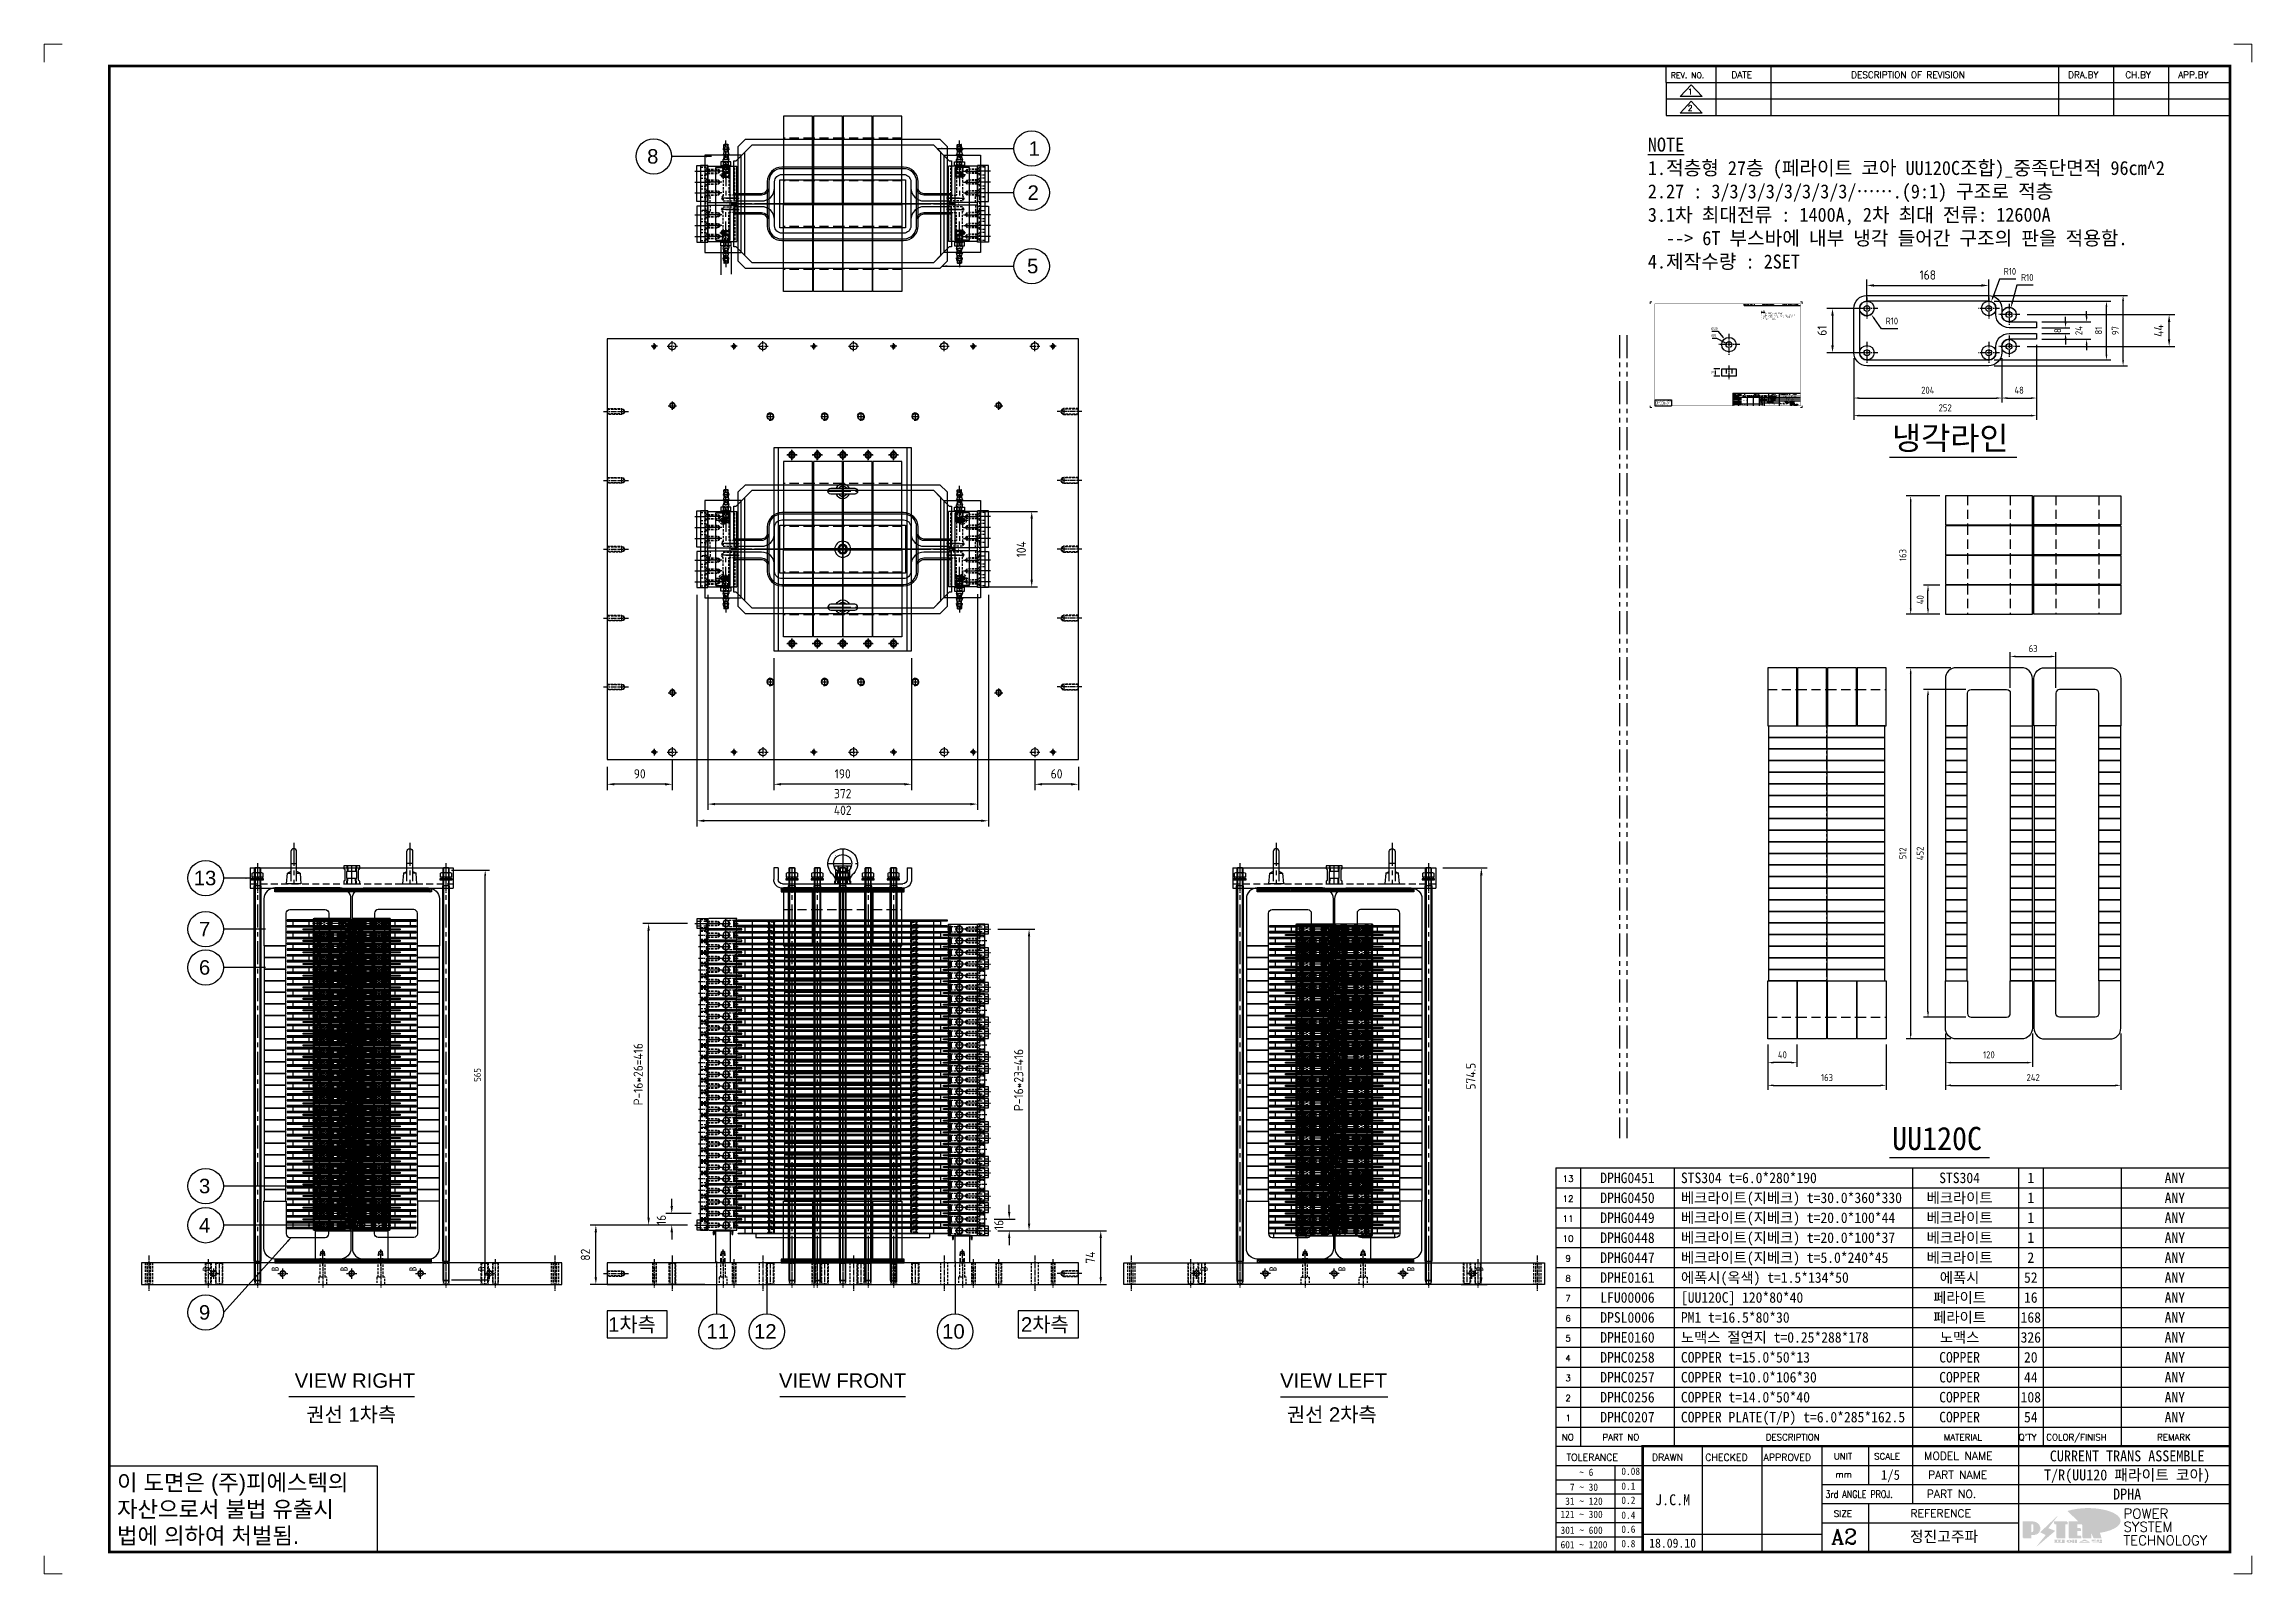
# Model space of a CAD drawing. Header units: millimetres. Extents: x 282 to 14566, y -4134 to 5341.
# Drawn here: x 1923 to 4968, y 472 to 2582 of the extents above; entities that cross this region are included whole.
import ezdxf
from ezdxf.enums import TextEntityAlignment as Align

# ---------------------------------------------------------------- set-up
doc = ezdxf.new("R2010")
doc.units = ezdxf.units.MM
for name, pattern in [('CENTER', [50.8, 31.75, -6.35, 6.35, -6.35]), ('CENTER1', [10, 7, -1, 1, -1]), ('CENTER2', [28.575, 19.05, -3.175, 3.175, -3.175]), ('CENTERX2', [101.6, 63.5, -12.7, 12.7, -12.7]), ('HIDDEN', [9.525, 6.35, -3.175]), ('HIDDEN2', [4.7625, 3.175, -1.5875]), ('HIDDENX2', [19.05, 12.7, -6.35]), ('PHANTOM', [63.5, 31.75, -6.35, 6.35, -6.35, 6.35, -6.35])]:
    doc.linetypes.add(name, pattern=pattern)
for name, color, linetype in [('______', 7, 'Continuous'), ('BOM-T', 4, 'Continuous'), ('CENTER', 1, 'CENTER'), ('FORMAT-1', 7, 'Continuous'), ('HIDDEN', 2, 'HIDDEN'), ('line', 3, 'Continuous'), ('Text', 2, 'Continuous'), ('THIN', 3, 'Continuous')]:
    doc.layers.add(name, color=color, linetype=linetype)
doc.styles.add('arial_ttf', font='arial.ttf')
doc.styles.add('h1', font='')
doc.styles.add('HAN', font='')
doc.styles.add('RC', font='ROMANC.SHX')
doc.styles.add('ROMANT', font='romant__.ttf')
doc.styles.add('RT', font='ROMANT.SHX', dxfattribs={"oblique": 15})
doc.styles.get("Standard").update_dxf_attribs({"font": 'ISOCP.SHX', "bigfont": 'WHGTXT.SHX'})
doc.styles.get('h1').set_extended_font_data('New Gulim')
doc.styles.get('HAN').set_extended_font_data('GulimChe')
doc.dimstyles.new('PS-1', dxfattribs={"dimtxt": 3.2, "dimasz": 2.5, "dimexe": 2, "dimexo": 2.5, "dimgap": 2, "dimtad": 1, "dimtoh": 1, "dimrnd": 0.05, "dimzin": 12, "dimdsep": 46, "dimtxsty": 'Standard', "dimcen": 0, "dimclrt": 2, "dimazin": 3, "dimtfac": 1, "dimtofl": 0, "dimtmove": 0, "dimatfit": 3, "dimfxl": 0, "dimtolj": 1, "dimtzin": 0, "dimarcsym": 0})
doc.dimstyles.new('PS-3', dxfattribs={"dimscale": 3, "dimtxt": 3.2, "dimasz": 2.5, "dimexe": 2, "dimexo": 2.5, "dimgap": 2, "dimtad": 1, "dimtoh": 1, "dimrnd": 0.05, "dimzin": 12, "dimdsep": 46, "dimtxsty": 'Standard', "dimcen": 0, "dimclrt": 2, "dimazin": 3, "dimtfac": 1, "dimtofl": 0, "dimtmove": 0, "dimatfit": 3, "dimfxl": 0, "dimtolj": 1, "dimtzin": 0, "dimarcsym": 0})
doc.dimstyles.new('PS-4', dxfattribs={"dimscale": 4, "dimtxt": 3.2, "dimasz": 2.5, "dimexe": 2, "dimexo": 2.5, "dimgap": 2, "dimtad": 1, "dimtoh": 1, "dimrnd": 0.05, "dimzin": 12, "dimdsep": 46, "dimtxsty": 'Standard', "dimcen": 0, "dimclrt": 2, "dimazin": 3, "dimtfac": 1, "dimtofl": 0, "dimtmove": 0, "dimatfit": 3, "dimfxl": 0, "dimtolj": 1, "dimtzin": 0, "dimarcsym": 0})

msp = doc.modelspace()

# ---------------------------------------------------------------- texts
at = {"color": 2, "style": 'HAN'}
for s, p in [('냉각라인', (4471.63, 2022.648)), ('UU120C', (4471.63, 1056.57))]:
    msp.add_text(s, height=32, dxfattribs=at).set_placement(p)
at = {"color": 2, "attachment_point": 1, "style": 'HAN'}
for s, width, heights, insert, char_height in [('{\\LNOTE}\\P1.적층형 27층 (페라이트 코아 UU120C조합)_중족단면적 96cm^ 2 \\P2.27 : 3/3/3/3/3/3/3/3/…….(9:1) 구조로 적층\\P3.1차 최대전류 : 1400A, 2차 최대 전류: 12600A\\P  --> 6T 부스바에 내부 냉각 들어간 구조의 판을 적용함.\\P{\\C1;4.제작수량 : 2SET}', 762.71533, [376.254], (4134.846, 2453.159), 19.3536), ('{\\LNOTE\\P}1.재질: SS400 t=10.0*{\\fISOCPEUR|b0|i0|c0|p34;%%C}20\\P2.지시외 모서리 부분 C=0.2~0.6/R=0.3~1.0\\P3.도면에 누락된 치수는 척도 1:1적용할 것.\\P{\\C1;4.제작수량 : 10EA}', 794.61738, [449.727], (4291.292, 2214.226, 0.002), 1.5876)]:
    msp.add_mtext_dynamic_manual_height_columns(s, width=width, gutter_width=769.295, heights=heights, dxfattribs=dict(at, insert=insert, char_height=char_height))
at = {"layer": 'Text', "style": 'arial_ttf'}
for s, p in [('8', (2754.577, 2417.218)), ('1', (3280.695, 2428.079)), ('2', (3279.263, 2367.235)), ('5', (3278.567, 2265.949)), ('13', (2129.198, 1421.813, 0)), ('7', (2136.402, 1351.294, 0)), ('6', (2136.402, 1298.488, 0)), ('3', (2136.402, 996.962, 0)), ('4', (2136.402, 942.843, 0)), ('9', (2136.402, 822.67, 0)), ('1차측', (2700.817, 805.962)), ('2차측', (3270.175, 805.962)), ('11', (2836.45, 796.439)), ('12', (2902.03, 796.439)), ('10', (3161.501, 796.439)), ('VIEW RIGHT', (2268.456, 728.645)), ('VIEW FRONT', (2936.353, 728.645)), ('VIEW LEFT', (3627.569, 728.645)), ('권선 1차측', (2284.553, 681.74)), ('권선 2차측', (3636.97, 681.74))]:
    msp.add_text(s, height=20, dxfattribs=at).set_placement(p)

# ---------------------------------------------------------------- blocks, each defined once
blk = doc.blocks.new('t2')
for p, q in [((0, 23.82), (73.88, 23.82)), ((0, 23.82), (0, 0)), ((73.88, 23.82), (73.88, 0)), ((0, 0), (73.88, 0))]:
    blk.add_line(p, q)
at = {"color": 1, "style": 'h1'}
for s, p in [('이 도면은 (주)피에스텍의', (2.1, 16.94)), ('자산으로서 불법 유출시', (2.1, 9.61)), ('법에 의하여 처벌됨.', (2.1, 2.28))]:
    blk.add_text(s, height=4.5, dxfattribs=at).set_placement(p)
blk = doc.blocks.new('new LOGO')
at = {"layer": 'line'}
h = blk.add_hatch(color=253, dxfattribs=at)
edge = h.paths.add_edge_path()
edge.add_ellipse((334, 86), major_axis=(-166, 0), ratio=0.39426, start_angle=111.5127, end_angle=334.469)
edge.add_ellipse((314, 81), major_axis=(-154, 0), ratio=0.40699, start_angle=121.3066, end_angle=327.7437, ccw=False)
edge.add_line((394, 28), (395, 26))
h = blk.add_hatch(color=1, dxfattribs=at)
h.paths.add_polyline_path([(41, 16), (54, 16, 1), (54, 83), (0, 83), (0, 0), (41, 0)])
h.paths.add_polyline_path([(41, 28), (41, 72), (44, 72, -0.414214), (55, 61), (55, 39, -0.414214), (44, 28)], flags=16)
h.paths.add_polyline_path([(215, 72), (227, 72), (227, 83), (160, 83), (160, 72), (172, 72), (172, 0), (215, 0)])
h.paths.add_polyline_path([(276, 37), (295, 37), (295, 49), (276, 49), (276, 72), (295, 72), (295, 83), (234, 83), (234, 0), (297, 0), (297, 11), (276, 11)])
h.paths.add_polyline_path([(347, 35), (360, 0), (400, 0), (380, 67), (400, 83), (381, 83), (347, 62), (347, 83), (305, 83), (305, 0), (347, 0)])
h = blk.add_hatch(color=250, dxfattribs=at)
h.paths.add_polyline_path([(44, 69), (47, 69, -0.129793), (52, 68, 0.221832), (44, 72), (41, 72), (41, 28), (44, 28, 0.02048), (44, 28)], flags=17)
h.paths.add_polyline_path([(44, 14), (57, 14, 0.72362), (77, 74, -0.679777), (54, 16), (41, 16), (41, 0), (3, 0), (3, -3), (44, -3)])
h.paths.add_polyline_path([(118, 14), (71, -44), (77, -40), (121, 16), (92, 29), (173, 106), (177, 111), (89, 28)])
h.paths.add_polyline_path([(163, 72), (163, 69), (172, 69), (172, 72)], flags=17)
h.paths.add_polyline_path([(218, 69), (230, 69), (230, 80), (227, 80), (227, 72), (215, 72), (215, 0), (175, 0), (175, -3), (218, -3)])
h.paths.add_polyline_path([(298, 47), (295, 47), (295, 37), (276, 37), (276, 11), (279, 11), (279, 35), (298, 35)])
h.paths.add_polyline_path([(300, 8), (297, 8), (297, 0), (237, 0), (237, -3), (300, -3)])
h.paths.add_polyline_path([(298, 80), (295, 80), (295, 72), (276, 72), (276, 49), (279, 49), (279, 69), (298, 69)])
h.paths.add_polyline_path([(350, 80), (347, 80), (347, 62), (350, 64)])
h.paths.add_polyline_path([(350, 27), (347, 35), (347, 0), (308, 0), (308, -3), (350, -3)])
h.paths.add_polyline_path([(403, 80), (397, 80), (380, 67), (400, 0), (362, 0), (363, -3), (403, -3), (383, 64)])
blk.add_hatch(color=5, dxfattribs=at).paths.add_polyline_path([(166, 35), (131, 49), (180, 113), (92, 29), (121, 16), (74, -43)])
h = blk.add_hatch(color=250, dxfattribs=at)
edge = h.paths.add_edge_path()
edge.add_ellipse((238, -18), major_axis=(-14.3, 0), ratio=0.526336, start_angle=192.2456, end_angle=269.0748)
edge.add_line((238, -10), (238, -10))
edge.add_ellipse((238, -18), major_axis=(-14.3, 0), ratio=0.526336, start_angle=270.9252, end_angle=449.0748)
edge.add_line((238, -25), (238, -25))
edge.add_ellipse((238, -18), major_axis=(-14.3, 0), ratio=0.526336, start_angle=450.9252, end_angle=527.7544)
edge.add_line((252, -19), (254, -19))
edge.add_line((254, -19), (254, -27))
edge.add_line((254, -27), (263, -27))
edge.add_line((263, -27), (263, -10))
edge.add_line((263, -10), (254, -10))
edge.add_line((254, -10), (254, -16))
edge.add_line((254, -16), (252, -16))
h.paths.add_polyline_path([(241, -16), (241, -19, -1), (234, -19), (234, -16, -1)], flags=16)
h.paths.add_polyline_path([(278, -10), (268, -10), (268, -27), (278, -27)])
h.paths.add_polyline_path([(310, -10), (310, -11, -0.157169), (289, -18), (294, -20, 0.128407), (316, -16, 0.128407), (339, -20), (343, -18, -0.157169), (322, -11), (322, -10)])
h.paths.add_polyline_path([(342, -25), (342, -22), (290, -22), (290, -25)])
h.paths.add_polyline_path([(352, -10), (352, -16, 0.414214), (354, -18), (379, -18), (379, -20), (390, -20), (390, -10), (379, -10), (379, -14), (375, -14), (375, -15), (379, -15), (379, -16), (365, -16), (365, -15), (371, -15), (371, -14), (365, -14), (365, -13), (375, -13), (375, -10)])
h.paths.add_polyline_path([(394, -10), (394, -20), (405, -20), (405, -10)])
h.paths.add_polyline_path([(405, -27), (405, -21), (357, -21), (357, -23), (392, -23), (392, -27)])
h.paths.add_polyline_path([(200, -10), (200, -22), (193, -22), (193, -13), (197, -13), (197, -10), (161, -10), (161, -13), (164, -13), (164, -22), (161, -22), (161, -25), (200, -25), (200, -27), (214, -27), (214, -10)])
h.paths.add_polyline_path([(182, -13), (176, -13), (176, -22), (182, -22)], flags=17)
blk = doc.blocks.new('format-2')
at = {"color": 3, "lineweight": 9}
for p, q in [((5, 422), (0, 422)), ((0, 417), (0, 422)), ((604, 422), (609, 422)), ((609, 417), (609, 422)), ((0, 5), (0, 0)), ((5, 0), (0, 0)), ((604, 0), (609, 0)), ((609, 5), (609, 0))]:
    blk.add_line(p, q, dxfattribs=at)
at = {"color": 180}
for p, q in [((447.47, 411.45), (447.47, 416)), ((461.21, 411.45), (461.21, 416)), ((476.44, 411.45), (476.44, 416)), ((555.72, 411.45), (555.72, 416)), ((570.95, 411.45), (570.95, 416)), ((586.11, 411.45), (586.11, 416)), ((447.47, 411.45), (603, 411.45)), ((417, 40.49), (603, 40.49)), ((417, 40.49), (417, 6)), ((423.79, 40.49), (423.79, 35.21)), ((449.74, 35.21), (449.74, 40.49)), ((515.4, 40.49), (515.4, 35.21)), ((544.61, 40.49), (544.61, 35.21)), ((551.43, 40.49), (551.43, 35.21)), ((572.98, 40.49), (572.98, 35.21)), ((417, 35.21), (440.98, 35.21)), ((457.46, 6), (457.46, 35.21)), ((473.95, 6), (473.95, 35.21)), ((490.44, 6), (490.44, 35.21)), ((503.22, 35.21), (503.22, 24.65)), ((515.4, 35.21), (515.4, 19.37)), ((544.61, 35.21), (544.61, 6)), ((417, 29.93), (440.98, 29.93)), ((417, 25.98), (440.98, 25.98)), ((433.39, 6.23), (433.39, 29.93)), ((440.98, 29.93), (603, 29.93)), ((490.44, 24.65), (603, 24.65)), ((417, 22.03), (440.98, 22.03)), ((490.44, 19.37), (603, 19.37)), ((503.22, 19.37), (503.22, 6)), ((417, 18.08), (440.98, 18.08)), ((417, 14.13), (440.98, 14.13)), ((490.44, 14.09), (544.61, 14.09)), ((417, 10.18), (440.98, 10.18)), ((440.98, 10.95), (490.44, 10.95))]:
    blk.add_line(p, q, dxfattribs=at)
at = {"color": 7, "const_width": 0.7}
blk.add_lwpolyline([(440.98, 6), (440.98, 35.21), (603, 35.21)], dxfattribs=at)
at = {"layer": 'FORMAT-1', "color": 7, "const_width": 0.7}
blk.add_lwpolyline([(18, 6), (18, 416), (603, 416), (603, 6)], close=True, dxfattribs=at)
blk.add_blockref('t2', (18, 6))
at = {"xscale": 0.05400000000008731, "yscale": 0.05400000000008731, "zscale": 0.05400000000008731}
blk.add_blockref('new LOGO', (545.79, 9.96), dxfattribs=at)
at = {"color": 2}
for s, height, style, p in [('REV. NO.', 1.56, 'RC', (448.73, 412.65)), ('DATE', 1.788, 'RC', (465.45, 412.64)), ('DESCRIPTION OF REVISION', 1.7875, 'RC', (498.48, 412.64)), ('DRA.BY', 1.788, 'RC', (558.33, 412.64)), ('CH.BY', 1.788, 'RC', (574.09, 412.64)), ('APP.BY', 1.788, 'RC', (588.68, 412.64)), ('NO', 1.742, 'RC', (418.66, 36.83)), ('PART NO', 1.742, 'RC', (429.86, 36.83)), ('DESCRIPTION', 1.7424, 'RC', (474.93, 36.83)), ('MATERIAL', 1.742, 'RC', (524.02, 36.83)), ("Q'TY", 1.742, 'RC', (544.67, 36.83)), ('COLOR/FINISH', 1.7424, 'RC', (552.3, 36.83)), ('REMARK', 1.742, 'RC', (582.87, 36.83)), (' TOLERANCE', 1.9, 'RC', (418.61, 31.22)), ('DRAWN', 1.9, 'RC', (443.5, 31.22)), ('CHECKED', 1.9, 'RC', (458.21, 31.22)), ('APPROVED', 1.9, 'RC', (474.3, 31.22)), ('UNIT', 1.742, 'RC', (493.69, 31.55)), ('SCALE', 1.742, 'RC', (504.82, 31.55)), ('MODEL NAME', 2.178, 'RC', (518.62, 31.46)), ('  7 ~ 30', 2, 'HAN', (418.3, 22.91)), ('    ~ 6', 2, 'HAN', (418.3, 27.03)), ('0.08', 2, 'HAN', (435.07, 27.31)), ('0.1', 2, 'HAN', (435.07, 23.2)), ('mm', 1.742, 'RC', (494.17, 26.56)), ('PART NAME', 2.178, 'RC', (519.67, 26.24)), (' 31 ~ 120', 2, 'HAN', (418.3, 19.04)), ('0.2', 2, 'HAN', (435.07, 19.32)), ('PART NO.', 2.178, 'RC', (519.34, 20.96)), ('301 ~ 600', 2, 'HAN', (418.3, 11.04)), ('121 ~ 300', 2, 'HAN', (418.3, 15.42)), ('0.4', 2, 'HAN', (435.07, 15.2)), ('0.6', 2, 'HAN', (435.07, 11.32)), ('SIZE', 1.742, 'RC', (493.69, 15.72)), ('REFERENCE', 2.178, 'RC', (514.84, 15.61)), ('601 ~ 1200', 2, 'HAN', (418.3, 7.05)), ('0.8', 2, 'HAN', (435.07, 7.33))]:
    blk.add_text(s, height=height, dxfattribs=dict(at, style=style)).set_placement(p)
at = {"color": 2, "style": 'RC', "width": 0.8}
blk.add_text('3rd ANGLE PROJ.', height=2, dxfattribs=at).set_placement((491.37, 20.97))
at = {"color": 2, "lineweight": 30, "style": 'RC'}
blk.add_text('A2', height=4.182, dxfattribs=at).set_placement((492.93, 8.17))
at = {"style": 'ROMANT'}
for s, p in [('POWER', (573.59, 15.27)), ('SYSTEM', (573.59, 11.63)), ('TECHNOLOGY', (573.59, 7.87))]:
    blk.add_text(s, height=2.7, dxfattribs=at).set_placement(p)
at = {"style": 'HAN'}
for tag, height, p in [('MODEL-NAME', 3, (574.6, 32.53)), ('SCALE', 2.7, (509.31, 27.29)), ('PART-NAME', 3, (574.6, 27.29)), ('DRA-BY', 3, (449.22, 20.44)), ('CH-BY', 3, (465.71, 20.44)), ('APP-BY', 3, (482.2, 20.44)), ('PART-NO', 3, (574.6, 22.01)), ('DRA-DATE', 2.5, (449.22, 8.48)), ('CH-DATE', 2.5, (465.71, 8.48)), ('APP-DATE', 2.5, (482.2, 8.48)), ('관련업체명', 3, (524.09, 10.29))]:
    blk.add_attdef(tag, text='', height=height, dxfattribs=at).set_placement(p, align=Align.MIDDLE_CENTER)
blk = doc.blocks.new('re2')
at = {"color": 180}
for p, q in [((0, 0), (0, -4.55)), ((0, -4.55), (155.53, -4.55)), ((6.87, -0.64), (3.86, -3.91)), ((9.88, -3.91), (3.86, -3.91)), ((6.87, -0.64), (9.88, -3.91)), ((13.74, -4.55), (13.74, 0)), ((28.97, -4.55), (28.97, 0)), ((108.25, -4.55), (108.25, 0)), ((123.49, -4.55), (123.49, 0)), ((138.64, -4.55), (138.64, 0))]:
    blk.add_line(p, q, dxfattribs=at)
at = {"color": 2, "style": 'RC', "oblique": 15}
blk.add_attdef('REV.NO', text='', height=1.56, dxfattribs=at).set_placement((6.59, -2.56), align=Align.MIDDLE_CENTER)
blk.add_attdef('-1', text='', height=1.56, dxfattribs=at).set_placement((9.37, -1.66), align=Align.MIDDLE_LEFT)
at = {"color": 2, "style": 'HAN'}
for tag, p in [('REV.-DATE', (21.36, -2.28)), ('DRA.BY', (115.87, -2.28)), ('CH.BY', (131.07, -2.28)), ('APP.BY', (147.09, -2.28))]:
    blk.add_attdef(tag, text='', height=2.5, dxfattribs=at).set_placement(p, align=Align.MIDDLE_CENTER)
blk.add_attdef('DESCRIPTION-OF-REVISION', text='', height=2.5, dxfattribs=at).set_placement((31.61, -2.28), align=Align.MIDDLE_LEFT)
blk = doc.blocks.new('no2')
at = {"color": 180}
for p, q in [((0, 5.5), (0, 0)), ((0, 5.5), (186, 5.5)), ((6.79, 5.5), (6.79, 0)), ((32.74, 0.11), (32.74, 5.5)), ((98.4, 5.5), (98.4, 0)), ((127.61, 5.5), (127.61, 0)), ((134.43, 5.5), (134.43, 0)), ((155.98, 5.5), (155.98, 0))]:
    blk.add_line(p, q, dxfattribs=at)
at = {"color": 2, "style": 'RT', "oblique": 15}
blk.add_attdef('NO', text='', height=1.74, dxfattribs=at).set_placement((3.38, 2.51), align=Align.MIDDLE_CENTER)
at = {"color": 2, "style": 'HAN'}
for tag, p in [('PART-NO', (19.76, 2.75)), ('MATERIAL', (111.38, 2.75)), ("Q'TY", (131.02, 2.75)), ('COLOR/FINISH', (145.2, 2.75)), ('REMARK', (170.76, 2.75))]:
    blk.add_attdef(tag, text='', height=2.9, dxfattribs=at).set_placement(p, align=Align.MIDDLE_CENTER)
blk.add_attdef('DESCRIPTION', text='', height=2.9, dxfattribs=at).set_placement((34.51, 2.75), align=Align.MIDDLE_LEFT)
blk = doc.blocks.new('t3')
for p, q in [((0, 15.9), (46.3, 15.9)), ((0, 15.9), (0, 0)), ((0, 0), (46.3, 0)), ((46.3, 15.9), (46.3, 0))]:
    blk.add_line(p, q)
at = {"color": 1, "style": 'h1'}
for s, p in [('자산으로서 불법 유출시', (1.4, 6.4)), ('이도면은 (주)피에스텍의', (1.4, 11.3)), ('법에 의하여 처벌됨.', (1.4, 1.5))]:
    blk.add_text(s, height=3, dxfattribs=at).set_placement(p)
blk = doc.blocks.new('format-3')
at = {"color": 3, "lineweight": 9}
for p, q in [((0, 286.3), (0, 291.3)), ((5, 291.3), (0, 291.3)), ((414.5, 291.3), (419.5, 291.3)), ((419.5, 286.3), (419.5, 291.3)), ((0, 5), (0, 0)), ((5, 0), (0, 0)), ((414.5, 0), (419.5, 0)), ((419.5, 5), (419.5, 0))]:
    blk.add_line(p, q, dxfattribs=at)
at = {"color": 180}
for p, q in [((259, 281.8), (259, 286.3)), ((259, 281.8), (414.5, 281.8)), ((272.7, 281.8), (272.7, 286.3)), ((287.9, 281.8), (287.9, 286.3)), ((367.2, 281.8), (367.2, 286.3)), ((382.5, 281.8), (382.5, 286.3)), ((397.6, 281.8), (397.6, 286.3)), ((228.5, 39.5), (228.5, 5)), ((228.5, 39.5), (414.5, 39.5)), ((228.5, 34.2), (252.5, 34.2)), ((228.5, 28.9), (252.5, 28.9)), ((228.5, 25), (252.5, 25)), ((228.5, 21), (252.5, 21)), ((228.5, 17.1), (252.5, 17.1)), ((228.5, 13.1), (252.5, 13.1)), ((228.5, 9.2), (252.5, 9.2)), ((235.3, 39.5), (235.3, 34.2)), ((244.9, 5.2), (244.9, 28.9)), ((252.5, 28.9), (414.5, 28.9)), ((252.5, 9.9), (301.9, 9.9)), ((261.2, 34.2), (261.2, 39.5)), ((269, 5), (269, 34.2)), ((285.5, 5), (285.5, 34.2)), ((301.9, 5), (301.9, 34.2)), ((301.9, 23.7), (414.5, 23.7)), ((301.9, 18.4), (414.5, 18.4)), ((301.9, 13.1), (356.1, 13.1)), ((314.7, 34.2), (314.7, 23.7)), ((314.7, 18.4), (314.7, 5)), ((326.9, 39.5), (326.9, 34.2)), ((326.9, 34.2), (326.9, 18.4)), ((356.1, 39.5), (356.1, 34.2)), ((356.1, 34.2), (356.1, 5)), ((362.9, 39.5), (362.9, 34.2)), ((384.5, 39.5), (384.5, 34.2))]:
    blk.add_line(p, q, dxfattribs=at)
at = {"const_width": 0.7}
blk.add_lwpolyline([(252.5, 5), (252.5, 34.2), (414.5, 34.2)], dxfattribs=at)
at = {"layer": 'FORMAT-1', "const_width": 0.7}
blk.add_lwpolyline([(13, 5), (13, 286.3), (414.5, 286.3), (414.5, 5)], close=True, dxfattribs=at)
blk.add_blockref('t3', (13, 5))
at = {"xscale": 0.05400000000000027, "yscale": 0.05400000000000027, "zscale": 0.05400000000000027}
blk.add_blockref('new LOGO', (357.3, 8.6), dxfattribs=at)
at = {"color": 2}
for s, height, style, p in [('REV. NO.', 1.56, 'RC', (260.2, 282.9)), ('DATE', 1.79, 'RC', (277, 282.9)), ('DESCRIPTION OF REVISION', 1.788, 'RC', (310, 282.9)), ('DRA.BY', 1.79, 'RC', (369.8, 282.9)), ('CH.BY', 1.79, 'RC', (385.6, 282.9)), ('APP.BY', 1.79, 'RC', (400.2, 282.9)), ('301 ~ 600', 2, 'HAN', (229.8, 10)), ('601 ~ 1200', 2, 'HAN', (229.8, 6)), ('121 ~ 300', 2, 'HAN', (229.8, 14.4)), ('NO', 1.74, 'RC', (230.2, 35.8)), (' 31 ~ 120', 2, 'HAN', (229.8, 18)), (' TOLERANCE', 1.9, 'RC', (230.1, 30.2)), ('  7 ~ 30', 2, 'HAN', (229.8, 21.9)), ('    ~ 6', 2, 'HAN', (229.8, 26)), ('PART NO', 1.74, 'RC', (241.4, 35.8)), ('0.08', 2, 'HAN', (246.6, 26.3)), ('0.1', 2, 'HAN', (246.6, 22.2)), ('0.2', 2, 'HAN', (246.6, 18.3)), ('0.4', 2, 'HAN', (246.6, 14.2)), ('0.6', 2, 'HAN', (246.6, 10.3)), ('0.8', 2, 'HAN', (246.6, 6.3)), ('DRAWN', 1.9, 'RC', (255, 30.2)), ('CHECKED', 1.9, 'RC', (269.7, 30.2)), ('APPROVED', 1.9, 'RC', (285.8, 30.2)), ('DESCRIPTION', 1.742, 'RC', (286.4, 35.8)), ('3rd ANGLE PROJ.', 1.742, 'RC', (302.9, 20)), ('UNIT', 1.74, 'RC', (305.2, 30.6)), ('SIZE', 1.74, 'RC', (305.4, 14.7)), ('mm', 1.74, 'RC', (305.7, 25.6)), ('SCALE', 1.74, 'RC', (316.3, 30.6)), ('REFERENCE', 2.18, 'RC', (323.5, 14.7)), ('MODEL NAME', 2.18, 'RC', (330.1, 30.5)), ('PART NAME', 2.18, 'RC', (331.2, 25.2)), ('PART NO.', 2.18, 'RC', (332.8, 19.9)), ('MATERIAL', 1.74, 'RC', (335.5, 35.8)), ("Q'TY", 1.74, 'RC', (356.2, 35.8)), ('COLOR/FINISH', 1.742, 'RC', (363.8, 35.8)), ('REMARK', 1.74, 'RC', (394.4, 35.8))]:
    blk.add_text(s, height=height, dxfattribs=dict(at, style=style)).set_placement(p)
at = {"color": 2, "lineweight": 25, "style": 'RC'}
blk.add_text('A3', height=4.18, dxfattribs=at).set_placement((304.6, 7.1))
at = {"style": 'ROMANT'}
for s, p in [('POWER', (385.1, 14)), ('TECHNOLOGY', (385.1, 6.6)), ('SYSTEM', (385.1, 10.3))]:
    blk.add_text(s, height=2.7, dxfattribs=at).set_placement(p)
at = {"style": 'HAN'}
for tag, height, p in [('DRA-DATE', 2.5, (260.7, 7.5)), ('DRA-BY', 3, (260.7, 19.4)), ('CH-DATE', 2.5, (277.2, 7.5)), ('CH-BY', 3, (277.2, 19.4)), ('APP-DATE', 2.5, (293.7, 7.5)), ('APP-BY', 3, (293.7, 19.4)), ('SCALE', 2.7, (320.8, 26.3)), ('관련업체', 3, (333.5, 9.3)), ('MODEL-NAME', 3, (386.1, 31.5)), ('PART-NAME', 3, (386.1, 26.3)), ('PART-NO', 3, (386.1, 21))]:
    blk.add_attdef(tag, text='', height=height, dxfattribs=at).set_placement(p, align=Align.MIDDLE_CENTER)
blk = doc.blocks.new('*D135')
at = {"color": 0, "lineweight": -2}
for p, q in [((4223.1, 2186.2), (4231.5, 2186.2)), ((4231.5, 2186.2), (4238.8, 2177.3))]:
    blk.add_line(p, q, dxfattribs=at)
at = {"color": 0}
blk.add_solid([(4239.1, 2177.5), (4238.5, 2177), (4240.4, 2175.3)], dxfattribs=at)
at = {"layer": 'DEFPOINTS', "color": 0}
for p in [(4240.4, 2175.3), (4253, 2159.8)]:
    blk.add_point(p, dxfattribs=at)
at = {"color": 2, "insert": (4226.3, 2189.8), "char_height": 3.2, "attachment_point": 5}
blk.add_mtext('\\A1;∅20', dxfattribs=at)
blk = doc.blocks.new('*D136')
at = {"color": 0, "lineweight": -2}
for p, q in [((4223.6, 2176.5), (4229.7, 2176.5)), ((4229.7, 2176.5), (4240.9, 2170.6))]:
    blk.add_line(p, q, dxfattribs=at)
at = {"color": 0}
blk.add_solid([(4241.1, 2171), (4240.7, 2170.2), (4243.1, 2169.4)], dxfattribs=at)
at = {"layer": 'DEFPOINTS', "color": 0}
for p in [(4243.1, 2169.4), (4250.2, 2165.7)]:
    blk.add_point(p, dxfattribs=at)
at = {"color": 2, "insert": (4225.7, 2180.1), "char_height": 3.2, "attachment_point": 5}
blk.add_mtext('\\A1;∅8', dxfattribs=at)
blk = doc.blocks.new('*D137')
at = {"color": 0, "lineweight": -2}
for p, q in [((4234.2, 2134), (4225.7, 2134)), ((4234.2, 2124), (4225.7, 2124)), ((4227.7, 2131.5), (4227.7, 2126.5))]:
    blk.add_line(p, q, dxfattribs=at)
at = {"color": 0}
for points in [[(4227.3, 2131.5), (4228.1, 2131.5), (4227.7, 2134)], [(4227.3, 2126.5), (4228.1, 2126.5), (4227.7, 2124)]]:
    blk.add_solid(points, dxfattribs=at)
at = {"layer": 'DEFPOINTS', "color": 0}
for p in [(4236.7, 2134), (4227.7, 2124), (4236.7, 2124)]:
    blk.add_point(p, dxfattribs=at)
at = {"color": 2, "insert": (4224.1, 2129), "char_height": 3.2, "attachment_point": 5, "rotation": 90}
blk.add_mtext('\\A1;10', dxfattribs=at)
blk = doc.blocks.new('*D138')
at = {"color": 0, "lineweight": -2}
for p, q in [((4670.9, 2167.4), (4670.9, 2063.6)), ((4418.9, 2148.9), (4418.9, 2063.6)), ((4426.4, 2069.6), (4663.4, 2069.6))]:
    blk.add_line(p, q, dxfattribs=at)
at = {"color": 0}
for points in [[(4426.4, 2070.9), (4426.4, 2068.4), (4418.9, 2069.6)], [(4663.4, 2070.9), (4663.4, 2068.4), (4670.9, 2069.6)]]:
    blk.add_solid(points, dxfattribs=at)
at = {"layer": 'DEFPOINTS', "color": 0}
for p in [(4670.9, 2174.9), (4418.9, 2156.4), (4670.9, 2069.6)]:
    blk.add_point(p, dxfattribs=at)
at = {"color": 2, "insert": (4544.9, 2080.4), "char_height": 9.6, "attachment_point": 5}
blk.add_mtext('\\A1;252', dxfattribs=at)
blk = doc.blocks.new('*D139')
at = {"color": 0, "lineweight": -2}
for p, q in [((4418.9, 2148.9), (4418.9, 2087.9)), ((4622.9, 2148.9), (4622.9, 2087.9)), ((4426.4, 2093.9), (4615.4, 2093.9))]:
    blk.add_line(p, q, dxfattribs=at)
at = {"color": 0}
for points in [[(4426.4, 2095.1), (4426.4, 2092.6), (4418.9, 2093.9)], [(4615.4, 2095.1), (4615.4, 2092.6), (4622.9, 2093.9)]]:
    blk.add_solid(points, dxfattribs=at)
at = {"layer": 'DEFPOINTS', "color": 0}
for p in [(4418.9, 2156.4), (4622.9, 2156.4), (4622.9, 2093.9)]:
    blk.add_point(p, dxfattribs=at)
at = {"color": 2, "insert": (4520.9, 2104.7), "char_height": 9.6, "attachment_point": 5}
blk.add_mtext('\\A1;204', dxfattribs=at)
blk = doc.blocks.new('*D140')
at = {"color": 0, "lineweight": -2}
for p, q in [((4678.4, 2198.9), (4746, 2198.9)), ((4740, 2206.4), (4740, 2213.9)), ((4678.4, 2174.9), (4746, 2174.9)), ((4740, 2167.4), (4740, 2159.9))]:
    blk.add_line(p, q, dxfattribs=at)
at = {"color": 0}
for points in [[(4738.7, 2206.4), (4741.2, 2206.4), (4740, 2198.9)], [(4738.7, 2167.4), (4741.2, 2167.4), (4740, 2174.9)]]:
    blk.add_solid(points, dxfattribs=at)
at = {"layer": 'DEFPOINTS', "color": 0}
for p in [(4670.9, 2198.9), (4740, 2198.9), (4670.9, 2174.9)]:
    blk.add_point(p, dxfattribs=at)
at = {"color": 2, "insert": (4729.2, 2186.9), "char_height": 9.6, "attachment_point": 5, "rotation": 90}
blk.add_mtext('\\A1;24', dxfattribs=at)
blk = doc.blocks.new('*D141')
at = {"color": 0, "lineweight": -2}
for p, q in [((4612.4, 2235.4), (4796.3, 2235.4)), ((4790.3, 2145.9), (4790.3, 2227.9)), ((4612.4, 2138.4), (4796.3, 2138.4))]:
    blk.add_line(p, q, dxfattribs=at)
at = {"color": 0}
for points in [[(4789, 2227.9), (4791.5, 2227.9), (4790.3, 2235.4)], [(4789, 2145.9), (4791.5, 2145.9), (4790.3, 2138.4)]]:
    blk.add_solid(points, dxfattribs=at)
at = {"layer": 'DEFPOINTS', "color": 0}
for p in [(4604.9, 2235.4), (4790.3, 2235.4), (4604.9, 2138.4)]:
    blk.add_point(p, dxfattribs=at)
at = {"color": 2, "insert": (4779.5, 2186.9), "char_height": 9.6, "attachment_point": 5, "rotation": 90}
blk.add_mtext('\\A1;97', dxfattribs=at)
blk = doc.blocks.new('*D142')
at = {"color": 0, "lineweight": -2}
for p, q in [((4670.9, 2167.4), (4670.9, 2087.9)), ((4622.9, 2148.9), (4622.9, 2087.9)), ((4630.4, 2093.9), (4663.4, 2093.9))]:
    blk.add_line(p, q, dxfattribs=at)
at = {"color": 0}
for points in [[(4630.4, 2095.1), (4630.4, 2092.6), (4622.9, 2093.9)], [(4663.4, 2095.1), (4663.4, 2092.6), (4670.9, 2093.9)]]:
    blk.add_solid(points, dxfattribs=at)
at = {"layer": 'DEFPOINTS', "color": 0}
for p in [(4670.9, 2174.9), (4622.9, 2156.4), (4670.9, 2093.9)]:
    blk.add_point(p, dxfattribs=at)
at = {"color": 2, "insert": (4646.9, 2104.7), "char_height": 9.6, "attachment_point": 5}
blk.add_mtext('\\A1;48', dxfattribs=at)
blk = doc.blocks.new('*D143')
at = {"color": 0, "lineweight": -2}
for p, q in [((4710.9, 2198.4), (4710.9, 2205.9)), ((4678.4, 2190.9), (4716.9, 2190.9)), ((4678.4, 2182.9), (4716.9, 2182.9)), ((4710.9, 2175.4), (4710.9, 2167.9))]:
    blk.add_line(p, q, dxfattribs=at)
at = {"color": 0}
for points in [[(4709.7, 2198.4), (4712.2, 2198.4), (4710.9, 2190.9)], [(4709.7, 2175.4), (4712.2, 2175.4), (4710.9, 2182.9)]]:
    blk.add_solid(points, dxfattribs=at)
at = {"layer": 'DEFPOINTS', "color": 0}
for p in [(4670.9, 2190.9), (4670.9, 2182.9), (4710.9, 2190.9)]:
    blk.add_point(p, dxfattribs=at)
at = {"color": 2, "insert": (4700.1, 2186.9), "char_height": 9.6, "attachment_point": 5, "rotation": 90}
blk.add_mtext('\\A1;8', dxfattribs=at)
blk = doc.blocks.new('*D144')
at = {"color": 0, "lineweight": -2}
for p, q in [((4612.4, 2227.4), (4773.3, 2227.4)), ((4767.3, 2153.9), (4767.3, 2219.9)), ((4612.4, 2146.4), (4773.3, 2146.4))]:
    blk.add_line(p, q, dxfattribs=at)
at = {"color": 0}
for points in [[(4766.1, 2219.9), (4768.6, 2219.9), (4767.3, 2227.4)], [(4766.1, 2153.9), (4768.6, 2153.9), (4767.3, 2146.4)]]:
    blk.add_solid(points, dxfattribs=at)
at = {"layer": 'DEFPOINTS', "color": 0}
for p in [(4604.9, 2227.4), (4767.3, 2227.4), (4604.9, 2146.4)]:
    blk.add_point(p, dxfattribs=at)
at = {"color": 2, "insert": (4756.5, 2186.9), "char_height": 9.6, "attachment_point": 5, "rotation": 90}
blk.add_mtext('\\A1;81', dxfattribs=at)
blk = doc.blocks.new('*D145')
at = {"color": 0, "lineweight": -2}
for p, q in [((4457.2, 2189.4), (4447.2, 2203.3)), ((4479.5, 2189.4), (4457.2, 2189.4))]:
    blk.add_line(p, q, dxfattribs=at)
blk.add_arc((4436.9, 2217.4), 10, 222.9718, 340.1912, dxfattribs=at)
at = {"color": 0}
blk.add_solid([(4448.2, 2204), (4446.2, 2202.5), (4442.8, 2209.3)], dxfattribs=at)
at = {"layer": 'DEFPOINTS', "color": 0}
for p in [(4436.9, 2217.4), (4442.8, 2209.3)]:
    blk.add_point(p, dxfattribs=at)
at = {"color": 2, "insert": (4471.3, 2200.2), "char_height": 9.6, "attachment_point": 5}
blk.add_mtext('\\A1;R10', dxfattribs=at)
blk = doc.blocks.new('*D146')
at = {"color": 0, "lineweight": -2}
for p, q in [((4643.8, 2249.4), (4637.5, 2225.8)), ((4666.1, 2249.4), (4643.8, 2249.4))]:
    blk.add_line(p, q, dxfattribs=at)
blk.add_arc((4632.9, 2208.9), 10, 40.5743, 137.0282, dxfattribs=at)
at = {"color": 0}
blk.add_solid([(4636.3, 2226.2), (4638.7, 2225.5), (4635.5, 2218.6)], dxfattribs=at)
at = {"layer": 'DEFPOINTS', "color": 0}
for p in [(4632.9, 2208.9), (4635.5, 2218.6)]:
    blk.add_point(p, dxfattribs=at)
at = {"color": 2, "insert": (4658, 2260.2), "char_height": 9.6, "attachment_point": 5}
blk.add_mtext('\\A1;R10', dxfattribs=at)
blk = doc.blocks.new('*D147')
at = {"color": 0, "lineweight": -2}
for p, q in [((4619.9, 2257.8), (4611, 2233.9)), ((4642.3, 2257.8), (4619.9, 2257.8))]:
    blk.add_line(p, q, dxfattribs=at)
at = {"color": 0}
blk.add_solid([(4609.9, 2234.3), (4612.2, 2233.4), (4608.4, 2226.8)], dxfattribs=at)
at = {"layer": 'DEFPOINTS', "color": 0}
for p in [(4608.4, 2226.8), (4604.9, 2217.4)]:
    blk.add_point(p, dxfattribs=at)
at = {"color": 2, "insert": (4634.1, 2268.6), "char_height": 9.6, "attachment_point": 5}
blk.add_mtext('\\A1;R10', dxfattribs=at)
blk = doc.blocks.new('A$C2C351D53')
at = {"color": 2, "linetype": 'HIDDEN2'}
for p, q in [((0, 33, 0), (0.25, 33, 0)), ((0, -33, 0), (0.25, -33, 0))]:
    blk.add_line(p, q, dxfattribs=at)
at = {"color": 1, "linetype": 'CENTER1'}
blk.add_line((-1, 0), (1.25, 0), dxfattribs=at)
at = {"color": 3}
blk.add_lwpolyline([(0, 89), (0.25, 89), (0.25, -89), (0, -89)], close=True, dxfattribs=at)
blk = doc.blocks.new('A$C3CC134D0')
at = {"color": 1}
for p, q in [((6, 140.5, 0), (0, 140.5, 0)), ((6, 22, 0), (0, 22, 0))]:
    blk.add_line(p, q, dxfattribs=at)
at = {"color": 1, "linetype": 'CENTERX2'}
blk.add_line((9, 81.25), (-3, 81.25), dxfattribs=at)
at = {"color": 1}
blk.add_lwpolyline([(0, 162.5), (6, 162.5), (6, 0), (0, 0)], close=True, dxfattribs=at)
at = {"color": 2, "linetype": 'HIDDEN2', "elevation": 0}
for points in [[(0, 95.25), (2, 93.25), (4, 93.25), (6, 95.25)], [(0, 67.25), (2, 69.25), (4, 69.25), (6, 67.25)]]:
    blk.add_lwpolyline(points, dxfattribs=at)
blk = doc.blocks.new('A$C2F882657')
at = {"color": 2, "linetype": 'HIDDEN2'}
for points in [[(-14.3, 3), (-9.7, 3, -0.414214), (-8, 1.3), (-8, -1.3, -0.414214), (-9.7, -3), (-14.3, -3, -0.414214), (-16, -1.3), (-16, 1.3, -0.414214)], [(-14.3, 1.8), (-9.7, 1.8, -0.414214), (-9.2, 1.3), (-9.2, -1.3, -0.414214), (-9.7, -1.8), (-14.3, -1.8, -0.414214), (-14.8, -1.3), (-14.8, 1.3, -0.414214)], [(6.3, 3), (1.7, 3, 0.414214), (0, 1.3), (0, -1.3, 0.414214), (1.7, -3), (6.3, -3, 0.414214), (8, -1.3), (8, 1.3, 0.414214)], [(6.3, 1.8), (1.7, 1.8, 0.414214), (1.2, 1.3), (1.2, -1.3, 0.414214), (1.7, -1.8), (6.3, -1.8, 0.414214), (6.8, -1.3), (6.8, 1.3, 0.414214)]]:
    blk.add_lwpolyline(points, format="xyb", close=True, dxfattribs=at)
at = {"rotation": 90}
blk.add_blockref('A$C3CC134D0', (77.2, -3, 0), dxfattribs=at)
blk = doc.blocks.new('A$C0B8F2648')
at = {"color": 1}
blk.add_line((0, -7, 0), (-9, 0, 0), dxfattribs=at)
at = {"color": 2, "linetype": 'HIDDEN2'}
for p, q in [((-50, -3, 0), (-6.3, -3, 0)), ((-50, -11, 0), (-6, -11, 0)), ((-1, -7, 0), (-11, -7, 0)), ((-6, -12, 0), (-6, -2, 0))]:
    blk.add_line(p, q, dxfattribs=at)
at = {"color": 252, "linetype": 'HIDDEN2'}
for p, q in [((-36, -2.6, 0), (-36, -11.4, 0)), ((-34.9, -3.2, 0), (-34.9, -10.8, 0))]:
    blk.add_line(p, q, dxfattribs=at)
at = {"color": 1, "elevation": 0}
blk.add_lwpolyline([(0, -14), (-50, -14), (-50, 0), (0, 0)], close=True, dxfattribs=at)
at = {"color": 252, "linetype": 'HIDDEN2', "elevation": 0}
for points in [[(-50, -11.9), (-49.4, -11.3), (-49.4, -2.7), (-50, -2.1)], [(-50, -2.1), (-36, -2.6), (-34.9, -3.2)], [(-50, -2.7), (-34.9, -3.2)], [(-34.9, -10.8), (-36, -11.4), (-50, -11.9)], [(-34.9, -10.8), (-50, -11.3)]]:
    blk.add_lwpolyline(points, dxfattribs=at)
for centre in [(-43, -7, 0), (-28, -7, 0), (-13, -7, 0)]:
    blk.add_circle(centre, 2.46)
at = {"color": 2, "linetype": 'HIDDEN2'}
for radius in [4.5, 4]:
    blk.add_circle((-6, -7, 0), radius, dxfattribs=at)
at = {"layer": 'CENTER'}
for p, q in [((-0.9, -7, 0), (-52, -7, 0)), ((-43, -11.5, 0), (-43, -2.5, 0)), ((-28, -11.5, 0), (-28, -2.5, 0)), ((-13, -11.5, 0), (-13, -2.5, 0))]:
    blk.add_line(p, q, dxfattribs=at)
at = {"layer": 'THIN'}
for centre in [(-43, -7, 0), (-28, -7, 0), (-13, -7, 0)]:
    blk.add_arc(centre, 3, 75, 345, dxfattribs=at)
blk = doc.blocks.new('A$C34640A5E')
for name, p, rotation in [('A$C2C351D53', (0, 4.5), 90), ('A$C2C351D53', (0, 4.25), 90), ('A$C2C351D53', (0, 4), 90), ('A$C2C351D53', (0, 3.75), 90), ('A$C2C351D53', (0, 3.5), 90), ('A$C2C351D53', (0, 3.25), 90), ('A$C0B8F2648', (2, -7), 180), ('A$C2C351D53', (0, -3.5), 90), ('A$C2C351D53', (0, -3.75), 90), ('A$C2C351D53', (0, -4), 90), ('A$C2C351D53', (0, -4.25), 90), ('A$C2C351D53', (0, -4.5), 90), ('A$C2C351D53', (0, -4.75), 90)]:
    blk.add_blockref(name, p, dxfattribs=dict(rotation=rotation))
for name, p in [('A$C2F882657', (4, 0, 0)), ('A$C0B8F2648', (-2, 7))]:
    blk.add_blockref(name, p)
blk = doc.blocks.new('A$C6FBE51B6')
at = {"color": 1, "linetype": 'CENTERX2'}
for p, q in [((-135, 91.25), (-135, -91.25)), ((10, 0), (-295, 0))]:
    blk.add_line(p, q, dxfattribs=at)
at = {"color": 1}
blk.add_lwpolyline([(-219, -48.5), (-51, -48.5, 0.4142136), (-33, -30.5), (-33, 30.5, 0.4142136), (-51, 48.5), (-219, 48.5, 0.4142136), (-237, 30.5), (-237, 22, -0.4142136), (-247, 12), (-285, 12), (-285, 59.25), (-282, 59.25), (-260, 81.25), (-10, 81.25), (0, 71.25), (0, -71.25), (-10, -81.25), (-260, -81.25), (-282, -59.25), (-285, -59.25), (-285, -12), (-247, -12, -0.4142136), (-237, -22), (-237, -30.5, 0.4142136)], format="xyb", close=True, dxfattribs=at)
blk.add_lwpolyline([(-285, -14), (-247, -14, -0.4142136), (-239, -22), (-239, -30.5, 0.4142136), (-219, -50.5), (-51, -50.5, 0.4142136), (-31, -30.5), (-31, 30.5, 0.4142136), (-51, 50.5), (-219, 50.5, 0.4142136), (-239, 30.5), (-239, 22, -0.4142136), (-247, 14), (-285, 14)], format="xyb", dxfattribs=at)
blk = doc.blocks.new('A$C39391581')
at = {"color": 6}
blk.add_lwpolyline([(-150, 4), (-112, 4, 0.414214), (-94, 22), (-94, 30.5, -0.414214), (-84, 40.5), (84, 40.5, -0.414214), (94, 30.5), (94, -30.5, -0.414214), (84, -40.5), (-84, -40.5, -0.414214), (-94, -30.5), (-94, -22, 0.414214), (-112, -4), (-150, -4), (-150, -12), (-112, -12, -0.414214), (-102, -22), (-102, -30.5, 0.414214), (-84, -48.5), (84, -48.5, 0.414214), (102, -30.5), (102, 30.5, 0.414214), (84, 48.5), (-84, 48.5, 0.414214), (-102, 30.5), (-102, 22, -0.414214), (-112, 12), (-150, 12)], format="xyb", close=True, dxfattribs=at)
blk.add_blockref('A$C6FBE51B6', (135, 0))
blk = doc.blocks.new('A$C02164809')
at = {"color": 1, "linetype": 'CENTERX2'}
for p, q in [((0, 99), (0, -99)), ((-154, 0), (154, 0))]:
    blk.add_line(p, q, dxfattribs=at)
at = {"color": 3}
for points in [[(-134, 89), (134, 89), (144, 79), (144, -79), (134, -89), (-134, -89), (-144, -79), (-144, 79)], [(-86.5, 33), (86.5, 33), (86.5, -33), (-86.5, -33)]]:
    blk.add_lwpolyline(points, close=True, dxfattribs=at)
blk = doc.blocks.new('A$C749411FD')
at = {"color": 1}
for p, q in [((-50, 40), (-50, 0)), ((0, 40), (-50, 40)), ((0, 40), (0, 0)), ((0, 0), (-50, 0)), ((-6, 15), (-6, -3))]:
    blk.add_line(p, q, dxfattribs=at)
at = {"color": 2, "linetype": 'HIDDEN2'}
for p, q in [((-46, 40), (-46, 25.8)), ((-45.4, 40), (-45.4, 25)), ((-40.6, 40), (-40.6, 25)), ((-40, 40), (-40, 25.8)), ((-31, 40), (-31, 25.8)), ((-30.4, 40), (-30.4, 25)), ((-25.6, 40), (-25.6, 25)), ((-25, 40), (-25, 25.8)), ((-16, 40), (-16, 25.8)), ((-15.4, 40), (-15.4, 25)), ((-10.6, 40), (-10.6, 25)), ((-10, 40), (-10, 25.8)), ((-9, 37), (-9, 40)), ((0, 37), (-9, 37)), ((-50, 4), (-1.5, 4)), ((-1.5, 3), (-50, 3)), ((-46, 25.8), (-40, 25.8)), ((-45.4, 25.4), (-46, 25.8)), ((-40.6, 25), (-45.4, 25)), ((-43, 23), (-45.4, 25)), ((-40.6, 25), (-43, 23)), ((-40.6, 25.4), (-40, 25.8)), ((-36, 19.4), (-36, 10.6)), ((-35.3, 19), (-2, 19)), ((-35.3, 11), (-10, 11)), ((-34.9, 18.8), (-34.9, 11.2)), ((-31, 25.8), (-25, 25.8)), ((-30.4, 25.4), (-31, 25.8)), ((-25.6, 25), (-30.4, 25)), ((-28, 23), (-30.4, 25)), ((-25.6, 25), (-28, 23)), ((-25.6, 25.4), (-25, 25.8)), ((-16, 25.8), (-10, 25.8)), ((-15.4, 25.4), (-16, 25.8)), ((-10.6, 25), (-15.4, 25)), ((-13, 23), (-15.4, 25)), ((-10.6, 25), (-13, 23)), ((-10.6, 25.4), (-10, 25.8)), ((-10.5, 0), (-10.5, 3)), ((-1.5, 0), (-1.5, 4))]:
    blk.add_line(p, q, dxfattribs=at)
at = {"color": 1, "linetype": 'CENTER'}
for p, q in [((-43, 20.7), (-43, 41.7)), ((-28, 20.7), (-28, 41.7)), ((-13, 20.7), (-13, 41.7)), ((-53.9, 15), (-6, 15))]:
    blk.add_line(p, q, dxfattribs=at)
at = {"color": 2}
for points in [[(-40, 40), (-46, 40)], [(-40, 40), (-40.6, 39.4), (-45.4, 39.4), (-46, 40)], [(-25, 40), (-31, 40)], [(-25, 40), (-25.6, 39.4), (-30.4, 39.4), (-31, 40)], [(-10, 40), (-16, 40)], [(-10, 40), (-10.6, 39.4), (-15.4, 39.4), (-16, 40)]]:
    blk.add_lwpolyline(points, dxfattribs=at)
at = {"color": 2, "linetype": 'HIDDEN2'}
for points in [[(-50, 19.9), (-36, 19.4), (-34.9, 18.8)], [(-50, 10.1), (-49.4, 10.7), (-49.4, 19.3), (-50, 19.9)], [(-50, 19.3), (-34.9, 18.8)], [(-34.9, 11.2), (-36, 10.6), (-50, 10.1)], [(-34.9, 11.2), (-50, 10.7)], [(-10, 19), (-6, 21.4), (-2, 19), (-2, 3)], [(-10, 3), (-10, 11)]]:
    blk.add_lwpolyline(points, dxfattribs=at)
at = {"layer": 'CENTER'}
blk.add_line((-6, -0.8), (-6, 21.4), dxfattribs=at)
blk = doc.blocks.new('A$C41625270')
at = {"xscale": -1}
for name in ['A$C02164809', 'A$C39391581']:
    blk.add_blockref(name, (0, 0), dxfattribs=at)
at = {"rotation": 270}
blk.add_blockref('A$C749411FD', (146, 2), dxfattribs=at)
at = {"xscale": -1, "rotation": 270}
blk.add_blockref('A$C749411FD', (146, -2), dxfattribs=at)
blk = doc.blocks.new('A$C36744CA9')
at = {"color": 1, "linetype": 'CENTERX2'}
for p, q in [((-56.2, -149.1), (-56.2, 92.9)), ((25.3, -28.1), (-137.7, -28.1))]:
    blk.add_line(p, q, dxfattribs=at)
at = {"color": 2, "linetype": 'HIDDENX2'}
for p, q in [((-137.7, 62.4), (-97.7, 62.4)), ((-96.7, 62.4), (-56.7, 62.4)), ((-55.7, 62.4), (-15.7, 62.4)), ((-14.7, 62.4), (25.3, 62.4)), ((-137.7, 3.4), (-97.7, 3.4)), ((-96.7, 3.4), (-56.7, 3.4)), ((-55.7, 3.4), (-15.7, 3.4)), ((-14.7, 3.4), (25.3, 3.4)), ((-137.7, -59.6), (-97.7, -59.6)), ((-96.7, -59.6), (-56.7, -59.6)), ((-55.7, -59.6), (-15.7, -59.6)), ((-14.7, -59.6), (25.3, -59.6)), ((-137.7, -118.6), (-97.7, -118.6)), ((-96.7, -118.6), (-56.7, -118.6)), ((-55.7, -118.6), (-15.7, -118.6)), ((-14.7, -118.6), (25.3, -118.6))]:
    blk.add_line(p, q, dxfattribs=at)
at = {"color": 250}
for points in [[(-137.7, 92.9), (-97.7, 92.9), (-97.7, -27.1), (-137.7, -27.1)], [(-96.7, 92.9), (-56.7, 92.9), (-56.7, -27.1), (-96.7, -27.1)], [(-55.7, 92.9), (-15.7, 92.9), (-15.7, -27.1), (-55.7, -27.1)], [(-14.7, 92.9), (25.3, 92.9), (25.3, -27.1), (-14.7, -27.1)], [(-137.7, -149.1), (-97.7, -149.1), (-97.7, -29.1), (-137.7, -29.1)], [(-96.7, -149.1), (-56.7, -149.1), (-56.7, -29.1), (-96.7, -29.1)], [(-55.7, -149.1), (-15.7, -149.1), (-15.7, -29.1), (-55.7, -29.1)], [(-14.7, -149.1), (25.3, -149.1), (25.3, -29.1), (-14.7, -29.1)]]:
    blk.add_lwpolyline(points, close=True, dxfattribs=at)
blk = doc.blocks.new('R5YBTR6U6F7TIU7YU')
at = {"layer": '______'}
for radius in [11, 5.72]:
    blk.add_circle((-69749.3, -60923.7), radius, dxfattribs=at)
at = {"layer": 'CENTER'}
for p, q in [((-69763.3, -60923.7), (-69735.3, -60923.7)), ((-69749.3, -60909.7), (-69749.3, -60937.7))]:
    blk.add_line(p, q, dxfattribs=at)
at = {"layer": 'THIN'}
blk.add_circle((-69749.3, -60923.7), 6.58, dxfattribs=at)
blk = doc.blocks.new('A$C5E9A6275')
blk.add_lwpolyline([(-16.5, 4), (16.5, 4, -1), (16.5, -4), (-16.5, -4, -1)], format="xyb", close=True)
for radius, start, end in [(10, 23.5782, 156.4218), (6.84, 35.7584, 144.2416), (10, 203.5782, 336.4218), (6.84, 215.7584, 324.2416)]:
    blk.add_arc((0, 0), radius, start, end)
at = {"layer": 'CENTER'}
for p, q in [((-20.5, 0), (20.5, 0)), ((0, 10), (0, -10))]:
    blk.add_line(p, q, dxfattribs=at)
blk = doc.blocks.new('A$C2E716B39')
at = {"color": 3}
for p, q in [((-63.1, -186.6), (-63.1, 93.4)), ((-63.1, 93.4), (126.9, 93.4)), ((-57.1, -186.6), (-57.1, 93.4)), ((120.9, 93.4), (120.9, -186.6)), ((126.9, 93.4), (126.9, -186.6)), ((126.9, -186.6), (-63.1, -186.6))]:
    blk.add_line(p, q, dxfattribs=at)
at = {"color": 1, "linetype": 'CENTER2', "ltscale": 0.2}
for p, q in [((-31.6, 83.4), (-44.6, 83.4)), ((-38.1, 89.9), (-38.1, 76.9)), ((3.4, 83.4), (-9.6, 83.4)), ((-3.1, 89.9), (-3.1, 76.9)), ((38.4, 83.4), (25.4, 83.4)), ((31.9, 89.9), (31.9, 76.9)), ((73.4, 83.4), (60.4, 83.4)), ((66.9, 89.9), (66.9, 76.9)), ((108.4, 83.4), (95.4, 83.4)), ((101.9, 89.9), (101.9, 76.9)), ((-31.6, -176.6), (-44.6, -176.6)), ((-38.1, -183.1), (-38.1, -170.1)), ((3.4, -176.6), (-9.6, -176.6)), ((-3.1, -183.1), (-3.1, -170.1)), ((38.4, -176.6), (25.4, -176.6)), ((31.9, -183.1), (31.9, -170.1)), ((73.4, -176.6), (60.4, -176.6)), ((66.9, -183.1), (66.9, -170.1)), ((108.4, -176.6), (95.4, -176.6)), ((101.9, -183.1), (101.9, -170.1))]:
    blk.add_line(p, q, dxfattribs=at)
at = {"color": 3}
for centre, radius in [((-38.1, 83.4), 4.5), ((-3.1, 83.4), 4.5), ((31.9, 83.4), 4.5), ((66.9, 83.4), 4.5), ((101.9, 83.4), 4.5), ((31.9, -46.6), 5), ((-38.1, -176.6), 4.5), ((-3.1, -176.6), 4.5), ((31.9, -176.6), 4.5), ((66.9, -176.6), 4.5), ((101.9, -176.6), 4.5)]:
    blk.add_circle(centre, radius, dxfattribs=at)
blk.add_blockref('A$C5E9A6275', (31.9, 33.4))
at = {"xscale": -1, "rotation": 180}
blk.add_blockref('A$C5E9A6275', (31.9, -126.6), dxfattribs=at)
at = {"layer": '______'}
blk.add_blockref('R5YBTR6U6F7TIU7YU', (69781.2, 60877.1), dxfattribs=at)
blk = doc.blocks.new('A$C70BB780A')
at = {"color": 2, "linetype": 'HIDDEN2'}
for p, q in [((-96.5, 16.7, 0), (-85.5, 16.7, 0)), ((-96.5, 9.2, 0), (-96.5, 16.7, 0)), ((-94.5, 16.7, 0), (-94.5, 19.2, 0)), ((-87.5, 16.7, 0), (-87.5, 19.2, 0)), ((-85.5, 9.2, 0), (-85.5, 16.7, 0)), ((-81.5, 16.7, 0), (-70.5, 16.7, 0)), ((-81.5, 9.2, 0), (-81.5, 16.7, 0)), ((-79.5, 16.7, 0), (-79.5, 19.2, 0)), ((-72.5, 16.7, 0), (-72.5, 19.2, 0)), ((-70.5, 9.2, 0), (-70.5, 16.7, 0)), ((-66.5, 16.7, 0), (-55.5, 16.7, 0)), ((-66.5, 9.2, 0), (-66.5, 16.7, 0)), ((-64.5, 16.7, 0), (-64.5, 19.2, 0)), ((-57.5, 16.7, 0), (-57.5, 19.2, 0)), ((-55.5, 9.2, 0), (-55.5, 16.7, 0)), ((-55.3, 19.2, 0), (-55.3, 9.2, 0)), ((-55.3, 16.2, 0), (-36.7, 16.2, 0)), ((-36.7, 9.2, 0), (-36.7, 19.2, 0)), ((-36.5, 16.7, 0), (-25.5, 16.7, 0)), ((-36.5, 9.2, 0), (-36.5, 16.7, 0)), ((-34.5, 16.7, 0), (-34.5, 19.2, 0)), ((-27.5, 16.7, 0), (-27.5, 19.2, 0)), ((-25.5, 9.2, 0), (-25.5, 16.7, 0)), ((-21.5, 16.7, 0), (-10.5, 16.7, 0)), ((-21.5, 9.2, 0), (-21.5, 16.7, 0)), ((-19.5, 16.7, 0), (-19.5, 19.2, 0)), ((-12.5, 16.7, 0), (-12.5, 19.2, 0)), ((-10.5, 9.2, 0), (-10.5, 16.7, 0)), ((-6.5, 16.7, 0), (4.5, 16.7, 0)), ((-6.5, 9.2, 0), (-6.5, 16.7, 0)), ((-4.5, 16.7, 0), (-4.5, 19.2, 0)), ((2.5, 16.7, 0), (2.5, 19.2, 0)), ((4.5, 9.2, 0), (4.5, 16.7, 0))]:
    blk.add_line(p, q, dxfattribs=at)
at = {"color": 1, "linetype": 'CENTER', "ltscale": 3}
for p, q in [((-91, 4.9, 0), (-91, 22.6, 0)), ((-76, 4.9, 0), (-76, 22.6, 0)), ((-61, 4.9, 0), (-61, 22.6, 0)), ((-31, 4.9, 0), (-31, 22.6, 0)), ((-16, 4.9, 0), (-16, 22.6, 0)), ((-1, 4.9, 0), (-1, 22.6, 0))]:
    blk.add_line(p, q, dxfattribs=at)
at = {"color": 6, "elevation": 0}
blk.add_lwpolyline([(-99, 19.2), (7, 19.2), (7, 9.2), (-99, 9.2), (-99, 19.2)], dxfattribs=at)
blk = doc.blocks.new('A$C7C3741DB')
at = {"color": 1, "linetype": 'CENTER', "ltscale": 3}
for p, q in [((0, -10.5), (0, 10.5)), ((15, -10.5), (15, 10.5)), ((30, -10.5), (30, 10.5))]:
    blk.add_line(p, q, dxfattribs=at)
at = {"color": 1}
blk.add_lwpolyline([(-12, -7.5), (38, -7.5), (38, 7.5), (-12, 7.5), (-12, -7.5)], dxfattribs=at)
blk = doc.blocks.new('A$C70770519')
at = {"color": 2}
for p, q in [((0, 20), (-100, 20)), ((-100, 0), (-100, 20)), ((0, 0), (-100, 0)), ((0, 0), (0, 20))]:
    blk.add_line(p, q, dxfattribs=at)
at = {"color": 2, "linetype": 'HIDDEN'}
for centre in [(-90, 10), (-10, 10)]:
    blk.add_circle(centre, 2.46, dxfattribs=at)
for centre, start, end in [((-90, 10), 75, 345), ((-10, 10), 195, 105)]:
    blk.add_arc(centre, 3, start, end, dxfattribs=at)
at = {"layer": 'CENTER', "linetype": 'CENTER1'}
for p, q in [((-85.5, 10), (-94.5, 10)), ((-90, 5.5), (-90, 14.5)), ((-14.5, 10), (-5.5, 10)), ((-10, 5.5), (-10, 14.5))]:
    blk.add_line(p, q, dxfattribs=at)
blk = doc.blocks.new('A$C07EB2124')
at = {"color": 2}
for p, q in [((10, 37), (-90, 37)), ((-90, 37), (-90, 0)), ((10, 0), (10, 37)), ((-90, 0), (10, 0))]:
    blk.add_line(p, q, dxfattribs=at)
at = {"color": 2, "linetype": 'HIDDEN'}
for p, q in [((-82.4, 12.6), (-83, 12.2)), ((-83, 0), (-83, 12.2)), ((-77, 12.2), (-83, 12.2)), ((-82.4, 15), (-80, 16.5)), ((-82.4, 0), (-82.4, 15)), ((-82.4, 15), (-77.6, 15)), ((-80, 16.5), (-77.6, 15)), ((-77.6, 0), (-77.6, 15)), ((-77.6, 12.6), (-77, 12.2)), ((-77, 0), (-77, 12.2)), ((-77, 0), (-77, 12)), ((-2.4, 12.6), (-3, 12.2)), ((-3, 0), (-3, 12.2)), ((-3, 12.2), (3, 12.2)), ((0, 16.5), (-2.4, 15)), ((-2.4, 0), (-2.4, 15)), ((2.4, 15), (-2.4, 15)), ((2.4, 15), (0, 16.5)), ((2.4, 0), (2.4, 15)), ((2.4, 12.6), (3, 12.2)), ((3, 0), (3, 12.2))]:
    blk.add_line(p, q, dxfattribs=at)
for points in [[(-83, 0), (-82.4, 0.6), (-77.6, 0.6), (-77, 0)], [(-83, 0), (-77, 0)], [(3, 0), (2.4, 0.6), (-2.4, 0.6), (-3, 0)], [(3, 0), (-3, 0)]]:
    blk.add_lwpolyline(points, dxfattribs=at)
at = {"layer": 'CENTER', "linetype": 'CENTER1'}
for p, q in [((-80, -4.4), (-80, 18.1)), ((0, -4.4), (0, 18.1))]:
    blk.add_line(p, q, dxfattribs=at)
blk = doc.blocks.new('A$C74085A35')
blk.add_lwpolyline([(-4, 3.79), (-4, 44.5, -1), (4, 44.5), (4, 3.79)], format="xyb")
for points in [[(-4, 15), (-8.69, 15), (-10, 0), (10, 0), (8.69, 15), (4, 15)], [(-8.69, 15), (-5, 16.54), (-4, 16.54)], [(4, 16.54), (5, 16.54), (8.69, 15)]]:
    blk.add_lwpolyline(points)
at = {"layer": 'CENTER'}
for p, q in [((0, 56.5), (0, 0)), ((4, 28), (-4, 28))]:
    blk.add_line(p, q, dxfattribs=at)
blk = doc.blocks.new('VSRE5YDR6U6FT7')
at = {"layer": '______'}
for p, q in [((-69797.8, -60918), (-69789.8, -60918.3)), ((-69797.8, -60929.5), (-69789.8, -60929.2)), ((-69772.8, -60918), (-69780.8, -60918.3)), ((-69772.8, -60929.5), (-69780.8, -60929.2))]:
    blk.add_line(p, q, dxfattribs=at)
for points in [[(-69792.3, -60933.2, 0.414214), (-69793.8, -60934.7), (-69797.8, -60934.7), (-69797.8, -60912.7), (-69793.8, -60912.7, 0.414214), (-69792.3, -60914.2), (-69778.3, -60914.2, 0.414214), (-69776.8, -60912.7), (-69772.8, -60912.7), (-69772.8, -60934.7), (-69776.8, -60934.7, 0.414214), (-69778.3, -60933.2)], [(-69789.5, -60930.7, -0.414214), (-69789.8, -60930.5), (-69789.8, -60917, -0.414214), (-69789.5, -60916.7), (-69781, -60916.7, -0.414214), (-69780.8, -60917), (-69780.8, -60930.5, -0.414214), (-69781, -60930.7)]]:
    blk.add_lwpolyline(points, format="xyb", close=True, dxfattribs=at)
at = {"layer": 'CENTER'}
blk.add_lwpolyline([(-69797.8, -60923.7), (-69789.8, -60923.7), (-69780.8, -60923.7), (-69772.8, -60923.7)], dxfattribs=at)
at = {"layer": 'THIN'}
for p, q in [((-69797.8, -60917.2), (-69789.8, -60917.4)), ((-69797.8, -60930.3), (-69789.8, -60930.1)), ((-69772.8, -60917.2), (-69780.8, -60917.4)), ((-69772.8, -60930.3), (-69780.8, -60930.1))]:
    blk.add_line(p, q, dxfattribs=at)
blk = doc.blocks.new('A$C30AD7885')
at = {"color": 1, "linetype": 'CENTER2', "ltscale": 0.2}
for p, q in [((-260, 34.5), (-260, -6.5)), ((0, 34.5), (0, -6.5))]:
    blk.add_line(p, q, dxfattribs=at)
at = {"color": 3}
for p, q in [((10, 28), (-270, 28)), ((-270, 28), (-270, 0)), ((10, 0), (-270, 0)), ((10, 28), (10, 0))]:
    blk.add_line(p, q, dxfattribs=at)
at = {"color": 2, "linetype": 'HIDDEN2', "ltscale": 3}
blk.add_line((10, 6), (-270, 6), dxfattribs=at)
at = {"xscale": -1}
blk.add_blockref('A$C74085A35', (-210, 6), dxfattribs=at)
blk.add_blockref('A$C74085A35', (-50, 6))
at = {"layer": '______', "rotation": 90}
blk.add_blockref('VSRE5YDR6U6FT7', (-61053.7, 69803.8), dxfattribs=at)
blk = doc.blocks.new('A$C67301266')
at = {"color": 2}
for p, q in [((0, 44), (-100, 44)), ((-100, 44), (-100, 0)), ((0, 0), (0, 44)), ((-100, 0), (0, 0))]:
    blk.add_line(p, q, dxfattribs=at)
at = {"color": 2, "linetype": 'HIDDEN'}
for p, q in [((-92.4, 12.6), (-93, 12.2)), ((-93, 0), (-93, 12.2)), ((-87, 12.2), (-93, 12.2)), ((-92.4, 15), (-90, 16.5)), ((-92.4, 0), (-92.4, 15)), ((-92.4, 15), (-87.6, 15)), ((-90, 16.5), (-87.6, 15)), ((-87.6, 0), (-87.6, 15)), ((-87.6, 12.6), (-87, 12.2)), ((-87, 0), (-87, 12.2)), ((-87, 0), (-87, 12)), ((-12.4, 12.6), (-13, 12.2)), ((-13, 0), (-13, 12.2)), ((-13, 12.2), (-7, 12.2)), ((-10, 16.5), (-12.4, 15)), ((-12.4, 0), (-12.4, 15)), ((-7.6, 15), (-12.4, 15)), ((-7.6, 15), (-10, 16.5)), ((-7.6, 0), (-7.6, 15)), ((-7.6, 12.6), (-7, 12.2)), ((-7, 0), (-7, 12.2))]:
    blk.add_line(p, q, dxfattribs=at)
for points in [[(-93, 0), (-92.4, 0.6), (-87.6, 0.6), (-87, 0)], [(-93, 0), (-87, 0)], [(-7, 0), (-7.6, 0.6), (-12.4, 0.6), (-13, 0)], [(-7, 0), (-13, 0)]]:
    blk.add_lwpolyline(points, dxfattribs=at)
at = {"layer": 'CENTER', "linetype": 'CENTER1'}
for p, q in [((-90, -4.4), (-90, 18.1)), ((-10, -4.4), (-10, 18.1))]:
    blk.add_line(p, q, dxfattribs=at)
blk = doc.blocks.new('*D68')
at = {"color": 0, "lineweight": -2}
for p, q in [((3852.2, 1445.7), (3913.1, 1445.7)), ((3905.1, 881.2), (3905.1, 1435.7)), ((3877.2, 871.2), (3913.1, 871.2))]:
    blk.add_line(p, q, dxfattribs=at)
at = {"color": 0}
for points in [[(3903.5, 1435.7), (3906.8, 1435.7), (3905.1, 1445.7)], [(3903.5, 881.2), (3906.8, 881.2), (3905.1, 871.2)]]:
    blk.add_solid(points, dxfattribs=at)
at = {"layer": 'DEFPOINTS', "color": 0}
for p in [(3842.2, 1445.7), (3905.1, 1445.7), (3867.2, 871.2)]:
    blk.add_point(p, dxfattribs=at)
at = {"color": 2, "insert": (3890.7, 1158.4), "char_height": 12.8, "attachment_point": 5, "rotation": 90}
blk.add_mtext('\\A1;574.5', dxfattribs=at)
blk = doc.blocks.new('*D70')
at = {"color": 0, "lineweight": -2}
for p, q in [((2823.3, 1822.3), (2823.3, 1502.8)), ((3225.3, 1822.3), (3225.3, 1502.8)), ((3215.3, 1510.8), (2833.3, 1510.8))]:
    blk.add_line(p, q, dxfattribs=at)
at = {"color": 0}
for points in [[(2833.3, 1512.4), (2833.3, 1509.1), (2823.3, 1510.8)], [(3215.3, 1512.4), (3215.3, 1509.1), (3225.3, 1510.8)]]:
    blk.add_solid(points, dxfattribs=at)
at = {"layer": 'DEFPOINTS', "color": 0}
for p in [(2823.3, 1832.3), (3225.3, 1832.3), (2823.3, 1510.8)]:
    blk.add_point(p, dxfattribs=at)
at = {"color": 2, "insert": (3024.3, 1525.2), "char_height": 12.8, "attachment_point": 5}
blk.add_mtext('\\A1;402', dxfattribs=at)
blk = doc.blocks.new('*D71')
at = {"color": 0, "lineweight": -2}
for p, q in [((2838.3, 1822.3), (2838.3, 1525.8)), ((3210.3, 1823.3), (3210.3, 1525.8)), ((3200.3, 1533.8), (2848.3, 1533.8))]:
    blk.add_line(p, q, dxfattribs=at)
at = {"color": 0}
for points in [[(2848.3, 1535.4), (2848.3, 1532.1), (2838.3, 1533.8)], [(3200.3, 1535.4), (3200.3, 1532.1), (3210.3, 1533.8)]]:
    blk.add_solid(points, dxfattribs=at)
at = {"layer": 'DEFPOINTS', "color": 0}
for p in [(2838.3, 1832.3), (3210.3, 1833.3), (2838.3, 1533.8)]:
    blk.add_point(p, dxfattribs=at)
at = {"color": 2, "insert": (3024.3, 1548.2), "char_height": 12.8, "attachment_point": 5}
blk.add_mtext('\\A1;372', dxfattribs=at)
blk = doc.blocks.new('*D73')
at = {"color": 0, "lineweight": -2}
for p, q in [((2929.3, 1735.3), (2929.3, 1553.1)), ((3119.3, 1735.3), (3119.3, 1553.1)), ((3109.3, 1561.1), (2939.3, 1561.1))]:
    blk.add_line(p, q, dxfattribs=at)
at = {"color": 0}
for points in [[(2939.3, 1562.8), (2939.3, 1559.5), (2929.3, 1561.1)], [(3109.3, 1562.8), (3109.3, 1559.5), (3119.3, 1561.1)]]:
    blk.add_solid(points, dxfattribs=at)
at = {"layer": 'DEFPOINTS', "color": 0}
for p in [(2929.3, 1745.3), (3119.3, 1745.3), (2929.3, 1561.1)]:
    blk.add_point(p, dxfattribs=at)
at = {"color": 2, "insert": (3024.3, 1575.5), "char_height": 12.8, "attachment_point": 5}
blk.add_mtext('\\A1;190', dxfattribs=at)
blk = doc.blocks.new('*D76')
at = {"color": 0, "lineweight": -2}
for p, q in [((3220.3, 1937.3), (3293, 1937.3)), ((3285, 1843.3), (3285, 1927.3)), ((3220.3, 1833.3), (3293, 1833.3))]:
    blk.add_line(p, q, dxfattribs=at)
at = {"color": 0}
for points in [[(3283.3, 1927.3), (3286.6, 1927.3), (3285, 1937.3)], [(3283.3, 1843.3), (3286.6, 1843.3), (3285, 1833.3)]]:
    blk.add_solid(points, dxfattribs=at)
at = {"layer": 'DEFPOINTS', "color": 0}
for p in [(3210.3, 1937.3), (3285, 1937.3), (3210.3, 1833.3)]:
    blk.add_point(p, dxfattribs=at)
at = {"color": 2, "insert": (3270.6, 1885.3), "char_height": 12.8, "attachment_point": 5, "rotation": 90}
blk.add_mtext('\\A1;104', dxfattribs=at)
blk = doc.blocks.new('*D77')
at = {"color": 0, "lineweight": -2}
for p, q in [((2810.3, 953.2), (2675.8, 953.2)), ((2683.8, 881.2), (2683.8, 943.2)), ((2834.3, 871.2), (2675.8, 871.2))]:
    blk.add_line(p, q, dxfattribs=at)
at = {"color": 0}
for points in [[(2682.1, 943.2), (2685.4, 943.2), (2683.8, 953.2)], [(2682.1, 881.2), (2685.4, 881.2), (2683.8, 871.2)]]:
    blk.add_solid(points, dxfattribs=at)
at = {"layer": 'DEFPOINTS', "color": 0}
for p in [(2683.8, 953.2), (2820.3, 953.2), (2844.3, 871.2)]:
    blk.add_point(p, dxfattribs=at)
at = {"color": 2, "insert": (2669.4, 912.2), "char_height": 12.8, "attachment_point": 5, "rotation": 90}
blk.add_mtext('\\A1;82', dxfattribs=at)
blk = doc.blocks.new('*D78')
at = {"color": 0, "lineweight": -2}
for p, q in [((2788.5, 979.2), (2788.5, 989.2)), ((2815.3, 969.2), (2780.5, 969.2)), ((2810.3, 953.2), (2780.5, 953.2)), ((2788.5, 943.2), (2788.5, 933.2))]:
    blk.add_line(p, q, dxfattribs=at)
at = {"color": 0}
for points in [[(2786.8, 979.2), (2790.2, 979.2), (2788.5, 969.2)], [(2786.8, 943.2), (2790.2, 943.2), (2788.5, 953.2)]]:
    blk.add_solid(points, dxfattribs=at)
at = {"layer": 'DEFPOINTS', "color": 0}
for p in [(2788.5, 969.2), (2820.3, 953.2), (2825.3, 969.2)]:
    blk.add_point(p, dxfattribs=at)
at = {"color": 2, "insert": (2774.1, 960.2), "char_height": 12.8, "attachment_point": 5, "rotation": 90}
blk.add_mtext('\\A1;16', dxfattribs=at)
blk = doc.blocks.new('*D79')
at = {"color": 0, "lineweight": -2}
for p, q in [((2810.3, 1369.2), (2748.6, 1369.2)), ((2756.6, 963.2), (2756.6, 1359.2)), ((2810.3, 953.2), (2748.6, 953.2))]:
    blk.add_line(p, q, dxfattribs=at)
at = {"color": 0}
for points in [[(2754.9, 1359.2), (2758.2, 1359.2), (2756.6, 1369.2)], [(2754.9, 963.2), (2758.2, 963.2), (2756.6, 953.2)]]:
    blk.add_solid(points, dxfattribs=at)
at = {"layer": 'DEFPOINTS', "color": 0}
for p in [(2756.6, 1369.2), (2820.3, 1369.2), (2820.3, 953.2)]:
    blk.add_point(p, dxfattribs=at)
at = {"color": 2, "insert": (2742.2, 1161.2), "char_height": 12.8, "attachment_point": 5, "rotation": 90}
blk.add_mtext('\\A1;P-16*26=416', dxfattribs=at)
blk = doc.blocks.new('*D80')
at = {"color": 0, "lineweight": -2}
for p, q in [((3238.3, 945.2), (3388.2, 945.2)), ((3380.2, 881.2), (3380.2, 935.2)), ((3214.3, 871.2), (3388.2, 871.2))]:
    blk.add_line(p, q, dxfattribs=at)
at = {"color": 0}
for points in [[(3378.5, 935.2), (3381.9, 935.2), (3380.2, 945.2)], [(3378.5, 881.2), (3381.9, 881.2), (3380.2, 871.2)]]:
    blk.add_solid(points, dxfattribs=at)
at = {"layer": 'DEFPOINTS', "color": 0}
for p in [(3228.3, 945.2), (3380.2, 945.2), (3204.3, 871.2)]:
    blk.add_point(p, dxfattribs=at)
at = {"color": 2, "insert": (3365.8, 908.2), "char_height": 12.8, "attachment_point": 5, "rotation": 90}
blk.add_mtext('\\A1;74', dxfattribs=at)
blk = doc.blocks.new('*D81')
at = {"color": 0, "lineweight": -2}
for p, q in [((3254, 971.2), (3254, 981.2)), ((3233.3, 961.2), (3262, 961.2)), ((3238.3, 945.2), (3262, 945.2)), ((3254, 935.2), (3254, 925.2))]:
    blk.add_line(p, q, dxfattribs=at)
at = {"color": 0}
for points in [[(3252.3, 971.2), (3255.6, 971.2), (3254, 961.2)], [(3252.3, 935.2), (3255.6, 935.2), (3254, 945.2)]]:
    blk.add_solid(points, dxfattribs=at)
at = {"layer": 'DEFPOINTS', "color": 0}
for p in [(3223.3, 961.2), (3228.3, 945.2), (3254, 961.2)]:
    blk.add_point(p, dxfattribs=at)
at = {"color": 2, "insert": (3239.6, 953.2), "char_height": 12.8, "attachment_point": 5, "rotation": 90}
blk.add_mtext('\\A1;16', dxfattribs=at)
blk = doc.blocks.new('*D82')
at = {"color": 0, "lineweight": -2}
for p, q in [((3238.3, 1361.2), (3289.3, 1361.2)), ((3281.3, 955.2), (3281.3, 1351.2)), ((3238.3, 945.2), (3289.3, 945.2))]:
    blk.add_line(p, q, dxfattribs=at)
at = {"color": 0}
for points in [[(3279.7, 1351.2), (3283, 1351.2), (3281.3, 1361.2)], [(3279.7, 955.2), (3283, 955.2), (3281.3, 945.2)]]:
    blk.add_solid(points, dxfattribs=at)
at = {"layer": 'DEFPOINTS', "color": 0}
for p in [(3228.3, 1361.2), (3281.3, 1361.2), (3228.3, 945.2)]:
    blk.add_point(p, dxfattribs=at)
at = {"color": 2, "insert": (3266.9, 1153.2), "char_height": 12.8, "attachment_point": 5, "rotation": 90}
blk.add_mtext('\\A1;P-16*23=416', dxfattribs=at)
blk = doc.blocks.new('A$C406C0A8B')
at = {"color": 1}
for p, q in [((-12, 6.5), (38, 6.5)), ((-12, -0.5), (-12, 6.5)), ((38, 6.5), (38, -6.5)), ((-4, -6.5), (-12, -0.5)), ((38, -6.5), (-4, -6.5))]:
    blk.add_line(p, q, dxfattribs=at)
at = {"color": 1, "linetype": 'CENTER', "ltscale": 3}
for p, q in [((-5.6, 0), (5.6, 0)), ((0, 5.6), (0, -5.6)), ((9.4, 0), (20.6, 0)), ((15, 5.6), (15, -5.6)), ((24.4, 0), (35.6, 0)), ((30, 5.6), (30, -5.6))]:
    blk.add_line(p, q, dxfattribs=at)
at = {"color": 1}
for centre in [(0, 0), (15, 0), (30, 0)]:
    blk.add_circle(centre, 3.25, dxfattribs=at)
blk = doc.blocks.new('A$C6A33477B')
at = {"color": 6}
for p, q in [((-8, 7), (31.4, 7)), ((-8, 7), (-8, -7)), ((54.3, -9), (31.4, 7)), ((-8, -7), (35.7, -7)), ((58.6, -23), (35.7, -7)), ((54.3, -9), (98, -9)), ((58.6, -23), (98, -23)), ((98, -9), (98, -23))]:
    blk.add_line(p, q, dxfattribs=at)
at = {"color": 1, "linetype": 'CENTER', "ltscale": 2}
for p, q in [((-6.9, 0), (6.9, 0)), ((0, 6.9), (0, -6.9)), ((8.1, 0), (21.9, 0)), ((15, 6.9), (15, -6.9)), ((23.1, 0), (36.9, 0)), ((30, 6.9), (30, -6.9)), ((53.1, -16), (66.9, -16)), ((60, -9.1), (60, -22.9)), ((68.1, -16), (81.9, -16)), ((75, -9.1), (75, -22.9)), ((83.1, -16), (96.9, -16)), ((90, -9.1), (90, -22.9))]:
    blk.add_line(p, q, dxfattribs=at)
at = {"color": 2, "linetype": 'HIDDEN'}
for p, q in [((35.7, -7), (51.4, -7)), ((54.3, -9), (38.6, -9))]:
    blk.add_line(p, q, dxfattribs=at)
at = {"color": 6}
for centre, radius in [((0, 0), 5.5), ((0, 0), 3.5), ((15, 0), 5.5), ((15, 0), 3.5), ((30, 0), 5.5), ((30, 0), 3.5), ((60, -16), 5.5), ((60, -16), 3.5), ((75, -16), 5.5), ((75, -16), 3.5), ((90, -16), 5.5), ((90, -16), 3.5)]:
    blk.add_circle(centre, radius, dxfattribs=at)
blk = doc.blocks.new('*D126')
at = {"color": 0, "linetype": 'ByBlock', "lineweight": -2}
for p, q in [((2484.6, 1442.7), (2537.2, 1442.7)), ((2531.2, 885.2), (2531.2, 1435.2)), ((2484.6, 877.7), (2537.2, 877.7))]:
    blk.add_line(p, q, dxfattribs=at)
at = {"color": 0}
for points in [[(2529.9, 1435.2), (2532.4, 1435.2), (2531.2, 1442.7)], [(2529.9, 885.2), (2532.4, 885.2), (2531.2, 877.7)]]:
    blk.add_solid(points, dxfattribs=at)
at = {"layer": 'DEFPOINTS', "color": 0}
for p in [(2477.1, 1442.7), (2531.2, 1442.7), (2477.1, 877.7)]:
    blk.add_point(p, dxfattribs=at)
at = {"color": 2, "insert": (2520.4, 1160.2), "char_height": 9.6, "attachment_point": 5, "rotation": 90}
blk.add_mtext('\\A1;565', dxfattribs=at)
blk = doc.blocks.new('*D225')
at = {"color": 0, "lineweight": -2}
for p, q in [((4545.2, 1217.3), (4545.2, 1139.8)), ((4787.2, 1217.3), (4787.2, 1139.8)), ((4552.7, 1145.8), (4779.7, 1145.8))]:
    blk.add_line(p, q, dxfattribs=at)
at = {"color": 0}
for points in [[(4552.7, 1147.1), (4552.7, 1144.6), (4545.2, 1145.8)], [(4779.7, 1147.1), (4779.7, 1144.6), (4787.2, 1145.8)]]:
    blk.add_solid(points, dxfattribs=at)
at = {"layer": 'DEFPOINTS', "color": 0}
for p in [(4545.2, 1224.8), (4787.2, 1224.8), (4787.2, 1145.8)]:
    blk.add_point(p, dxfattribs=at)
at = {"color": 2, "insert": (4666.2, 1156.6), "char_height": 9.6, "attachment_point": 5}
blk.add_mtext('\\A1;242', dxfattribs=at)
blk = doc.blocks.new('*D226')
at = {"color": 0, "lineweight": -2}
for p, q in [((4545.2, 1217.3), (4545.2, 1171.2)), ((4665.2, 1217.3), (4665.2, 1171.2)), ((4552.7, 1177.2), (4657.7, 1177.2))]:
    blk.add_line(p, q, dxfattribs=at)
at = {"color": 0}
for points in [[(4552.7, 1178.4), (4552.7, 1175.9), (4545.2, 1177.2)], [(4657.7, 1178.4), (4657.7, 1175.9), (4665.2, 1177.2)]]:
    blk.add_solid(points, dxfattribs=at)
at = {"layer": 'DEFPOINTS', "color": 0}
for p in [(4545.2, 1224.8), (4665.2, 1224.8), (4665.2, 1177.2)]:
    blk.add_point(p, dxfattribs=at)
at = {"color": 2, "insert": (4605.2, 1188), "char_height": 9.6, "attachment_point": 5}
blk.add_mtext('\\A1;120', dxfattribs=at)
blk = doc.blocks.new('*D227')
at = {"color": 0, "lineweight": -2}
for p, q in [((4552.7, 1721.8), (4491.3, 1721.8)), ((4497.3, 1217.3), (4497.3, 1714.3)), ((4552.7, 1209.8), (4491.3, 1209.8))]:
    blk.add_line(p, q, dxfattribs=at)
at = {"color": 0}
for points in [[(4496.1, 1714.3), (4498.6, 1714.3), (4497.3, 1721.8)], [(4496.1, 1217.3), (4498.6, 1217.3), (4497.3, 1209.8)]]:
    blk.add_solid(points, dxfattribs=at)
at = {"layer": 'DEFPOINTS', "color": 0}
for p in [(4497.3, 1721.8), (4560.2, 1721.8), (4560.2, 1209.8)]:
    blk.add_point(p, dxfattribs=at)
at = {"color": 2, "insert": (4486.5, 1465.8), "char_height": 9.6, "attachment_point": 5, "rotation": 90}
blk.add_mtext('\\A1;512', dxfattribs=at)
blk = doc.blocks.new('*D228')
at = {"color": 0, "lineweight": -2}
for p, q in [((4634.7, 1694.3), (4634.7, 1743.5)), ((4642.2, 1737.5), (4690.2, 1737.5)), ((4697.7, 1694.3), (4697.7, 1743.5))]:
    blk.add_line(p, q, dxfattribs=at)
at = {"color": 0}
for points in [[(4642.2, 1738.7), (4642.2, 1736.2), (4634.7, 1737.5)], [(4690.2, 1738.7), (4690.2, 1736.2), (4697.7, 1737.5)]]:
    blk.add_solid(points, dxfattribs=at)
at = {"layer": 'DEFPOINTS', "color": 0}
for p in [(4697.7, 1737.5), (4634.7, 1686.8), (4697.7, 1686.8)]:
    blk.add_point(p, dxfattribs=at)
at = {"color": 2, "insert": (4666.2, 1748.3), "char_height": 9.6, "attachment_point": 5}
blk.add_mtext('\\A1;63', dxfattribs=at)
blk = doc.blocks.new('*D229')
at = {"color": 0, "lineweight": -2}
for p, q in [((4573.2, 1691.8), (4515.2, 1691.8)), ((4521.2, 1247.3), (4521.2, 1684.3)), ((4573.2, 1239.8), (4515.2, 1239.8))]:
    blk.add_line(p, q, dxfattribs=at)
at = {"color": 0}
for points in [[(4520, 1684.3), (4522.5, 1684.3), (4521.2, 1691.8)], [(4520, 1247.3), (4522.5, 1247.3), (4521.2, 1239.8)]]:
    blk.add_solid(points, dxfattribs=at)
at = {"layer": 'DEFPOINTS', "color": 0}
for p in [(4521.2, 1691.8), (4580.7, 1691.8), (4580.7, 1239.8)]:
    blk.add_point(p, dxfattribs=at)
at = {"color": 2, "insert": (4510.4, 1465.8), "char_height": 9.6, "attachment_point": 5, "rotation": 90}
blk.add_mtext('\\A1;452', dxfattribs=at)
blk = doc.blocks.new('*D230')
at = {"color": 0, "lineweight": -2}
for p, q in [((4300.4, 1202.3), (4300.4, 1139.8)), ((4463.4, 1202.3), (4463.4, 1139.8)), ((4307.9, 1145.8), (4455.9, 1145.8))]:
    blk.add_line(p, q, dxfattribs=at)
at = {"color": 0}
for points in [[(4307.9, 1147.1), (4307.9, 1144.6), (4300.4, 1145.8)], [(4455.9, 1147.1), (4455.9, 1144.6), (4463.4, 1145.8)]]:
    blk.add_solid(points, dxfattribs=at)
at = {"layer": 'DEFPOINTS', "color": 0}
for p in [(4300.4, 1209.8), (4463.4, 1209.8), (4463.4, 1145.8)]:
    blk.add_point(p, dxfattribs=at)
at = {"color": 2, "insert": (4381.9, 1156.6), "char_height": 9.6, "attachment_point": 5}
blk.add_mtext('\\A1;163', dxfattribs=at)
blk = doc.blocks.new('*D231')
at = {"color": 0, "lineweight": -2}
for p, q in [((4300.4, 1202.3), (4300.4, 1171.2)), ((4340.4, 1202.3), (4340.4, 1171.2)), ((4332.9, 1177.2), (4307.9, 1177.2))]:
    blk.add_line(p, q, dxfattribs=at)
at = {"color": 0}
for points in [[(4307.9, 1178.4), (4307.9, 1175.9), (4300.4, 1177.2)], [(4332.9, 1178.4), (4332.9, 1175.9), (4340.4, 1177.2)]]:
    blk.add_solid(points, dxfattribs=at)
at = {"layer": 'DEFPOINTS', "color": 0}
for p in [(4300.4, 1209.8), (4340.4, 1209.8), (4300.4, 1177.2)]:
    blk.add_point(p, dxfattribs=at)
at = {"color": 2, "insert": (4320.4, 1188), "char_height": 9.6, "attachment_point": 5}
blk.add_mtext('\\A1;40', dxfattribs=at)
blk = doc.blocks.new('*D232')
at = {"color": 0, "lineweight": -2}
for p, q in [((4537.7, 1958.8), (4491.3, 1958.8)), ((4497.3, 1803.3), (4497.3, 1951.3)), ((4537.7, 1795.8), (4491.3, 1795.8))]:
    blk.add_line(p, q, dxfattribs=at)
at = {"color": 0}
for points in [[(4496.1, 1951.3), (4498.6, 1951.3), (4497.3, 1958.8)], [(4496.1, 1803.3), (4498.6, 1803.3), (4497.3, 1795.8)]]:
    blk.add_solid(points, dxfattribs=at)
at = {"layer": 'DEFPOINTS', "color": 0}
for p in [(4497.3, 1958.8), (4545.2, 1958.8), (4545.2, 1795.8)]:
    blk.add_point(p, dxfattribs=at)
at = {"color": 2, "insert": (4486.5, 1877.3), "char_height": 9.6, "attachment_point": 5, "rotation": 90}
blk.add_mtext('\\A1;163', dxfattribs=at)
blk = doc.blocks.new('*D233')
at = {"color": 0, "lineweight": -2}
for p, q in [((4537.7, 1835.8), (4515.2, 1835.8)), ((4521.2, 1803.3), (4521.2, 1828.3)), ((4537.7, 1795.8), (4515.2, 1795.8))]:
    blk.add_line(p, q, dxfattribs=at)
at = {"color": 0}
for points in [[(4520, 1828.3), (4522.5, 1828.3), (4521.2, 1835.8)], [(4520, 1803.3), (4522.5, 1803.3), (4521.2, 1795.8)]]:
    blk.add_solid(points, dxfattribs=at)
at = {"layer": 'DEFPOINTS', "color": 0}
for p in [(4521.2, 1835.8), (4545.2, 1835.8), (4545.2, 1795.8)]:
    blk.add_point(p, dxfattribs=at)
at = {"color": 2, "insert": (4510.4, 1815.8), "char_height": 9.6, "attachment_point": 5, "rotation": 90}
blk.add_mtext('\\A1;40', dxfattribs=at)
blk = doc.blocks.new('A$C17942F14')
at = {"color": 1}
for p, q in [((-282, 6), (-282, 0)), ((-260, 6), (-260, 0)), ((-10, 6), (-10, 0))]:
    blk.add_line(p, q, dxfattribs=at)
at = {"color": 1, "linetype": 'CENTER2'}
blk.add_line((-135, 9), (-135, -3), dxfattribs=at)
at = {"color": 1}
blk.add_lwpolyline([(-285, 6), (0, 6), (0, 0), (-285, 0)], close=True, dxfattribs=at)
at = {"color": 2, "linetype": 'HIDDEN2'}
for points in [[(-239, 0), (-237, 2), (-237, 4), (-239, 6)], [(-31, 0), (-33, 2), (-33, 4), (-31, 6)]]:
    blk.add_lwpolyline(points, dxfattribs=at)
blk = doc.blocks.new('A$C41972801')
at = {"color": 2, "linetype": 'HIDDEN2'}
for p, q in [((-3, 40), (-3, 25.8)), ((-2.4, 40), (-2.4, 25)), ((2.4, 40), (2.4, 25)), ((3, 40), (3, 25.8)), ((-4.5, 0), (-4.5, 3)), ((-4.5, 3), (-4, 3)), ((-4, 3), (-4, 15)), ((-3, 25.8), (3, 25.8)), ((-2.4, 25.4), (-3, 25.8)), ((2.4, 25), (-2.4, 25)), ((0, 23), (-2.4, 25)), ((2.4, 25), (0, 23)), ((2.4, 25.4), (3, 25.8)), ((4, 15), (4, 3)), ((4, 3), (4.5, 3)), ((4.5, 0), (4.5, 3))]:
    blk.add_line(p, q, dxfattribs=at)
at = {"color": 1, "linetype": 'CENTER'}
blk.add_line((0, 41.7), (0, -1.6), dxfattribs=at)
at = {"color": 1}
for p, q in [((-4, 3), (-4, 0)), ((4, 3), (-4, 3)), ((3.1, 4), (-3.1, 4)), ((-3.1, 4), (-3.1, 3)), ((3.1, 4), (3.1, 3)), ((4, 3), (4, 0))]:
    blk.add_line(p, q, dxfattribs=at)
blk.add_lwpolyline([(7, 38.5), (7, 0), (-7, 0), (-7, 38.5), (-5.5, 40), (5.5, 40)], close=True, dxfattribs=at)
at = {"color": 2}
for points in [[(3, 40), (-3, 40)], [(3, 40), (2.4, 39.4), (-2.4, 39.4), (-3, 40)]]:
    blk.add_lwpolyline(points, dxfattribs=at)
blk.add_circle((0, 15), 4.37)
at = {"color": 1}
blk.add_circle((0, 15), 4, dxfattribs=at)
at = {"layer": 'CENTER'}
for p, q in [((6.1, 15), (-6.1, 15)), ((0, 21.1), (0, 8.9))]:
    blk.add_line(p, q, dxfattribs=at)
at = {"layer": 'THIN'}
blk.add_arc((0, 15), 4.86, 165, 75, dxfattribs=at)
blk = doc.blocks.new('A$C1FA252AE')
at = {"color": 2, "linetype": 'HIDDEN2'}
for points in [[(-95.7, 6), (-100.3, 6, 0.414214), (-102, 4.3), (-102, 1.7, 0.414214), (-100.3, 0), (-95.7, 0, 0.414214), (-94, 1.7), (-94, 4.3, 0.414214)], [(-95.7, 4.8), (-100.3, 4.8, 0.414214), (-100.8, 4.3), (-100.8, 1.7, 0.414214), (-100.3, 1.2), (-95.7, 1.2, 0.414214), (-95.2, 1.7), (-95.2, 4.3, 0.414214)], [(95.7, 6), (100.3, 6, -0.414214), (102, 4.3), (102, 1.7, -0.414214), (100.3, 0), (95.7, 0, -0.414214), (94, 1.7), (94, 4.3, -0.414214)], [(95.7, 4.8), (100.3, 4.8, -0.414214), (100.8, 4.3), (100.8, 1.7, -0.414214), (100.3, 1.2), (95.7, 1.2, -0.414214), (95.2, 1.7), (95.2, 4.3, -0.414214)]]:
    blk.add_lwpolyline(points, format="xyb", close=True, dxfattribs=at)
at = {"xscale": -1}
blk.add_blockref('A$C17942F14', (-135, 0), dxfattribs=at)
at = {"rotation": 270}
blk.add_blockref('A$C41972801', (146, 3), dxfattribs=at)
blk = doc.blocks.new('A$C5B4D3F0B')
at = {"color": 2, "linetype": 'HIDDEN'}
for p, q in [((-86.5, 0), (-86.5, -0.25)), ((86.5, 0), (86.5, -0.25))]:
    blk.add_line(p, q, dxfattribs=at)
at = {"color": 1, "linetype": 'CENTER1'}
blk.add_line((0, -5.25), (0, 5), dxfattribs=at)
at = {"color": 3}
blk.add_lwpolyline([(-144, -0.25), (144, -0.25), (144, 0), (-144, 0), (-144, -0.25)], dxfattribs=at)
blk = doc.blocks.new('A$C15F01352')
for name, p in [('A$C5B4D3F0B', (-161, 4.75)), ('A$C5B4D3F0B', (-161, 4.5)), ('A$C5B4D3F0B', (-161, 4.25)), ('A$C5B4D3F0B', (-161, 4)), ('A$C5B4D3F0B', (-161, 3.75)), ('A$C5B4D3F0B', (-161, 3.5)), ('A$C5B4D3F0B', (-161, -3.75)), ('A$C5B4D3F0B', (-161, -4)), ('A$C5B4D3F0B', (-161, -4.25)), ('A$C5B4D3F0B', (-161, -4.5)), ('A$C1FA252AE', (-161, -3))]:
    blk.add_blockref(name, p)
at = {"xscale": -1, "rotation": 180}
for p in [(-161, -3.5), (-161, -3.75)]:
    blk.add_blockref('A$C5B4D3F0B', p, dxfattribs=at)
at = {"xscale": -1}
blk.add_blockref('A$C1FA252AE', (-161, -11), dxfattribs=at)
blk = doc.blocks.new('A$C494540A3')
blk.add_line((-8.7, 15), (8.7, 15))
blk.add_lwpolyline([(9.7, 3.8, -0.220964), (13.2, 12.3, 2.735622), (-13.2, 12.3, -0.220964), (-9.7, 3.8)], format="xyb")
blk.add_lwpolyline([(5, 16.5), (-5, 16.5), (-8.7, 15), (-10, 0), (10, 0), (8.7, 15)], close=True)
blk.add_arc((0, 28), 12.5, 293.5717, 246.4283)
at = {"layer": 'CENTER'}
for p, q in [((0, 48.5), (0, 0)), ((20.5, 28), (-20.5, 28))]:
    blk.add_line(p, q, dxfattribs=at)
at = {"layer": 'BOM-T', "color": 4}
blk.add_text('M10', height=0.6, rotation=270, dxfattribs=at).set_placement((9.7, 40.5), align=Align.MIDDLE_LEFT)
blk = doc.blocks.new('A$C5A6555AC')
at = {"color": 3}
for p, q in [((-135.8, 44.5, 0), (-141.8, 44.5, 0)), ((-141.8, 44.5, 0), (-141.8, 28.5, 0)), ((-135.8, 44.5, 0), (-135.8, 28.5, 0)), ((42.2, 44.5, 0), (48.2, 44.5, 0)), ((42.2, 44.5, 0), (42.2, 28.5, 0)), ((48.2, 44.5, 0), (48.2, 28.5, 0)), ((36.2, 22.5, 0), (-129.8, 22.5, 0)), ((36.2, 16.5, 0), (-129.8, 16.5, 0))]:
    blk.add_line(p, q, dxfattribs=at)
at = {"color": 1, "linetype": 'CENTER2', "ltscale": 0.2}
for p, q in [((-116.8, 29, 0), (-116.8, 10, 0)), ((-81.8, 29, 0), (-81.8, 10, 0)), ((-46.8, 29, 0), (-46.8, 10, 0)), ((-11.8, 29, 0), (-11.8, 10, 0)), ((23.2, 29, 0), (23.2, 10, 0))]:
    blk.add_line(p, q, dxfattribs=at)
at = {"color": 3}
for centre, radius, start, end in [((-129.8, 28.5, 0), 12, 180, 270), ((-129.8, 28.5, 0), 6, 180, 270), ((36.2, 28.5, 0), 6, 270, 0), ((36.2, 28.5, 0), 12, 270, 0)]:
    blk.add_arc(centre, radius, start, end, dxfattribs=at)
blk.add_blockref('A$C494540A3', (-46.8, 22.5, 0))
at = {"layer": '______', "xscale": -1, "rotation": 270}
blk.add_blockref('VSRE5YDR6U6FT7', (60876.9, 69820.3, 0), dxfattribs=at)
blk = doc.blocks.new('45rct3w4atw45yt')
for p, q in [((19853.6, -23915.3), (19853.6, -23912.3)), ((19854.6, -23915.3), (19853.6, -23915.3)), ((19854.6, -23915.3), (19854.6, -23912.3)), ((19856.6, -23909.3), (19877.6, -23909.3)), ((19856.6, -23910.3), (19877.6, -23910.3)), ((19879.6, -23912.3), (19879.6, -23915.3)), ((19880.6, -23915.3), (19879.6, -23915.3)), ((19880.6, -23912.3), (19880.6, -23915.3))]:
    blk.add_line(p, q)
for centre, radius, start, end in [((19856.6, -23912.3), 3, 90, 180), ((19856.6, -23912.3), 2, 90, 180), ((19877.6, -23912.3), 3, 0, 90), ((19877.6, -23912.3), 2, 0, 90)]:
    blk.add_arc(centre, radius, start, end)
blk = doc.blocks.new('A$C1CBC2C1F')
at = {"color": 2}
for p, q in [((0, 37), (-20, 37)), ((-20, 37), (-20, 0)), ((0, 0), (0, 37)), ((-20, 0), (0, 0))]:
    blk.add_line(p, q, dxfattribs=at)
at = {"color": 2, "linetype": 'HIDDEN'}
for p, q in [((-12.4, 12.6), (-13, 12.2)), ((-13, 0), (-13, 12.2)), ((-13, 12.2), (-7, 12.2)), ((-10, 16.5), (-12.4, 15)), ((-12.4, 0), (-12.4, 15)), ((-7.6, 15), (-12.4, 15)), ((-7.6, 15), (-10, 16.5)), ((-7.6, 0), (-7.6, 15)), ((-7.6, 12.6), (-7, 12.2)), ((-7, 0), (-7, 12.2))]:
    blk.add_line(p, q, dxfattribs=at)
for points in [[(-7, 0), (-7.6, 0.6), (-12.4, 0.6), (-13, 0)], [(-7, 0), (-13, 0)]]:
    blk.add_lwpolyline(points, dxfattribs=at)
at = {"layer": 'CENTER', "linetype": 'CENTER1'}
blk.add_line((-10, -4.4), (-10, 18.1), dxfattribs=at)
blk = doc.blocks.new('A$C063B4F03')
at = {"color": 2}
for p, q in [((0, 44), (-20, 44)), ((-20, 44), (-20, 0)), ((0, 0), (0, 44)), ((-20, 0), (0, 0))]:
    blk.add_line(p, q, dxfattribs=at)
at = {"color": 2, "linetype": 'HIDDEN'}
for p, q in [((-12.4, 12.6), (-13, 12.2)), ((-13, 0), (-13, 12.2)), ((-13, 12.2), (-7, 12.2)), ((-10, 16.5), (-12.4, 15)), ((-12.4, 0), (-12.4, 15)), ((-7.6, 15), (-12.4, 15)), ((-7.6, 15), (-10, 16.5)), ((-7.6, 0), (-7.6, 15)), ((-7.6, 12.6), (-7, 12.2)), ((-7, 0), (-7, 12.2))]:
    blk.add_line(p, q, dxfattribs=at)
for points in [[(-7, 0), (-7.6, 0.6), (-12.4, 0.6), (-13, 0)], [(-7, 0), (-13, 0)]]:
    blk.add_lwpolyline(points, dxfattribs=at)
at = {"layer": 'CENTER', "linetype": 'CENTER1'}
blk.add_line((-10, -4.4), (-10, 18.1), dxfattribs=at)
blk = doc.blocks.new('A$C5B56255D')
at = {"color": 1, "linetype": 'CENTER1'}
blk.add_line((18, 0), (-3, 0), dxfattribs=at)
at = {"color": 2, "linetype": 'HIDDEN'}
for p, q in [((15, 3.25), (0, 3.25)), ((15, -3.25), (0, -3.25))]:
    blk.add_line(p, q, dxfattribs=at)
at = {"color": 1}
blk.add_lwpolyline([(0, 6.5), (15, 6.5), (15, -6.5), (0, -6.5), (0, 6.5)], dxfattribs=at)
blk = doc.blocks.new('A$C2EB24914')
at = {"color": 1, "linetype": 'CENTER1'}
for p, q in [((13, 16), (-3, 16)), ((13, 0), (-3, 0))]:
    blk.add_line(p, q, dxfattribs=at)
at = {"color": 6}
for p, q in [((10, 23), (0, 23)), ((0, 9), (0, 23)), ((3, 9), (0, 9)), ((0, -7), (0, 7)), ((10, 7), (0, 7)), ((0, 7), (3, 7)), ((3, 7), (3, 9)), ((10, -7), (10, 23)), ((10, -7), (0, -7))]:
    blk.add_line(p, q, dxfattribs=at)
at = {"color": 2, "linetype": 'HIDDEN2'}
for p, q in [((2.5, 19.5), (0, 19.5)), ((2.5, 12.5), (0, 12.5)), ((2.5, 3.5), (0, 3.5)), ((2.5, 21.5), (2.5, 10.5)), ((10, 21.5), (2.5, 21.5)), ((10, 10.5), (2.5, 10.5)), ((2.5, 5.5), (2.5, -5.5)), ((10, 5.5), (2.5, 5.5)), ((2.5, -3.5), (0, -3.5)), ((10, -5.5), (2.5, -5.5))]:
    blk.add_line(p, q, dxfattribs=at)
blk = doc.blocks.new('A$C5BDA4E21')
at = {"color": 1, "linetype": 'CENTER2'}
blk.add_line((0, 0), (0, 512), dxfattribs=at)
at = {"color": 2, "linetype": 'HIDDENX2'}
for p, q in [((-41.5, 482), (-81.5, 482)), ((-0.5, 482), (-40.5, 482)), ((40.5, 482), (0.5, 482)), ((81.5, 482), (41.5, 482)), ((-41.5, 30), (-81.5, 30)), ((-0.5, 30), (-40.5, 30)), ((40.5, 30), (0.5, 30)), ((81.5, 30), (41.5, 30))]:
    blk.add_line(p, q, dxfattribs=at)
at = {"color": 250}
for points in [[(-81.5, 512), (-41.5, 512), (-41.5, 432), (-81.5, 432)], [(-40.5, 512), (-0.5, 512), (-0.5, 432), (-40.5, 432)], [(0.5, 512), (40.5, 512), (40.5, 432), (0.5, 432)], [(41.5, 512), (81.5, 512), (81.5, 432), (41.5, 432)], [(-80, 432), (0, 432), (0, 416), (-80, 416)], [(80, 432), (0, 432), (0, 416), (80, 416)], [(-80, 416), (0, 416), (0, 400), (-80, 400)], [(-80, 400), (0, 400), (0, 384), (-80, 384)], [(80, 416), (0, 416), (0, 400), (80, 400)], [(80, 400), (0, 400), (0, 384), (80, 384)], [(-80, 384), (0, 384), (0, 368), (-80, 368)], [(-80, 368), (0, 368), (0, 352), (-80, 352)], [(80, 384), (0, 384), (0, 368), (80, 368)], [(80, 368), (0, 368), (0, 352), (80, 352)], [(-80, 352), (0, 352), (0, 336), (-80, 336)], [(-80, 336), (0, 336), (0, 320), (-80, 320)], [(80, 352), (0, 352), (0, 336), (80, 336)], [(80, 336), (0, 336), (0, 320), (80, 320)], [(-80, 320), (0, 320), (0, 304), (-80, 304)], [(80, 320), (0, 320), (0, 304), (80, 304)], [(-80, 304), (0, 304), (0, 288), (-80, 288)], [(-80, 288), (0, 288), (0, 272), (-80, 272)], [(80, 304), (0, 304), (0, 288), (80, 288)], [(80, 288), (0, 288), (0, 272), (80, 272)], [(-80, 272), (0, 272), (0, 256), (-80, 256)], [(-80, 256), (0, 256), (0, 240), (-80, 240)], [(80, 272), (0, 272), (0, 256), (80, 256)], [(80, 256), (0, 256), (0, 240), (80, 240)], [(-80, 240), (0, 240), (0, 224), (-80, 224)], [(-80, 224), (0, 224), (0, 208), (-80, 208)], [(80, 240), (0, 240), (0, 224), (80, 224)], [(80, 224), (0, 224), (0, 208), (80, 208)], [(-80, 208), (0, 208), (0, 192), (-80, 192)], [(-80, 192), (0, 192), (0, 176), (-80, 176)], [(80, 208), (0, 208), (0, 192), (80, 192)], [(80, 192), (0, 192), (0, 176), (80, 176)], [(-80, 176), (0, 176), (0, 160), (-80, 160)], [(-80, 160), (0, 160), (0, 144), (-80, 144)], [(80, 176), (0, 176), (0, 160), (80, 160)], [(80, 160), (0, 160), (0, 144), (80, 144)], [(-80, 144), (0, 144), (0, 128), (-80, 128)], [(-80, 128), (0, 128), (0, 112), (-80, 112)], [(80, 144), (0, 144), (0, 128), (80, 128)], [(80, 128), (0, 128), (0, 112), (80, 112)], [(-80, 112), (0, 112), (0, 96), (-80, 96)], [(-80, 96), (0, 96), (0, 80), (-80, 80)], [(80, 112), (0, 112), (0, 96), (80, 96)], [(80, 96), (0, 96), (0, 80), (80, 80)], [(-81.5, 0), (-41.5, 0), (-41.5, 80), (-81.5, 80)], [(-40.5, 0), (-0.5, 0), (-0.5, 80), (-40.5, 80)], [(0.5, 0), (40.5, 0), (40.5, 80), (0.5, 80)], [(41.5, 0), (81.5, 0), (81.5, 80), (41.5, 80)]]:
    blk.add_lwpolyline(points, close=True, dxfattribs=at)
blk = doc.blocks.new('A$C0D8E1CFE')
for p, q in [((5.6, 15.6), (-5.6, 15.6)), ((-4.2, 5.5), (-4.2, 7.1)), ((-4, 21.8), (4, 21.8)), ((-3.8, 15), (-3.8, 9.1)), ((-1.6, 9.1), (0.4, 7.1)), ((-0.4, 9.1), (1.6, 7.1)), ((3.8, 15), (3.8, 9.1)), ((4.2, 5.5), (4.2, 7.1)), ((-4, -546.8), (4, -546.8))]:
    blk.add_line(p, q)
at = {"color": 8}
for p, q in [((-5, -520.5), (-5, -2.5)), ((-5, -2.5), (5, -2.5)), ((5, -2.5), (5, -520.5)), ((5, -520.5), (-5, -520.5))]:
    blk.add_line(p, q, dxfattribs=at)
at = {"color": 2, "linetype": 'HIDDENX2'}
for p, q in [((-4, -520.5), (-4, -2.5)), ((4, -2.5), (4, -520.5))]:
    blk.add_line(p, q, dxfattribs=at)
for points in [[(-8.5, 5.5), (-8.5, 7.1), (8.5, 7.1), (8.5, 5.5), (-8.5, 5.5)], [(7.3, 9.1), (7.3, 7.1), (-7.3, 7.1), (-7.3, 9.1), (7.3, 9.1)]]:
    blk.add_lwpolyline(points)
blk.add_lwpolyline([(7.5, 9.1), (7.5, 15, 0.309401), (3.8, 15, 0.154701), (-3.8, 15, 0.309401), (-7.5, 15), (-7.5, 9.1), (7.5, 9.1)], format="xyb")
blk.add_lwpolyline([(-3.3, 22.5), (-4, 21.8), (-4, -546.8), (-3.3, -547.5), (3.3, -547.5), (4, -546.8), (4, 21.8), (3.3, 22.5)], close=True)
at = {"layer": 'CENTER'}
blk.add_line((0, 22.5), (0, -547.5), dxfattribs=at)
at = {"layer": 'HIDDEN'}
for p, q in [((-4.6, 9.1), (-4.6, 7.1)), ((4.6, 9.1), (4.6, 7.1))]:
    blk.add_line(p, q, dxfattribs=at)
at = {"layer": 'THIN'}
for p, q in [((-3.3, 22.5), (-3.3, -547.5)), ((3.3, 22.5), (3.3, -547.5))]:
    blk.add_line(p, q, dxfattribs=at)
blk = doc.blocks.new('A$C429828F3')
at = {"color": 250}
for points in [[(-182, 432), (-151.5, 432), (-151.5, 477, -0.4142136), (-146.5, 482), (-97.5, 482, -0.4142136), (-92.5, 477), (-92.5, 432), (-62, 432), (-62, 497, 0.4142136), (-77, 512), (-167, 512, 0.4142136), (-182, 497)], [(-45, 512), (45, 512, -0.4142136), (60, 497), (60, 432), (29.5, 432), (29.5, 477, 0.4142136), (24.5, 482), (-24.5, 482, 0.4142136), (-29.5, 477), (-29.5, 432), (-60, 432), (-60, 497, -0.4142136)], [(-182, 80), (-151.5, 80), (-151.5, 35, 0.4142136), (-146.5, 30), (-97.5, 30, 0.4142136), (-92.5, 35), (-92.5, 80), (-62, 80), (-62, 15, -0.4142136), (-77, 0), (-167, 0, -0.4142136), (-182, 15)], [(-45, 0), (45, 0, 0.4142136), (60, 15), (60, 80), (29.5, 80), (29.5, 35, -0.4142136), (24.5, 30), (-24.5, 30, -0.4142136), (-29.5, 35), (-29.5, 80), (-60, 80), (-60, 15, 0.4142136)]]:
    blk.add_lwpolyline(points, format="xyb", close=True, dxfattribs=at)
for points in [[(-181.75, 416), (-151.75, 416), (-151.75, 432), (-181.75, 432), (-181.75, 416)], [(-62.25, 416), (-92.25, 416), (-92.25, 432), (-62.25, 432), (-62.25, 416)], [(-59.75, 416), (-29.75, 416), (-29.75, 432), (-59.75, 432), (-59.75, 416)], [(59.75, 416), (29.75, 416), (29.75, 432), (59.75, 432), (59.75, 416)], [(-181.75, 400), (-151.75, 400), (-151.75, 416), (-181.75, 416), (-181.75, 400)], [(-181.75, 384), (-151.75, 384), (-151.75, 400), (-181.75, 400), (-181.75, 384)], [(-62.25, 400), (-92.25, 400), (-92.25, 416), (-62.25, 416), (-62.25, 400)], [(-62.25, 384), (-92.25, 384), (-92.25, 400), (-62.25, 400), (-62.25, 384)], [(-59.75, 400), (-29.75, 400), (-29.75, 416), (-59.75, 416), (-59.75, 400)], [(-59.75, 384), (-29.75, 384), (-29.75, 400), (-59.75, 400), (-59.75, 384)], [(59.75, 400), (29.75, 400), (29.75, 416), (59.75, 416), (59.75, 400)], [(59.75, 384), (29.75, 384), (29.75, 400), (59.75, 400), (59.75, 384)], [(-181.75, 368), (-151.75, 368), (-151.75, 384), (-181.75, 384), (-181.75, 368)], [(-181.75, 352), (-151.75, 352), (-151.75, 368), (-181.75, 368), (-181.75, 352)], [(-62.25, 368), (-92.25, 368), (-92.25, 384), (-62.25, 384), (-62.25, 368)], [(-62.25, 352), (-92.25, 352), (-92.25, 368), (-62.25, 368), (-62.25, 352)], [(-59.75, 368), (-29.75, 368), (-29.75, 384), (-59.75, 384), (-59.75, 368)], [(-59.75, 352), (-29.75, 352), (-29.75, 368), (-59.75, 368), (-59.75, 352)], [(59.75, 368), (29.75, 368), (29.75, 384), (59.75, 384), (59.75, 368)], [(59.75, 352), (29.75, 352), (29.75, 368), (59.75, 368), (59.75, 352)], [(-181.75, 336), (-151.75, 336), (-151.75, 352), (-181.75, 352), (-181.75, 336)], [(-181.75, 320), (-151.75, 320), (-151.75, 336), (-181.75, 336), (-181.75, 320)], [(-62.25, 336), (-92.25, 336), (-92.25, 352), (-62.25, 352), (-62.25, 336)], [(-62.25, 320), (-92.25, 320), (-92.25, 336), (-62.25, 336), (-62.25, 320)], [(-59.75, 336), (-29.75, 336), (-29.75, 352), (-59.75, 352), (-59.75, 336)], [(-59.75, 320), (-29.75, 320), (-29.75, 336), (-59.75, 336), (-59.75, 320)], [(59.75, 336), (29.75, 336), (29.75, 352), (59.75, 352), (59.75, 336)], [(59.75, 320), (29.75, 320), (29.75, 336), (59.75, 336), (59.75, 320)], [(-181.75, 304), (-151.75, 304), (-151.75, 320), (-181.75, 320), (-181.75, 304)], [(-62.25, 304), (-92.25, 304), (-92.25, 320), (-62.25, 320), (-62.25, 304)], [(-59.75, 304), (-29.75, 304), (-29.75, 320), (-59.75, 320), (-59.75, 304)], [(59.75, 304), (29.75, 304), (29.75, 320), (59.75, 320), (59.75, 304)], [(-181.75, 288), (-151.75, 288), (-151.75, 304), (-181.75, 304), (-181.75, 288)], [(-181.75, 272), (-151.75, 272), (-151.75, 288), (-181.75, 288), (-181.75, 272)], [(-62.25, 288), (-92.25, 288), (-92.25, 304), (-62.25, 304), (-62.25, 288)], [(-62.25, 272), (-92.25, 272), (-92.25, 288), (-62.25, 288), (-62.25, 272)], [(-59.75, 288), (-29.75, 288), (-29.75, 304), (-59.75, 304), (-59.75, 288)], [(-59.75, 272), (-29.75, 272), (-29.75, 288), (-59.75, 288), (-59.75, 272)], [(59.75, 288), (29.75, 288), (29.75, 304), (59.75, 304), (59.75, 288)], [(59.75, 272), (29.75, 272), (29.75, 288), (59.75, 288), (59.75, 272)], [(-181.75, 256), (-151.75, 256), (-151.75, 272), (-181.75, 272), (-181.75, 256)], [(-181.75, 240), (-151.75, 240), (-151.75, 256), (-181.75, 256), (-181.75, 240)], [(-62.25, 256), (-92.25, 256), (-92.25, 272), (-62.25, 272), (-62.25, 256)], [(-62.25, 240), (-92.25, 240), (-92.25, 256), (-62.25, 256), (-62.25, 240)], [(-59.75, 256), (-29.75, 256), (-29.75, 272), (-59.75, 272), (-59.75, 256)], [(-59.75, 240), (-29.75, 240), (-29.75, 256), (-59.75, 256), (-59.75, 240)], [(59.75, 256), (29.75, 256), (29.75, 272), (59.75, 272), (59.75, 256)], [(59.75, 240), (29.75, 240), (29.75, 256), (59.75, 256), (59.75, 240)], [(-181.75, 224), (-151.75, 224), (-151.75, 240), (-181.75, 240), (-181.75, 224)], [(-181.75, 208), (-151.75, 208), (-151.75, 224), (-181.75, 224), (-181.75, 208)], [(-62.25, 224), (-92.25, 224), (-92.25, 240), (-62.25, 240), (-62.25, 224)], [(-62.25, 208), (-92.25, 208), (-92.25, 224), (-62.25, 224), (-62.25, 208)], [(-59.75, 224), (-29.75, 224), (-29.75, 240), (-59.75, 240), (-59.75, 224)], [(-59.75, 208), (-29.75, 208), (-29.75, 224), (-59.75, 224), (-59.75, 208)], [(59.75, 224), (29.75, 224), (29.75, 240), (59.75, 240), (59.75, 224)], [(59.75, 208), (29.75, 208), (29.75, 224), (59.75, 224), (59.75, 208)], [(-181.75, 192), (-151.75, 192), (-151.75, 208), (-181.75, 208), (-181.75, 192)], [(-181.75, 176), (-151.75, 176), (-151.75, 192), (-181.75, 192), (-181.75, 176)], [(-62.25, 192), (-92.25, 192), (-92.25, 208), (-62.25, 208), (-62.25, 192)], [(-62.25, 176), (-92.25, 176), (-92.25, 192), (-62.25, 192), (-62.25, 176)], [(-59.75, 192), (-29.75, 192), (-29.75, 208), (-59.75, 208), (-59.75, 192)], [(-59.75, 176), (-29.75, 176), (-29.75, 192), (-59.75, 192), (-59.75, 176)], [(59.75, 192), (29.75, 192), (29.75, 208), (59.75, 208), (59.75, 192)], [(59.75, 176), (29.75, 176), (29.75, 192), (59.75, 192), (59.75, 176)], [(-181.75, 160), (-151.75, 160), (-151.75, 176), (-181.75, 176), (-181.75, 160)], [(-181.75, 144), (-151.75, 144), (-151.75, 160), (-181.75, 160), (-181.75, 144)], [(-62.25, 160), (-92.25, 160), (-92.25, 176), (-62.25, 176), (-62.25, 160)], [(-62.25, 144), (-92.25, 144), (-92.25, 160), (-62.25, 160), (-62.25, 144)], [(-59.75, 160), (-29.75, 160), (-29.75, 176), (-59.75, 176), (-59.75, 160)], [(-59.75, 144), (-29.75, 144), (-29.75, 160), (-59.75, 160), (-59.75, 144)], [(59.75, 160), (29.75, 160), (29.75, 176), (59.75, 176), (59.75, 160)], [(59.75, 144), (29.75, 144), (29.75, 160), (59.75, 160), (59.75, 144)], [(-181.75, 128), (-151.75, 128), (-151.75, 144), (-181.75, 144), (-181.75, 128)], [(-181.75, 112), (-151.75, 112), (-151.75, 128), (-181.75, 128), (-181.75, 112)], [(-62.25, 128), (-92.25, 128), (-92.25, 144), (-62.25, 144), (-62.25, 128)], [(-62.25, 112), (-92.25, 112), (-92.25, 128), (-62.25, 128), (-62.25, 112)], [(-59.75, 128), (-29.75, 128), (-29.75, 144), (-59.75, 144), (-59.75, 128)], [(-59.75, 112), (-29.75, 112), (-29.75, 128), (-59.75, 128), (-59.75, 112)], [(59.75, 128), (29.75, 128), (29.75, 144), (59.75, 144), (59.75, 128)], [(59.75, 112), (29.75, 112), (29.75, 128), (59.75, 128), (59.75, 112)], [(-181.75, 96), (-151.75, 96), (-151.75, 112), (-181.75, 112), (-181.75, 96)], [(-181.75, 80), (-151.75, 80), (-151.75, 96), (-181.75, 96), (-181.75, 80)], [(-62.25, 96), (-92.25, 96), (-92.25, 112), (-62.25, 112), (-62.25, 96)], [(-62.25, 80), (-92.25, 80), (-92.25, 96), (-62.25, 96), (-62.25, 80)], [(-59.75, 96), (-29.75, 96), (-29.75, 112), (-59.75, 112), (-59.75, 96)], [(-59.75, 80), (-29.75, 80), (-29.75, 96), (-59.75, 96), (-59.75, 80)], [(59.75, 96), (29.75, 96), (29.75, 112), (59.75, 112), (59.75, 96)], [(59.75, 80), (29.75, 80), (29.75, 96), (59.75, 96), (59.75, 80)]]:
    blk.add_lwpolyline(points, dxfattribs=at)
blk = doc.blocks.new('A$C45CF31D8')
at = {"color": 250}
for p, q in [((-141, 427.5, 0), (-141, 427.8, 0)), ((-141, 427.8, 0), (37, 427.8, 0)), ((-141, 427.2, 0), (-141, 427.5, 0)), ((-141, 427.5, 0), (37, 427.5, 0)), ((37, 427.5, 0), (-141, 427.5, 0)), ((37, 427.2, 0), (-141, 427.2, 0)), ((-141, 427, 0), (-141, 427.2, 0)), ((-141, 427.2, 0), (37, 427.2, 0)), ((-141, 426.8, 0), (-141, 427, 0)), ((-141, 427, 0), (37, 427, 0)), ((37, 427, 0), (-141, 427, 0)), ((-141, 426.5, 0), (-141, 426.8, 0)), ((-141, 426.8, 0), (37, 426.8, 0)), ((37, 426.8, 0), (-141, 426.8, 0)), ((-141, 426.2, 0), (-141, 426.5, 0)), ((-141, 426.5, 0), (37, 426.5, 0)), ((37, 426.5, 0), (-141, 426.5, 0)), ((-104, 416), (-104, 430)), ((-104, 430), (-54, 430)), ((-54, 423), (-63, 430)), ((-54, 430), (-54, 416)), ((-50, 430), (0, 430)), ((-50, 416), (-50, 430)), ((0, 430), (0, 416)), ((37, 427.8, 0), (37, 427.5, 0)), ((37, 427.5, 0), (37, 427.2, 0)), ((37, 427.2, 0), (37, 427, 0)), ((37, 427, 0), (37, 426.8, 0)), ((37, 426.8, 0), (37, 426.5, 0)), ((37, 426.5, 0), (37, 426.2, 0)), ((37, 426.2, 0), (-141, 426.2, 0)), ((-141, 419.5, 0), (-141, 419.8, 0)), ((-141, 419.8, 0), (37, 419.8, 0)), ((-141, 419.2, 0), (-141, 419.5, 0)), ((-141, 419.5, 0), (37, 419.5, 0)), ((37, 419.5, 0), (-141, 419.5, 0)), ((37, 419.2, 0), (-141, 419.2, 0)), ((-141, 419, 0), (-141, 419.2, 0)), ((-141, 419.2, 0), (37, 419.2, 0)), ((-141, 418.8, 0), (-141, 419, 0)), ((-141, 419, 0), (37, 419, 0)), ((37, 419, 0), (-141, 419, 0)), ((37, 418.8, 0), (-141, 418.8, 0)), ((-141, 418.5, 0), (-141, 418.8, 0)), ((-141, 418.8, 0), (37, 418.8, 0)), ((-141, 418.2, 0), (-141, 418.5, 0)), ((-141, 418.5, 0), (37, 418.5, 0)), ((37, 418.5, 0), (-141, 418.5, 0)), ((37, 418.2, 0), (-141, 418.2, 0)), ((-141, 411.5, 0), (-141, 411.8, 0)), ((-141, 411.8, 0), (37, 411.8, 0)), ((-141, 411.2, 0), (-141, 411.5, 0)), ((-141, 411.5, 0), (37, 411.5, 0)), ((37, 411.5, 0), (-141, 411.5, 0)), ((37, 411.2, 0), (-141, 411.2, 0)), ((-141, 411, 0), (-141, 411.2, 0)), ((-141, 411.2, 0), (37, 411.2, 0)), ((-141, 410.8, 0), (-141, 411, 0)), ((-141, 411, 0), (37, 411, 0)), ((37, 411, 0), (-141, 411, 0)), ((-141, 410.5, 0), (-141, 410.8, 0)), ((-141, 410.8, 0), (37, 410.8, 0)), ((37, 410.8, 0), (-141, 410.8, 0)), ((-141, 410.2, 0), (-141, 410.5, 0)), ((-141, 410.5, 0), (37, 410.5, 0)), ((37, 410.5, 0), (-141, 410.5, 0)), ((37, 410.2, 0), (-141, 410.2, 0)), ((-141, 403.5, 0), (-141, 403.8, 0)), ((-141, 403.8, 0), (37, 403.8, 0)), ((-141, 403.2, 0), (-141, 403.5, 0)), ((-141, 403.5, 0), (37, 403.5, 0)), ((37, 403.5, 0), (-141, 403.5, 0)), ((37, 403.2, 0), (-141, 403.2, 0)), ((-141, 403, 0), (-141, 403.2, 0)), ((-141, 403.2, 0), (37, 403.2, 0)), ((-141, 402.8, 0), (-141, 403, 0)), ((-141, 403, 0), (37, 403, 0)), ((37, 403, 0), (-141, 403, 0)), ((37, 402.8, 0), (-141, 402.8, 0)), ((-141, 402.5, 0), (-141, 402.8, 0)), ((-141, 402.8, 0), (37, 402.8, 0)), ((-141, 402.2, 0), (-141, 402.5, 0)), ((-141, 402.5, 0), (37, 402.5, 0)), ((37, 402.5, 0), (-141, 402.5, 0)), ((37, 402.2, 0), (-141, 402.2, 0)), ((15, 415.8), (-119, 415.8)), ((-119, 415.8), (-119, 414.2)), ((-119, 414.2), (15, 414.2)), ((15, 399.8), (-119, 399.8)), ((-119, 399.8), (-119, 398.2)), ((-119, 398.2), (15, 398.2)), ((-111.3, 426), (-111.3, 420)), ((-111.3, 410), (-111.3, 404)), ((-54, 416), (-104, 416)), ((-104, 400), (-104, 414)), ((-104, 414), (-54, 414)), ((-54, 400), (-104, 400)), ((-104, 384), (-104, 398)), ((-104, 398), (-54, 398)), ((-54, 407), (-63, 414)), ((-54, 391), (-63, 398)), ((-54, 414), (-54, 400)), ((-54, 398), (-54, 384)), ((-50, 423), (-41, 416)), ((0, 416), (-50, 416)), ((-50, 414), (0, 414)), ((-50, 400), (-50, 414)), ((-50, 407), (-41, 400)), ((0, 400), (-50, 400)), ((-50, 398), (0, 398)), ((-50, 384), (-50, 398)), ((0, 414), (0, 400)), ((0, 398), (0, 384)), ((7.2, 426), (7.2, 420)), ((7.2, 410), (7.2, 404)), ((15, 414.2), (15, 415.8)), ((15, 398.2), (15, 399.8)), ((37, 419.8, 0), (37, 419.5, 0)), ((37, 419.5, 0), (37, 419.2, 0)), ((37, 419.2, 0), (37, 419, 0)), ((37, 419, 0), (37, 418.8, 0)), ((37, 418.8, 0), (37, 418.5, 0)), ((37, 418.5, 0), (37, 418.2, 0)), ((37, 411.8, 0), (37, 411.5, 0)), ((37, 411.5, 0), (37, 411.2, 0)), ((37, 411.2, 0), (37, 411, 0)), ((37, 411, 0), (37, 410.8, 0)), ((37, 410.8, 0), (37, 410.5, 0)), ((37, 410.5, 0), (37, 410.2, 0)), ((37, 403.8, 0), (37, 403.5, 0)), ((37, 403.5, 0), (37, 403.2, 0)), ((37, 403.2, 0), (37, 403, 0)), ((37, 403, 0), (37, 402.8, 0)), ((37, 402.8, 0), (37, 402.5, 0)), ((37, 402.5, 0), (37, 402.2, 0)), ((-141, 395.5, 0), (-141, 395.8, 0)), ((-141, 395.8, 0), (37, 395.8, 0)), ((-141, 395.2, 0), (-141, 395.5, 0)), ((-141, 395.5, 0), (37, 395.5, 0)), ((37, 395.5, 0), (-141, 395.5, 0)), ((37, 395.2, 0), (-141, 395.2, 0)), ((-141, 395, 0), (-141, 395.2, 0)), ((-141, 395.2, 0), (37, 395.2, 0)), ((-141, 394.8, 0), (-141, 395, 0)), ((-141, 395, 0), (37, 395, 0)), ((37, 395, 0), (-141, 395, 0)), ((-141, 394.5, 0), (-141, 394.8, 0)), ((-141, 394.8, 0), (37, 394.8, 0)), ((37, 394.8, 0), (-141, 394.8, 0)), ((-141, 394.2, 0), (-141, 394.5, 0)), ((-141, 394.5, 0), (37, 394.5, 0)), ((37, 394.5, 0), (-141, 394.5, 0)), ((37, 394.2, 0), (-141, 394.2, 0)), ((-141, 387.5, 0), (-141, 387.8, 0)), ((-141, 387.8, 0), (37, 387.8, 0)), ((-141, 387.2, 0), (-141, 387.5, 0)), ((-141, 387.5, 0), (37, 387.5, 0)), ((37, 387.5, 0), (-141, 387.5, 0)), ((37, 387.2, 0), (-141, 387.2, 0)), ((-141, 387, 0), (-141, 387.2, 0)), ((-141, 387.2, 0), (37, 387.2, 0)), ((-141, 386.8, 0), (-141, 387, 0)), ((-141, 387, 0), (37, 387, 0)), ((37, 387, 0), (-141, 387, 0)), ((37, 386.8, 0), (-141, 386.8, 0)), ((-141, 386.5, 0), (-141, 386.8, 0)), ((-141, 386.8, 0), (37, 386.8, 0)), ((-141, 386.2, 0), (-141, 386.5, 0)), ((-141, 386.5, 0), (37, 386.5, 0)), ((37, 386.5, 0), (-141, 386.5, 0)), ((37, 386.2, 0), (-141, 386.2, 0)), ((-141, 379.5, 0), (-141, 379.8, 0)), ((-141, 379.8, 0), (37, 379.8, 0)), ((-141, 379.2, 0), (-141, 379.5, 0)), ((-141, 379.5, 0), (37, 379.5, 0)), ((37, 379.5, 0), (-141, 379.5, 0)), ((37, 379.2, 0), (-141, 379.2, 0)), ((-141, 379, 0), (-141, 379.2, 0)), ((-141, 379.2, 0), (37, 379.2, 0)), ((-141, 378.8, 0), (-141, 379, 0)), ((-141, 379, 0), (37, 379, 0)), ((37, 379, 0), (-141, 379, 0)), ((-141, 378.5, 0), (-141, 378.8, 0)), ((-141, 378.8, 0), (37, 378.8, 0)), ((37, 378.8, 0), (-141, 378.8, 0)), ((-141, 378.2, 0), (-141, 378.5, 0)), ((-141, 378.5, 0), (37, 378.5, 0)), ((37, 378.5, 0), (-141, 378.5, 0)), ((37, 378.2, 0), (-141, 378.2, 0)), ((-141, 371.5, 0), (-141, 371.8, 0)), ((-141, 371.8, 0), (37, 371.8, 0)), ((-141, 371.2, 0), (-141, 371.5, 0)), ((-141, 371.5, 0), (37, 371.5, 0)), ((37, 371.5, 0), (-141, 371.5, 0)), ((37, 371.2, 0), (-141, 371.2, 0)), ((-141, 371, 0), (-141, 371.2, 0)), ((-141, 371.2, 0), (37, 371.2, 0)), ((-141, 370.8, 0), (-141, 371, 0)), ((-141, 371, 0), (37, 371, 0)), ((37, 371, 0), (-141, 371, 0)), ((37, 370.8, 0), (-141, 370.8, 0)), ((-141, 370.5, 0), (-141, 370.8, 0)), ((-141, 370.8, 0), (37, 370.8, 0)), ((-141, 370.2, 0), (-141, 370.5, 0)), ((-141, 370.5, 0), (37, 370.5, 0)), ((37, 370.5, 0), (-141, 370.5, 0)), ((37, 370.2, 0), (-141, 370.2, 0)), ((15, 383.8), (-119, 383.8)), ((-119, 383.8), (-119, 382.2)), ((-119, 382.2), (15, 382.2)), ((15, 367.8), (-119, 367.8)), ((-119, 367.8), (-119, 366.2)), ((-119, 366.2), (15, 366.2)), ((-111.3, 394), (-111.3, 388)), ((-111.3, 378), (-111.3, 372)), ((-54, 384), (-104, 384)), ((-104, 368), (-104, 382)), ((-104, 382), (-54, 382)), ((-54, 368), (-104, 368)), ((-104, 352), (-104, 366)), ((-104, 366), (-54, 366)), ((-54, 375), (-63, 382)), ((-54, 359), (-63, 366)), ((-54, 382), (-54, 368)), ((-54, 366), (-54, 352)), ((-50, 391), (-41, 384)), ((0, 384), (-50, 384)), ((-50, 382), (0, 382)), ((-50, 368), (-50, 382)), ((-50, 375), (-41, 368)), ((0, 368), (-50, 368)), ((-50, 366), (0, 366)), ((-50, 352), (-50, 366)), ((0, 382), (0, 368)), ((0, 366), (0, 352)), ((7.2, 394), (7.2, 388)), ((7.2, 378), (7.2, 372)), ((15, 382.2), (15, 383.8)), ((15, 366.2), (15, 367.8)), ((37, 395.8, 0), (37, 395.5, 0)), ((37, 395.5, 0), (37, 395.2, 0)), ((37, 395.2, 0), (37, 395, 0)), ((37, 395, 0), (37, 394.8, 0)), ((37, 394.8, 0), (37, 394.5, 0)), ((37, 394.5, 0), (37, 394.2, 0)), ((37, 387.8, 0), (37, 387.5, 0)), ((37, 387.5, 0), (37, 387.2, 0)), ((37, 387.2, 0), (37, 387, 0)), ((37, 387, 0), (37, 386.8, 0)), ((37, 386.8, 0), (37, 386.5, 0)), ((37, 386.5, 0), (37, 386.2, 0)), ((37, 379.8, 0), (37, 379.5, 0)), ((37, 379.5, 0), (37, 379.2, 0)), ((37, 379.2, 0), (37, 379, 0)), ((37, 379, 0), (37, 378.8, 0)), ((37, 378.8, 0), (37, 378.5, 0)), ((37, 378.5, 0), (37, 378.2, 0)), ((37, 371.8, 0), (37, 371.5, 0)), ((37, 371.5, 0), (37, 371.2, 0)), ((37, 371.2, 0), (37, 371, 0)), ((37, 371, 0), (37, 370.8, 0)), ((37, 370.8, 0), (37, 370.5, 0)), ((37, 370.5, 0), (37, 370.2, 0)), ((-141, 363.5, 0), (-141, 363.8, 0)), ((-141, 363.8, 0), (37, 363.8, 0)), ((-141, 363.2, 0), (-141, 363.5, 0)), ((-141, 363.5, 0), (37, 363.5, 0)), ((37, 363.5, 0), (-141, 363.5, 0)), ((37, 363.2, 0), (-141, 363.2, 0)), ((-141, 363, 0), (-141, 363.2, 0)), ((-141, 363.2, 0), (37, 363.2, 0)), ((-141, 362.8, 0), (-141, 363, 0)), ((-141, 363, 0), (37, 363, 0)), ((37, 363, 0), (-141, 363, 0)), ((-141, 362.5, 0), (-141, 362.8, 0)), ((-141, 362.8, 0), (37, 362.8, 0)), ((37, 362.8, 0), (-141, 362.8, 0)), ((-141, 362.2, 0), (-141, 362.5, 0)), ((-141, 362.5, 0), (37, 362.5, 0)), ((37, 362.5, 0), (-141, 362.5, 0)), ((37, 362.2, 0), (-141, 362.2, 0)), ((-141, 355.5, 0), (-141, 355.8, 0)), ((-141, 355.8, 0), (37, 355.8, 0)), ((-141, 355.2, 0), (-141, 355.5, 0)), ((-141, 355.5, 0), (37, 355.5, 0)), ((37, 355.5, 0), (-141, 355.5, 0)), ((37, 355.2, 0), (-141, 355.2, 0)), ((-141, 355, 0), (-141, 355.2, 0)), ((-141, 355.2, 0), (37, 355.2, 0)), ((-141, 354.8, 0), (-141, 355, 0)), ((-141, 355, 0), (37, 355, 0)), ((37, 355, 0), (-141, 355, 0)), ((37, 354.8, 0), (-141, 354.8, 0)), ((-141, 354.5, 0), (-141, 354.8, 0)), ((-141, 354.8, 0), (37, 354.8, 0)), ((-141, 354.2, 0), (-141, 354.5, 0)), ((-141, 354.5, 0), (37, 354.5, 0)), ((37, 354.5, 0), (-141, 354.5, 0)), ((37, 354.2, 0), (-141, 354.2, 0)), ((-141, 347.5, 0), (-141, 347.8, 0)), ((-141, 347.8, 0), (37, 347.8, 0)), ((-141, 347.2, 0), (-141, 347.5, 0)), ((-141, 347.5, 0), (37, 347.5, 0)), ((37, 347.5, 0), (-141, 347.5, 0)), ((37, 347.2, 0), (-141, 347.2, 0)), ((-141, 347, 0), (-141, 347.2, 0)), ((-141, 347.2, 0), (37, 347.2, 0)), ((-141, 346.8, 0), (-141, 347, 0)), ((-141, 347, 0), (37, 347, 0)), ((37, 347, 0), (-141, 347, 0)), ((-141, 346.5, 0), (-141, 346.8, 0)), ((-141, 346.8, 0), (37, 346.8, 0)), ((37, 346.8, 0), (-141, 346.8, 0)), ((-141, 346.2, 0), (-141, 346.5, 0)), ((-141, 346.5, 0), (37, 346.5, 0)), ((37, 346.5, 0), (-141, 346.5, 0)), ((37, 346.2, 0), (-141, 346.2, 0)), ((-141, 339.5, 0), (-141, 339.8, 0)), ((-141, 339.8, 0), (37, 339.8, 0)), ((-141, 339.2, 0), (-141, 339.5, 0)), ((-141, 339.5, 0), (37, 339.5, 0)), ((37, 339.5, 0), (-141, 339.5, 0)), ((37, 339.2, 0), (-141, 339.2, 0)), ((-141, 339, 0), (-141, 339.2, 0)), ((-141, 339.2, 0), (37, 339.2, 0)), ((-141, 338.8, 0), (-141, 339, 0)), ((-141, 339, 0), (37, 339, 0)), ((37, 339, 0), (-141, 339, 0)), ((37, 338.8, 0), (-141, 338.8, 0)), ((-141, 338.5, 0), (-141, 338.8, 0)), ((-141, 338.8, 0), (37, 338.8, 0)), ((-141, 338.2, 0), (-141, 338.5, 0)), ((-141, 338.5, 0), (37, 338.5, 0)), ((37, 338.5, 0), (-141, 338.5, 0)), ((37, 338.2, 0), (-141, 338.2, 0)), ((15, 351.8), (-119, 351.8)), ((-119, 351.8), (-119, 350.2)), ((-119, 350.2), (15, 350.2)), ((15, 335.8), (-119, 335.8)), ((-119, 335.8), (-119, 334.2)), ((-111.3, 362), (-111.3, 356)), ((-111.3, 346), (-111.3, 340)), ((-54, 352), (-104, 352)), ((-104, 336), (-104, 350)), ((-104, 350), (-54, 350)), ((-54, 336), (-104, 336)), ((-54, 343), (-63, 350)), ((-54, 350), (-54, 336)), ((-50, 359), (-41, 352)), ((0, 352), (-50, 352)), ((-50, 350), (0, 350)), ((-50, 336), (-50, 350)), ((-50, 343), (-41, 336)), ((0, 336), (-50, 336)), ((0, 350), (0, 336)), ((7.2, 362), (7.2, 356)), ((7.2, 346), (7.2, 340)), ((15, 350.2), (15, 351.8)), ((15, 334.2), (15, 335.8)), ((37, 363.8, 0), (37, 363.5, 0)), ((37, 363.5, 0), (37, 363.2, 0)), ((37, 363.2, 0), (37, 363, 0)), ((37, 363, 0), (37, 362.8, 0)), ((37, 362.8, 0), (37, 362.5, 0)), ((37, 362.5, 0), (37, 362.2, 0)), ((37, 355.8, 0), (37, 355.5, 0)), ((37, 355.5, 0), (37, 355.2, 0)), ((37, 355.2, 0), (37, 355, 0)), ((37, 355, 0), (37, 354.8, 0)), ((37, 354.8, 0), (37, 354.5, 0)), ((37, 354.5, 0), (37, 354.2, 0)), ((37, 347.8, 0), (37, 347.5, 0)), ((37, 347.5, 0), (37, 347.2, 0)), ((37, 347.2, 0), (37, 347, 0)), ((37, 347, 0), (37, 346.8, 0)), ((37, 346.8, 0), (37, 346.5, 0)), ((37, 346.5, 0), (37, 346.2, 0)), ((37, 339.8, 0), (37, 339.5, 0)), ((37, 339.5, 0), (37, 339.2, 0)), ((37, 339.2, 0), (37, 339, 0)), ((37, 339, 0), (37, 338.8, 0)), ((37, 338.8, 0), (37, 338.5, 0)), ((37, 338.5, 0), (37, 338.2, 0)), ((-141, 331.5, 0), (-141, 331.8, 0)), ((-141, 331.8, 0), (37, 331.8, 0)), ((-141, 331.2, 0), (-141, 331.5, 0)), ((-141, 331.5, 0), (37, 331.5, 0)), ((37, 331.5, 0), (-141, 331.5, 0)), ((37, 331.2, 0), (-141, 331.2, 0)), ((-141, 331, 0), (-141, 331.2, 0)), ((-141, 331.2, 0), (37, 331.2, 0)), ((-141, 330.8, 0), (-141, 331, 0)), ((-141, 331, 0), (37, 331, 0)), ((37, 331, 0), (-141, 331, 0)), ((-141, 330.5, 0), (-141, 330.8, 0)), ((-141, 330.8, 0), (37, 330.8, 0)), ((37, 330.8, 0), (-141, 330.8, 0)), ((-141, 330.2, 0), (-141, 330.5, 0)), ((-141, 330.5, 0), (37, 330.5, 0)), ((37, 330.5, 0), (-141, 330.5, 0)), ((37, 330.2, 0), (-141, 330.2, 0)), ((-141, 323.5, 0), (-141, 323.8, 0)), ((-141, 323.8, 0), (37, 323.8, 0)), ((-141, 323.2, 0), (-141, 323.5, 0)), ((-141, 323.5, 0), (37, 323.5, 0)), ((37, 323.5, 0), (-141, 323.5, 0)), ((37, 323.2, 0), (-141, 323.2, 0)), ((-141, 323, 0), (-141, 323.2, 0)), ((-141, 323.2, 0), (37, 323.2, 0)), ((-141, 322.8, 0), (-141, 323, 0)), ((-141, 323, 0), (37, 323, 0)), ((37, 323, 0), (-141, 323, 0)), ((37, 322.8, 0), (-141, 322.8, 0)), ((-141, 322.5, 0), (-141, 322.8, 0)), ((-141, 322.8, 0), (37, 322.8, 0)), ((-141, 322.2, 0), (-141, 322.5, 0)), ((-141, 322.5, 0), (37, 322.5, 0)), ((37, 322.5, 0), (-141, 322.5, 0)), ((37, 322.2, 0), (-141, 322.2, 0)), ((-141, 315.5, 0), (-141, 315.8, 0)), ((-141, 315.8, 0), (37, 315.8, 0)), ((-141, 315.2, 0), (-141, 315.5, 0)), ((-141, 315.5, 0), (37, 315.5, 0)), ((37, 315.5, 0), (-141, 315.5, 0)), ((37, 315.2, 0), (-141, 315.2, 0)), ((-141, 315, 0), (-141, 315.2, 0)), ((-141, 315.2, 0), (37, 315.2, 0)), ((-141, 314.8, 0), (-141, 315, 0)), ((-141, 315, 0), (37, 315, 0)), ((37, 315, 0), (-141, 315, 0)), ((-141, 314.5, 0), (-141, 314.8, 0)), ((-141, 314.8, 0), (37, 314.8, 0)), ((37, 314.8, 0), (-141, 314.8, 0)), ((-141, 314.2, 0), (-141, 314.5, 0)), ((-141, 314.5, 0), (37, 314.5, 0)), ((37, 314.5, 0), (-141, 314.5, 0)), ((37, 314.2, 0), (-141, 314.2, 0)), ((-141, 307.5, 0), (-141, 307.8, 0)), ((-141, 307.8, 0), (37, 307.8, 0)), ((-141, 307.2, 0), (-141, 307.5, 0)), ((-141, 307.5, 0), (37, 307.5, 0)), ((37, 307.5, 0), (-141, 307.5, 0)), ((37, 307.2, 0), (-141, 307.2, 0)), ((-141, 307, 0), (-141, 307.2, 0)), ((-141, 307.2, 0), (37, 307.2, 0)), ((-141, 306.8, 0), (-141, 307, 0)), ((-141, 307, 0), (37, 307, 0)), ((37, 307, 0), (-141, 307, 0)), ((37, 306.8, 0), (-141, 306.8, 0)), ((-141, 306.5, 0), (-141, 306.8, 0)), ((-141, 306.8, 0), (37, 306.8, 0)), ((-141, 306.2, 0), (-141, 306.5, 0)), ((-141, 306.5, 0), (37, 306.5, 0)), ((37, 306.5, 0), (-141, 306.5, 0)), ((37, 306.2, 0), (-141, 306.2, 0)), ((-119, 334.2), (15, 334.2)), ((15, 319.8), (-119, 319.8)), ((-119, 319.8), (-119, 318.2)), ((-119, 318.2), (15, 318.2)), ((-111.3, 330), (-111.3, 324)), ((-111.3, 314), (-111.3, 308)), ((-104, 320), (-104, 334)), ((-104, 334), (-54, 334)), ((-54, 320), (-104, 320)), ((-104, 304), (-104, 318)), ((-104, 318), (-54, 318)), ((-54, 327), (-63, 334)), ((-54, 311), (-63, 318)), ((-54, 334), (-54, 320)), ((-54, 318), (-54, 304)), ((-50, 334), (0, 334)), ((-50, 320), (-50, 334)), ((-50, 327), (-41, 320)), ((0, 320), (-50, 320)), ((-50, 318), (0, 318)), ((-50, 304), (-50, 318)), ((-50, 311), (-41, 304)), ((0, 334), (0, 320)), ((0, 318), (0, 304)), ((7.2, 330), (7.2, 324)), ((7.2, 314), (7.2, 308)), ((15, 318.2), (15, 319.8)), ((37, 331.8, 0), (37, 331.5, 0)), ((37, 331.5, 0), (37, 331.2, 0)), ((37, 331.2, 0), (37, 331, 0)), ((37, 331, 0), (37, 330.8, 0)), ((37, 330.8, 0), (37, 330.5, 0)), ((37, 330.5, 0), (37, 330.2, 0)), ((37, 323.8, 0), (37, 323.5, 0)), ((37, 323.5, 0), (37, 323.2, 0)), ((37, 323.2, 0), (37, 323, 0)), ((37, 323, 0), (37, 322.8, 0)), ((37, 322.8, 0), (37, 322.5, 0)), ((37, 322.5, 0), (37, 322.2, 0)), ((37, 315.8, 0), (37, 315.5, 0)), ((37, 315.5, 0), (37, 315.2, 0)), ((37, 315.2, 0), (37, 315, 0)), ((37, 315, 0), (37, 314.8, 0)), ((37, 314.8, 0), (37, 314.5, 0)), ((37, 314.5, 0), (37, 314.2, 0)), ((37, 307.8, 0), (37, 307.5, 0)), ((37, 307.5, 0), (37, 307.2, 0)), ((37, 307.2, 0), (37, 307, 0)), ((37, 307, 0), (37, 306.8, 0)), ((37, 306.8, 0), (37, 306.5, 0)), ((37, 306.5, 0), (37, 306.2, 0)), ((-141, 299.5, 0), (-141, 299.8, 0)), ((-141, 299.8, 0), (37, 299.8, 0)), ((-141, 299.2, 0), (-141, 299.5, 0)), ((-141, 299.5, 0), (37, 299.5, 0)), ((37, 299.5, 0), (-141, 299.5, 0)), ((37, 299.2, 0), (-141, 299.2, 0)), ((-141, 299, 0), (-141, 299.2, 0)), ((-141, 299.2, 0), (37, 299.2, 0)), ((-141, 298.8, 0), (-141, 299, 0)), ((-141, 299, 0), (37, 299, 0)), ((37, 299, 0), (-141, 299, 0)), ((-141, 298.5, 0), (-141, 298.8, 0)), ((-141, 298.8, 0), (37, 298.8, 0)), ((37, 298.8, 0), (-141, 298.8, 0)), ((-141, 298.2, 0), (-141, 298.5, 0)), ((-141, 298.5, 0), (37, 298.5, 0)), ((37, 298.5, 0), (-141, 298.5, 0)), ((37, 298.2, 0), (-141, 298.2, 0)), ((-141, 291.5, 0), (-141, 291.8, 0)), ((-141, 291.8, 0), (37, 291.8, 0)), ((-141, 291.2, 0), (-141, 291.5, 0)), ((-141, 291.5, 0), (37, 291.5, 0)), ((37, 291.5, 0), (-141, 291.5, 0)), ((37, 291.2, 0), (-141, 291.2, 0)), ((-141, 291, 0), (-141, 291.2, 0)), ((-141, 291.2, 0), (37, 291.2, 0)), ((-141, 290.8, 0), (-141, 291, 0)), ((-141, 291, 0), (37, 291, 0)), ((37, 291, 0), (-141, 291, 0)), ((37, 290.8, 0), (-141, 290.8, 0)), ((-141, 290.5, 0), (-141, 290.8, 0)), ((-141, 290.8, 0), (37, 290.8, 0)), ((-141, 290.2, 0), (-141, 290.5, 0)), ((-141, 290.5, 0), (37, 290.5, 0)), ((37, 290.5, 0), (-141, 290.5, 0)), ((37, 290.2, 0), (-141, 290.2, 0)), ((-141, 283.5, 0), (-141, 283.8, 0)), ((-141, 283.8, 0), (37, 283.8, 0)), ((-141, 283.2, 0), (-141, 283.5, 0)), ((-141, 283.5, 0), (37, 283.5, 0)), ((37, 283.5, 0), (-141, 283.5, 0)), ((37, 283.2, 0), (-141, 283.2, 0)), ((-141, 283, 0), (-141, 283.2, 0)), ((-141, 283.2, 0), (37, 283.2, 0)), ((-141, 282.8, 0), (-141, 283, 0)), ((-141, 283, 0), (37, 283, 0)), ((37, 283, 0), (-141, 283, 0)), ((-141, 282.5, 0), (-141, 282.8, 0)), ((-141, 282.8, 0), (37, 282.8, 0)), ((37, 282.8, 0), (-141, 282.8, 0)), ((-141, 282.2, 0), (-141, 282.5, 0)), ((-141, 282.5, 0), (37, 282.5, 0)), ((37, 282.5, 0), (-141, 282.5, 0)), ((37, 282.2, 0), (-141, 282.2, 0)), ((-141, 275.5, 0), (-141, 275.8, 0)), ((-141, 275.8, 0), (37, 275.8, 0)), ((-141, 275.2, 0), (-141, 275.5, 0)), ((-141, 275.5, 0), (37, 275.5, 0)), ((37, 275.5, 0), (-141, 275.5, 0)), ((37, 275.2, 0), (-141, 275.2, 0)), ((-141, 275, 0), (-141, 275.2, 0)), ((-141, 275.2, 0), (37, 275.2, 0)), ((-141, 274.8, 0), (-141, 275, 0)), ((-141, 275, 0), (37, 275, 0)), ((37, 275, 0), (-141, 275, 0)), ((37, 274.8, 0), (-141, 274.8, 0)), ((-141, 274.5, 0), (-141, 274.8, 0)), ((-141, 274.8, 0), (37, 274.8, 0)), ((-141, 274.2, 0), (-141, 274.5, 0)), ((-141, 274.5, 0), (37, 274.5, 0)), ((37, 274.5, 0), (-141, 274.5, 0)), ((37, 274.2, 0), (-141, 274.2, 0)), ((15, 303.8), (-119, 303.8)), ((-119, 303.8), (-119, 302.2)), ((-119, 302.2), (15, 302.2)), ((15, 287.8), (-119, 287.8)), ((-119, 287.8), (-119, 286.2)), ((-119, 286.2), (15, 286.2)), ((-111.3, 298), (-111.3, 292)), ((-111.3, 282), (-111.3, 276)), ((-54, 304), (-104, 304)), ((-104, 288), (-104, 302)), ((-104, 302), (-54, 302)), ((-54, 288), (-104, 288)), ((-104, 272), (-104, 286)), ((-104, 286), (-54, 286)), ((-54, 295), (-63, 302)), ((-54, 279), (-63, 286)), ((-54, 302), (-54, 288)), ((-54, 286), (-54, 272)), ((0, 304), (-50, 304)), ((-50, 302), (0, 302)), ((-50, 288), (-50, 302)), ((-50, 295), (-41, 288)), ((0, 288), (-50, 288)), ((-50, 286), (0, 286)), ((-50, 272), (-50, 286)), ((-50, 279), (-41, 272)), ((0, 302), (0, 288)), ((0, 286), (0, 272)), ((7.2, 298), (7.2, 292)), ((7.2, 282), (7.2, 276)), ((15, 302.2), (15, 303.8)), ((15, 286.2), (15, 287.8)), ((37, 299.8, 0), (37, 299.5, 0)), ((37, 299.5, 0), (37, 299.2, 0)), ((37, 299.2, 0), (37, 299, 0)), ((37, 299, 0), (37, 298.8, 0)), ((37, 298.8, 0), (37, 298.5, 0)), ((37, 298.5, 0), (37, 298.2, 0)), ((37, 291.8, 0), (37, 291.5, 0)), ((37, 291.5, 0), (37, 291.2, 0)), ((37, 291.2, 0), (37, 291, 0)), ((37, 291, 0), (37, 290.8, 0)), ((37, 290.8, 0), (37, 290.5, 0)), ((37, 290.5, 0), (37, 290.2, 0)), ((37, 283.8, 0), (37, 283.5, 0)), ((37, 283.5, 0), (37, 283.2, 0)), ((37, 283.2, 0), (37, 283, 0)), ((37, 283, 0), (37, 282.8, 0)), ((37, 282.8, 0), (37, 282.5, 0)), ((37, 282.5, 0), (37, 282.2, 0)), ((37, 275.8, 0), (37, 275.5, 0)), ((37, 275.5, 0), (37, 275.2, 0)), ((37, 275.2, 0), (37, 275, 0)), ((37, 275, 0), (37, 274.8, 0)), ((37, 274.8, 0), (37, 274.5, 0)), ((37, 274.5, 0), (37, 274.2, 0)), ((-141, 267.5, 0), (-141, 267.8, 0)), ((-141, 267.8, 0), (37, 267.8, 0)), ((-141, 267.2, 0), (-141, 267.5, 0)), ((-141, 267.5, 0), (37, 267.5, 0)), ((37, 267.5, 0), (-141, 267.5, 0)), ((37, 267.2, 0), (-141, 267.2, 0)), ((-141, 267, 0), (-141, 267.2, 0)), ((-141, 267.2, 0), (37, 267.2, 0)), ((-141, 266.8, 0), (-141, 267, 0)), ((-141, 267, 0), (37, 267, 0)), ((37, 267, 0), (-141, 267, 0)), ((-141, 266.5, 0), (-141, 266.8, 0)), ((-141, 266.8, 0), (37, 266.8, 0)), ((37, 266.8, 0), (-141, 266.8, 0)), ((-141, 266.2, 0), (-141, 266.5, 0)), ((-141, 266.5, 0), (37, 266.5, 0)), ((37, 266.5, 0), (-141, 266.5, 0)), ((37, 266.2, 0), (-141, 266.2, 0)), ((-141, 259.5, 0), (-141, 259.8, 0)), ((-141, 259.8, 0), (37, 259.8, 0)), ((-141, 259.2, 0), (-141, 259.5, 0)), ((-141, 259.5, 0), (37, 259.5, 0)), ((37, 259.5, 0), (-141, 259.5, 0)), ((37, 259.2, 0), (-141, 259.2, 0)), ((-141, 259, 0), (-141, 259.2, 0)), ((-141, 259.2, 0), (37, 259.2, 0)), ((-141, 258.8, 0), (-141, 259, 0)), ((-141, 259, 0), (37, 259, 0)), ((37, 259, 0), (-141, 259, 0)), ((37, 258.8, 0), (-141, 258.8, 0)), ((-141, 258.5, 0), (-141, 258.8, 0)), ((-141, 258.8, 0), (37, 258.8, 0)), ((-141, 258.2, 0), (-141, 258.5, 0)), ((-141, 258.5, 0), (37, 258.5, 0)), ((37, 258.5, 0), (-141, 258.5, 0)), ((37, 258.2, 0), (-141, 258.2, 0)), ((-141, 251.5, 0), (-141, 251.8, 0)), ((-141, 251.8, 0), (37, 251.8, 0)), ((-141, 251.2, 0), (-141, 251.5, 0)), ((-141, 251.5, 0), (37, 251.5, 0)), ((37, 251.5, 0), (-141, 251.5, 0)), ((37, 251.2, 0), (-141, 251.2, 0)), ((-141, 251, 0), (-141, 251.2, 0)), ((-141, 251.2, 0), (37, 251.2, 0)), ((-141, 250.8, 0), (-141, 251, 0)), ((-141, 251, 0), (37, 251, 0)), ((37, 251, 0), (-141, 251, 0)), ((-141, 250.5, 0), (-141, 250.8, 0)), ((-141, 250.8, 0), (37, 250.8, 0)), ((37, 250.8, 0), (-141, 250.8, 0)), ((-141, 250.2, 0), (-141, 250.5, 0)), ((-141, 250.5, 0), (37, 250.5, 0)), ((37, 250.5, 0), (-141, 250.5, 0)), ((37, 250.2, 0), (-141, 250.2, 0)), ((-141, 243.5, 0), (-141, 243.8, 0)), ((-141, 243.8, 0), (37, 243.8, 0)), ((15, 271.8), (-119, 271.8)), ((-119, 271.8), (-119, 270.2)), ((-119, 270.2), (15, 270.2)), ((15, 255.8), (-119, 255.8)), ((-119, 255.8), (-119, 254.2)), ((-119, 254.2), (15, 254.2)), ((-111.3, 266), (-111.3, 260)), ((-111.3, 250), (-111.3, 244)), ((-54, 272), (-104, 272)), ((-104, 256), (-104, 270)), ((-104, 270), (-54, 270)), ((-54, 256), (-104, 256)), ((-104, 240), (-104, 254)), ((-104, 254), (-54, 254)), ((-54, 263), (-63, 270)), ((-54, 247), (-63, 254)), ((-54, 270), (-54, 256)), ((-54, 254), (-54, 240)), ((0, 272), (-50, 272)), ((-50, 270), (0, 270)), ((-50, 256), (-50, 270)), ((-50, 263), (-41, 256)), ((0, 256), (-50, 256)), ((-50, 254), (0, 254)), ((-50, 240), (-50, 254)), ((-50, 247), (-41, 240)), ((0, 270), (0, 256)), ((0, 254), (0, 240)), ((7.2, 266), (7.2, 260)), ((7.2, 250), (7.2, 244)), ((15, 270.2), (15, 271.8)), ((15, 254.2), (15, 255.8)), ((37, 267.8, 0), (37, 267.5, 0)), ((37, 267.5, 0), (37, 267.2, 0)), ((37, 267.2, 0), (37, 267, 0)), ((37, 267, 0), (37, 266.8, 0)), ((37, 266.8, 0), (37, 266.5, 0)), ((37, 266.5, 0), (37, 266.2, 0)), ((37, 259.8, 0), (37, 259.5, 0)), ((37, 259.5, 0), (37, 259.2, 0)), ((37, 259.2, 0), (37, 259, 0)), ((37, 259, 0), (37, 258.8, 0)), ((37, 258.8, 0), (37, 258.5, 0)), ((37, 258.5, 0), (37, 258.2, 0)), ((37, 251.8, 0), (37, 251.5, 0)), ((37, 251.5, 0), (37, 251.2, 0)), ((37, 251.2, 0), (37, 251, 0)), ((37, 251, 0), (37, 250.8, 0)), ((37, 250.8, 0), (37, 250.5, 0)), ((37, 250.5, 0), (37, 250.2, 0)), ((37, 243.8, 0), (37, 243.5, 0)), ((-141, 243.2, 0), (-141, 243.5, 0)), ((-141, 243.5, 0), (37, 243.5, 0)), ((37, 243.5, 0), (-141, 243.5, 0)), ((37, 243.2, 0), (-141, 243.2, 0)), ((-141, 243, 0), (-141, 243.2, 0)), ((-141, 243.2, 0), (37, 243.2, 0)), ((-141, 242.8, 0), (-141, 243, 0)), ((-141, 243, 0), (37, 243, 0)), ((37, 243, 0), (-141, 243, 0)), ((37, 242.8, 0), (-141, 242.8, 0)), ((-141, 242.5, 0), (-141, 242.8, 0)), ((-141, 242.8, 0), (37, 242.8, 0)), ((-141, 242.2, 0), (-141, 242.5, 0)), ((-141, 242.5, 0), (37, 242.5, 0)), ((37, 242.5, 0), (-141, 242.5, 0)), ((37, 242.2, 0), (-141, 242.2, 0)), ((-141, 235.5, 0), (-141, 235.8, 0)), ((-141, 235.8, 0), (37, 235.8, 0)), ((-141, 235.2, 0), (-141, 235.5, 0)), ((-141, 235.5, 0), (37, 235.5, 0)), ((37, 235.5, 0), (-141, 235.5, 0)), ((37, 235.2, 0), (-141, 235.2, 0)), ((-141, 235, 0), (-141, 235.2, 0)), ((-141, 235.2, 0), (37, 235.2, 0)), ((-141, 234.8, 0), (-141, 235, 0)), ((-141, 235, 0), (37, 235, 0)), ((37, 235, 0), (-141, 235, 0)), ((-141, 234.5, 0), (-141, 234.8, 0)), ((-141, 234.8, 0), (37, 234.8, 0)), ((37, 234.8, 0), (-141, 234.8, 0)), ((-141, 234.2, 0), (-141, 234.5, 0)), ((-141, 234.5, 0), (37, 234.5, 0)), ((37, 234.5, 0), (-141, 234.5, 0)), ((37, 234.2, 0), (-141, 234.2, 0)), ((-141, 227.5, 0), (-141, 227.8, 0)), ((-141, 227.8, 0), (37, 227.8, 0)), ((-141, 227.2, 0), (-141, 227.5, 0)), ((-141, 227.5, 0), (37, 227.5, 0)), ((37, 227.5, 0), (-141, 227.5, 0)), ((37, 227.2, 0), (-141, 227.2, 0)), ((-141, 227, 0), (-141, 227.2, 0)), ((-141, 227.2, 0), (37, 227.2, 0)), ((-141, 226.8, 0), (-141, 227, 0)), ((-141, 227, 0), (37, 227, 0)), ((37, 227, 0), (-141, 227, 0)), ((37, 226.8, 0), (-141, 226.8, 0)), ((-141, 226.5, 0), (-141, 226.8, 0)), ((-141, 226.8, 0), (37, 226.8, 0)), ((-141, 226.2, 0), (-141, 226.5, 0)), ((-141, 226.5, 0), (37, 226.5, 0)), ((37, 226.5, 0), (-141, 226.5, 0)), ((37, 226.2, 0), (-141, 226.2, 0)), ((-141, 219.5, 0), (-141, 219.8, 0)), ((-141, 219.8, 0), (37, 219.8, 0)), ((-141, 219.2, 0), (-141, 219.5, 0)), ((-141, 219.5, 0), (37, 219.5, 0)), ((37, 219.5, 0), (-141, 219.5, 0)), ((37, 219.2, 0), (-141, 219.2, 0)), ((-141, 219, 0), (-141, 219.2, 0)), ((-141, 219.2, 0), (37, 219.2, 0)), ((-141, 218.8, 0), (-141, 219, 0)), ((-141, 219, 0), (37, 219, 0)), ((37, 219, 0), (-141, 219, 0)), ((-141, 218.5, 0), (-141, 218.8, 0)), ((-141, 218.8, 0), (37, 218.8, 0)), ((37, 218.8, 0), (-141, 218.8, 0)), ((-141, 218.2, 0), (-141, 218.5, 0)), ((-141, 218.5, 0), (37, 218.5, 0)), ((37, 218.5, 0), (-141, 218.5, 0)), ((37, 218.2, 0), (-141, 218.2, 0)), ((15, 239.8), (-119, 239.8)), ((-119, 239.8), (-119, 238.2)), ((-119, 238.2), (15, 238.2)), ((15, 223.8), (-119, 223.8)), ((-119, 223.8), (-119, 222.2)), ((-119, 222.2), (15, 222.2)), ((-111.3, 234), (-111.3, 228)), ((-111.3, 218), (-111.3, 212)), ((-54, 240), (-104, 240)), ((-104, 224), (-104, 238)), ((-104, 238), (-54, 238)), ((-54, 224), (-104, 224)), ((-104, 208), (-104, 222)), ((-104, 222), (-54, 222)), ((-54, 231), (-63, 238)), ((-54, 215), (-63, 222)), ((-54, 238), (-54, 224)), ((-54, 222), (-54, 208)), ((0, 240), (-50, 240)), ((-50, 238), (0, 238)), ((-50, 224), (-50, 238)), ((-50, 231), (-41, 224)), ((0, 224), (-50, 224)), ((-50, 222), (0, 222)), ((-50, 208), (-50, 222)), ((-50, 215), (-41, 208)), ((0, 238), (0, 224)), ((0, 222), (0, 208)), ((7.2, 234), (7.2, 228)), ((7.2, 218), (7.2, 212)), ((15, 238.2), (15, 239.8)), ((15, 222.2), (15, 223.8)), ((37, 243.5, 0), (37, 243.2, 0)), ((37, 243.2, 0), (37, 243, 0)), ((37, 243, 0), (37, 242.8, 0)), ((37, 242.8, 0), (37, 242.5, 0)), ((37, 242.5, 0), (37, 242.2, 0)), ((37, 235.8, 0), (37, 235.5, 0)), ((37, 235.5, 0), (37, 235.2, 0)), ((37, 235.2, 0), (37, 235, 0)), ((37, 235, 0), (37, 234.8, 0)), ((37, 234.8, 0), (37, 234.5, 0)), ((37, 234.5, 0), (37, 234.2, 0)), ((37, 227.8, 0), (37, 227.5, 0)), ((37, 227.5, 0), (37, 227.2, 0)), ((37, 227.2, 0), (37, 227, 0)), ((37, 227, 0), (37, 226.8, 0)), ((37, 226.8, 0), (37, 226.5, 0)), ((37, 226.5, 0), (37, 226.2, 0)), ((37, 219.8, 0), (37, 219.5, 0)), ((37, 219.5, 0), (37, 219.2, 0)), ((37, 219.2, 0), (37, 219, 0)), ((37, 219, 0), (37, 218.8, 0)), ((37, 218.8, 0), (37, 218.5, 0)), ((37, 218.5, 0), (37, 218.2, 0)), ((-141, 211.5, 0), (-141, 211.8, 0)), ((-141, 211.8, 0), (37, 211.8, 0)), ((-141, 211.2, 0), (-141, 211.5, 0)), ((-141, 211.5, 0), (37, 211.5, 0)), ((37, 211.5, 0), (-141, 211.5, 0)), ((37, 211.2, 0), (-141, 211.2, 0)), ((-141, 211, 0), (-141, 211.2, 0)), ((-141, 211.2, 0), (37, 211.2, 0)), ((-141, 210.8, 0), (-141, 211, 0)), ((-141, 211, 0), (37, 211, 0)), ((37, 211, 0), (-141, 211, 0)), ((37, 210.8, 0), (-141, 210.8, 0)), ((-141, 210.5, 0), (-141, 210.8, 0)), ((-141, 210.8, 0), (37, 210.8, 0)), ((-141, 210.2, 0), (-141, 210.5, 0)), ((-141, 210.5, 0), (37, 210.5, 0)), ((37, 210.5, 0), (-141, 210.5, 0)), ((37, 210.2, 0), (-141, 210.2, 0)), ((-141, 203.5, 0), (-141, 203.8, 0)), ((-141, 203.8, 0), (37, 203.8, 0)), ((-141, 203.2, 0), (-141, 203.5, 0)), ((-141, 203.5, 0), (37, 203.5, 0)), ((37, 203.5, 0), (-141, 203.5, 0)), ((37, 203.2, 0), (-141, 203.2, 0)), ((-141, 203, 0), (-141, 203.2, 0)), ((-141, 203.2, 0), (37, 203.2, 0)), ((-141, 202.8, 0), (-141, 203, 0)), ((-141, 203, 0), (37, 203, 0)), ((37, 203, 0), (-141, 203, 0)), ((-141, 202.5, 0), (-141, 202.8, 0)), ((-141, 202.8, 0), (37, 202.8, 0)), ((37, 202.8, 0), (-141, 202.8, 0)), ((-141, 202.2, 0), (-141, 202.5, 0)), ((-141, 202.5, 0), (37, 202.5, 0)), ((37, 202.5, 0), (-141, 202.5, 0)), ((37, 202.2, 0), (-141, 202.2, 0)), ((-141, 195.5, 0), (-141, 195.8, 0)), ((-141, 195.8, 0), (37, 195.8, 0)), ((-141, 195.2, 0), (-141, 195.5, 0)), ((-141, 195.5, 0), (37, 195.5, 0)), ((37, 195.5, 0), (-141, 195.5, 0)), ((37, 195.2, 0), (-141, 195.2, 0)), ((-141, 195, 0), (-141, 195.2, 0)), ((-141, 195.2, 0), (37, 195.2, 0)), ((-141, 194.8, 0), (-141, 195, 0)), ((-141, 195, 0), (37, 195, 0)), ((37, 195, 0), (-141, 195, 0)), ((37, 194.8, 0), (-141, 194.8, 0)), ((-141, 194.5, 0), (-141, 194.8, 0)), ((-141, 194.8, 0), (37, 194.8, 0)), ((-141, 194.2, 0), (-141, 194.5, 0)), ((-141, 194.5, 0), (37, 194.5, 0)), ((37, 194.5, 0), (-141, 194.5, 0)), ((37, 194.2, 0), (-141, 194.2, 0)), ((-141, 187.5, 0), (-141, 187.8, 0)), ((-141, 187.8, 0), (37, 187.8, 0)), ((-141, 187.2, 0), (-141, 187.5, 0)), ((-141, 187.5, 0), (37, 187.5, 0)), ((37, 187.5, 0), (-141, 187.5, 0)), ((37, 187.2, 0), (-141, 187.2, 0)), ((-141, 187, 0), (-141, 187.2, 0)), ((-141, 187.2, 0), (37, 187.2, 0)), ((-141, 186.8, 0), (-141, 187, 0)), ((-141, 187, 0), (37, 187, 0)), ((37, 187, 0), (-141, 187, 0)), ((-141, 186.5, 0), (-141, 186.8, 0)), ((-141, 186.8, 0), (37, 186.8, 0)), ((37, 186.8, 0), (-141, 186.8, 0)), ((-141, 186.2, 0), (-141, 186.5, 0)), ((-141, 186.5, 0), (37, 186.5, 0)), ((37, 186.5, 0), (-141, 186.5, 0)), ((37, 186.2, 0), (-141, 186.2, 0)), ((15, 207.8), (-119, 207.8)), ((-119, 207.8), (-119, 206.2)), ((-119, 206.2), (15, 206.2)), ((15, 191.8), (-119, 191.8)), ((-119, 191.8), (-119, 190.2)), ((-119, 190.2), (15, 190.2)), ((-111.3, 202), (-111.3, 196)), ((-111.3, 186), (-111.3, 180)), ((-54, 208), (-104, 208)), ((-104, 192), (-104, 206)), ((-104, 206), (-54, 206)), ((-54, 192), (-104, 192)), ((-104, 176), (-104, 190)), ((-104, 190), (-54, 190)), ((-54, 199), (-63, 206)), ((-54, 183), (-63, 190)), ((-54, 206), (-54, 192)), ((-54, 190), (-54, 176)), ((0, 208), (-50, 208)), ((-50, 206), (0, 206)), ((-50, 192), (-50, 206)), ((-50, 199), (-41, 192)), ((0, 192), (-50, 192)), ((-50, 190), (0, 190)), ((-50, 176), (-50, 190)), ((-50, 183), (-41, 176)), ((0, 206), (0, 192)), ((0, 190), (0, 176)), ((7.2, 202), (7.2, 196)), ((7.2, 186), (7.2, 180)), ((15, 206.2), (15, 207.8)), ((15, 190.2), (15, 191.8)), ((37, 211.8, 0), (37, 211.5, 0)), ((37, 211.5, 0), (37, 211.2, 0)), ((37, 211.2, 0), (37, 211, 0)), ((37, 211, 0), (37, 210.8, 0)), ((37, 210.8, 0), (37, 210.5, 0)), ((37, 210.5, 0), (37, 210.2, 0)), ((37, 203.8, 0), (37, 203.5, 0)), ((37, 203.5, 0), (37, 203.2, 0)), ((37, 203.2, 0), (37, 203, 0)), ((37, 203, 0), (37, 202.8, 0)), ((37, 202.8, 0), (37, 202.5, 0)), ((37, 202.5, 0), (37, 202.2, 0)), ((37, 195.8, 0), (37, 195.5, 0)), ((37, 195.5, 0), (37, 195.2, 0)), ((37, 195.2, 0), (37, 195, 0)), ((37, 195, 0), (37, 194.8, 0)), ((37, 194.8, 0), (37, 194.5, 0)), ((37, 194.5, 0), (37, 194.2, 0)), ((37, 187.8, 0), (37, 187.5, 0)), ((37, 187.5, 0), (37, 187.2, 0)), ((37, 187.2, 0), (37, 187, 0)), ((37, 187, 0), (37, 186.8, 0)), ((37, 186.8, 0), (37, 186.5, 0)), ((37, 186.5, 0), (37, 186.2, 0)), ((-141, 179.5, 0), (-141, 179.8, 0)), ((-141, 179.8, 0), (37, 179.8, 0)), ((-141, 179.2, 0), (-141, 179.5, 0)), ((-141, 179.5, 0), (37, 179.5, 0)), ((37, 179.5, 0), (-141, 179.5, 0)), ((37, 179.2, 0), (-141, 179.2, 0)), ((-141, 179, 0), (-141, 179.2, 0)), ((-141, 179.2, 0), (37, 179.2, 0)), ((-141, 178.8, 0), (-141, 179, 0)), ((-141, 179, 0), (37, 179, 0)), ((37, 179, 0), (-141, 179, 0)), ((37, 178.8, 0), (-141, 178.8, 0)), ((-141, 178.5, 0), (-141, 178.8, 0)), ((-141, 178.8, 0), (37, 178.8, 0)), ((-141, 178.2, 0), (-141, 178.5, 0)), ((-141, 178.5, 0), (37, 178.5, 0)), ((37, 178.5, 0), (-141, 178.5, 0)), ((37, 178.2, 0), (-141, 178.2, 0)), ((-141, 171.5, 0), (-141, 171.8, 0)), ((-141, 171.8, 0), (37, 171.8, 0)), ((-141, 171.2, 0), (-141, 171.5, 0)), ((-141, 171.5, 0), (37, 171.5, 0)), ((37, 171.5, 0), (-141, 171.5, 0)), ((37, 171.2, 0), (-141, 171.2, 0)), ((-141, 171, 0), (-141, 171.2, 0)), ((-141, 171.2, 0), (37, 171.2, 0)), ((-141, 170.8, 0), (-141, 171, 0)), ((-141, 171, 0), (37, 171, 0)), ((37, 171, 0), (-141, 171, 0)), ((-141, 170.5, 0), (-141, 170.8, 0)), ((-141, 170.8, 0), (37, 170.8, 0)), ((37, 170.8, 0), (-141, 170.8, 0)), ((-141, 170.2, 0), (-141, 170.5, 0)), ((-141, 170.5, 0), (37, 170.5, 0)), ((37, 170.5, 0), (-141, 170.5, 0)), ((37, 170.2, 0), (-141, 170.2, 0)), ((-141, 163.5, 0), (-141, 163.8, 0)), ((-141, 163.8, 0), (37, 163.8, 0)), ((-141, 163.2, 0), (-141, 163.5, 0)), ((-141, 163.5, 0), (37, 163.5, 0)), ((37, 163.5, 0), (-141, 163.5, 0)), ((37, 163.2, 0), (-141, 163.2, 0)), ((-141, 163, 0), (-141, 163.2, 0)), ((-141, 163.2, 0), (37, 163.2, 0)), ((-141, 162.8, 0), (-141, 163, 0)), ((-141, 163, 0), (37, 163, 0)), ((37, 163, 0), (-141, 163, 0)), ((37, 162.8, 0), (-141, 162.8, 0)), ((-141, 162.5, 0), (-141, 162.8, 0)), ((-141, 162.8, 0), (37, 162.8, 0)), ((-141, 162.2, 0), (-141, 162.5, 0)), ((-141, 162.5, 0), (37, 162.5, 0)), ((37, 162.5, 0), (-141, 162.5, 0)), ((37, 162.2, 0), (-141, 162.2, 0)), ((-141, 155.5, 0), (-141, 155.8, 0)), ((-141, 155.8, 0), (37, 155.8, 0)), ((-141, 155.2, 0), (-141, 155.5, 0)), ((-141, 155.5, 0), (37, 155.5, 0)), ((37, 155.5, 0), (-141, 155.5, 0)), ((37, 155.2, 0), (-141, 155.2, 0)), ((-141, 155, 0), (-141, 155.2, 0)), ((-141, 155.2, 0), (37, 155.2, 0)), ((-141, 154.8, 0), (-141, 155, 0)), ((-141, 155, 0), (37, 155, 0)), ((37, 155, 0), (-141, 155, 0)), ((-141, 154.5, 0), (-141, 154.8, 0)), ((-141, 154.8, 0), (37, 154.8, 0)), ((37, 154.8, 0), (-141, 154.8, 0)), ((-141, 154.2, 0), (-141, 154.5, 0)), ((-141, 154.5, 0), (37, 154.5, 0)), ((37, 154.5, 0), (-141, 154.5, 0)), ((37, 154.2, 0), (-141, 154.2, 0)), ((15, 175.8), (-119, 175.8)), ((-119, 175.8), (-119, 174.2)), ((-119, 174.2), (15, 174.2)), ((15, 159.8), (-119, 159.8)), ((-119, 159.8), (-119, 158.2)), ((-119, 158.2), (15, 158.2)), ((-111.3, 170), (-111.3, 164)), ((-111.3, 154), (-111.3, 148)), ((-54, 176), (-104, 176)), ((-104, 160), (-104, 174)), ((-104, 174), (-54, 174)), ((-54, 160), (-104, 160)), ((-104, 144), (-104, 158)), ((-104, 158), (-54, 158)), ((-54, 167), (-63, 174)), ((-54, 151), (-63, 158)), ((-54, 174), (-54, 160)), ((-54, 158), (-54, 144)), ((0, 176), (-50, 176)), ((-50, 174), (0, 174)), ((-50, 160), (-50, 174)), ((-50, 167), (-41, 160)), ((0, 160), (-50, 160)), ((-50, 158), (0, 158)), ((-50, 144), (-50, 158)), ((0, 174), (0, 160)), ((0, 158), (0, 144)), ((7.2, 170), (7.2, 164)), ((7.2, 154), (7.2, 148)), ((15, 174.2), (15, 175.8)), ((15, 158.2), (15, 159.8)), ((37, 179.8, 0), (37, 179.5, 0)), ((37, 179.5, 0), (37, 179.2, 0)), ((37, 179.2, 0), (37, 179, 0)), ((37, 179, 0), (37, 178.8, 0)), ((37, 178.8, 0), (37, 178.5, 0)), ((37, 178.5, 0), (37, 178.2, 0)), ((37, 171.8, 0), (37, 171.5, 0)), ((37, 171.5, 0), (37, 171.2, 0)), ((37, 171.2, 0), (37, 171, 0)), ((37, 171, 0), (37, 170.8, 0)), ((37, 170.8, 0), (37, 170.5, 0)), ((37, 170.5, 0), (37, 170.2, 0)), ((37, 163.8, 0), (37, 163.5, 0)), ((37, 163.5, 0), (37, 163.2, 0)), ((37, 163.2, 0), (37, 163, 0)), ((37, 163, 0), (37, 162.8, 0)), ((37, 162.8, 0), (37, 162.5, 0)), ((37, 162.5, 0), (37, 162.2, 0)), ((37, 155.8, 0), (37, 155.5, 0)), ((37, 155.5, 0), (37, 155.2, 0)), ((37, 155.2, 0), (37, 155, 0)), ((37, 155, 0), (37, 154.8, 0)), ((37, 154.8, 0), (37, 154.5, 0)), ((37, 154.5, 0), (37, 154.2, 0)), ((-141, 147.5, 0), (-141, 147.8, 0)), ((-141, 147.8, 0), (37, 147.8, 0)), ((-141, 147.2, 0), (-141, 147.5, 0)), ((-141, 147.5, 0), (37, 147.5, 0)), ((37, 147.5, 0), (-141, 147.5, 0)), ((37, 147.2, 0), (-141, 147.2, 0)), ((-141, 147, 0), (-141, 147.2, 0)), ((-141, 147.2, 0), (37, 147.2, 0)), ((-141, 146.8, 0), (-141, 147, 0)), ((-141, 147, 0), (37, 147, 0)), ((37, 147, 0), (-141, 147, 0)), ((37, 146.8, 0), (-141, 146.8, 0)), ((-141, 146.5, 0), (-141, 146.8, 0)), ((-141, 146.8, 0), (37, 146.8, 0)), ((-141, 146.2, 0), (-141, 146.5, 0)), ((-141, 146.5, 0), (37, 146.5, 0)), ((37, 146.5, 0), (-141, 146.5, 0)), ((37, 146.2, 0), (-141, 146.2, 0)), ((-141, 139.5, 0), (-141, 139.8, 0)), ((-141, 139.8, 0), (37, 139.8, 0)), ((-141, 139.2, 0), (-141, 139.5, 0)), ((-141, 139.5, 0), (37, 139.5, 0)), ((37, 139.5, 0), (-141, 139.5, 0)), ((37, 139.2, 0), (-141, 139.2, 0)), ((-141, 139, 0), (-141, 139.2, 0)), ((-141, 139.2, 0), (37, 139.2, 0)), ((-141, 138.8, 0), (-141, 139, 0)), ((-141, 139, 0), (37, 139, 0)), ((37, 139, 0), (-141, 139, 0)), ((-141, 138.5, 0), (-141, 138.8, 0)), ((-141, 138.8, 0), (37, 138.8, 0)), ((37, 138.8, 0), (-141, 138.8, 0)), ((-141, 138.2, 0), (-141, 138.5, 0)), ((-141, 138.5, 0), (37, 138.5, 0)), ((37, 138.5, 0), (-141, 138.5, 0)), ((37, 138.2, 0), (-141, 138.2, 0)), ((-141, 131.5, 0), (-141, 131.8, 0)), ((-141, 131.8, 0), (37, 131.8, 0)), ((-141, 131.2, 0), (-141, 131.5, 0)), ((-141, 131.5, 0), (37, 131.5, 0)), ((37, 131.5, 0), (-141, 131.5, 0)), ((37, 131.2, 0), (-141, 131.2, 0)), ((-141, 131, 0), (-141, 131.2, 0)), ((-141, 131.2, 0), (37, 131.2, 0)), ((-141, 130.8, 0), (-141, 131, 0)), ((-141, 131, 0), (37, 131, 0)), ((37, 131, 0), (-141, 131, 0)), ((37, 130.8, 0), (-141, 130.8, 0)), ((-141, 130.5, 0), (-141, 130.8, 0)), ((-141, 130.8, 0), (37, 130.8, 0)), ((-141, 130.2, 0), (-141, 130.5, 0)), ((-141, 130.5, 0), (37, 130.5, 0)), ((37, 130.5, 0), (-141, 130.5, 0)), ((37, 130.2, 0), (-141, 130.2, 0)), ((-141, 123.5, 0), (-141, 123.8, 0)), ((-141, 123.8, 0), (37, 123.8, 0)), ((-141, 123.2, 0), (-141, 123.5, 0)), ((-141, 123.5, 0), (37, 123.5, 0)), ((37, 123.5, 0), (-141, 123.5, 0)), ((37, 123.2, 0), (-141, 123.2, 0)), ((-141, 123, 0), (-141, 123.2, 0)), ((-141, 123.2, 0), (37, 123.2, 0)), ((-141, 122.8, 0), (-141, 123, 0)), ((-141, 123, 0), (37, 123, 0)), ((37, 123, 0), (-141, 123, 0)), ((-141, 122.5, 0), (-141, 122.8, 0)), ((-141, 122.8, 0), (37, 122.8, 0)), ((37, 122.8, 0), (-141, 122.8, 0)), ((-141, 122.2, 0), (-141, 122.5, 0)), ((-141, 122.5, 0), (37, 122.5, 0)), ((37, 122.5, 0), (-141, 122.5, 0)), ((37, 122.2, 0), (-141, 122.2, 0)), ((15, 143.8), (-119, 143.8)), ((-119, 143.8), (-119, 142.2)), ((-119, 142.2), (15, 142.2)), ((15, 127.8), (-119, 127.8)), ((-119, 127.8), (-119, 126.2)), ((-119, 126.2), (15, 126.2)), ((-111.3, 138), (-111.3, 132)), ((-111.3, 122), (-111.3, 116)), ((-54, 144), (-104, 144)), ((-104, 128), (-104, 142)), ((-104, 142), (-54, 142)), ((-54, 128), (-104, 128)), ((-104, 112), (-104, 126)), ((-104, 126), (-54, 126)), ((-54, 135), (-63, 142)), ((-54, 119), (-63, 126)), ((-54, 142), (-54, 128)), ((-54, 126), (-54, 112)), ((-50, 151), (-41, 144)), ((0, 144), (-50, 144)), ((-50, 142), (0, 142)), ((-50, 128), (-50, 142)), ((-50, 135), (-41, 128)), ((0, 128), (-50, 128)), ((-50, 126), (0, 126)), ((-50, 112), (-50, 126)), ((0, 142), (0, 128)), ((0, 126), (0, 112)), ((7.2, 138), (7.2, 132)), ((7.2, 122), (7.2, 116)), ((15, 142.2), (15, 143.8)), ((15, 126.2), (15, 127.8)), ((37, 147.8, 0), (37, 147.5, 0)), ((37, 147.5, 0), (37, 147.2, 0)), ((37, 147.2, 0), (37, 147, 0)), ((37, 147, 0), (37, 146.8, 0)), ((37, 146.8, 0), (37, 146.5, 0)), ((37, 146.5, 0), (37, 146.2, 0)), ((37, 139.8, 0), (37, 139.5, 0)), ((37, 139.5, 0), (37, 139.2, 0)), ((37, 139.2, 0), (37, 139, 0)), ((37, 139, 0), (37, 138.8, 0)), ((37, 138.8, 0), (37, 138.5, 0)), ((37, 138.5, 0), (37, 138.2, 0)), ((37, 131.8, 0), (37, 131.5, 0)), ((37, 131.5, 0), (37, 131.2, 0)), ((37, 131.2, 0), (37, 131, 0)), ((37, 131, 0), (37, 130.8, 0)), ((37, 130.8, 0), (37, 130.5, 0)), ((37, 130.5, 0), (37, 130.2, 0)), ((37, 123.8, 0), (37, 123.5, 0)), ((37, 123.5, 0), (37, 123.2, 0)), ((37, 123.2, 0), (37, 123, 0)), ((37, 123, 0), (37, 122.8, 0)), ((37, 122.8, 0), (37, 122.5, 0)), ((37, 122.5, 0), (37, 122.2, 0)), ((-141, 115.5, 0), (-141, 115.8, 0)), ((-141, 115.8, 0), (37, 115.8, 0)), ((-141, 115.2, 0), (-141, 115.5, 0)), ((-141, 115.5, 0), (37, 115.5, 0)), ((37, 115.5, 0), (-141, 115.5, 0)), ((37, 115.2, 0), (-141, 115.2, 0)), ((-141, 115, 0), (-141, 115.2, 0)), ((-141, 115.2, 0), (37, 115.2, 0)), ((-141, 114.8, 0), (-141, 115, 0)), ((-141, 115, 0), (37, 115, 0)), ((37, 115, 0), (-141, 115, 0)), ((37, 114.8, 0), (-141, 114.8, 0)), ((-141, 114.5, 0), (-141, 114.8, 0)), ((-141, 114.8, 0), (37, 114.8, 0)), ((-141, 114.2, 0), (-141, 114.5, 0)), ((-141, 114.5, 0), (37, 114.5, 0)), ((37, 114.5, 0), (-141, 114.5, 0)), ((37, 114.2, 0), (-141, 114.2, 0)), ((-141, 107.5, 0), (-141, 107.8, 0)), ((-141, 107.8, 0), (37, 107.8, 0)), ((-141, 107.2, 0), (-141, 107.5, 0)), ((-141, 107.5, 0), (37, 107.5, 0)), ((37, 107.5, 0), (-141, 107.5, 0)), ((37, 107.2, 0), (-141, 107.2, 0)), ((-141, 107, 0), (-141, 107.2, 0)), ((-141, 107.2, 0), (37, 107.2, 0)), ((-141, 106.8, 0), (-141, 107, 0)), ((-141, 107, 0), (37, 107, 0)), ((37, 107, 0), (-141, 107, 0)), ((-141, 106.5, 0), (-141, 106.8, 0)), ((-141, 106.8, 0), (37, 106.8, 0)), ((37, 106.8, 0), (-141, 106.8, 0)), ((-141, 106.2, 0), (-141, 106.5, 0)), ((-141, 106.5, 0), (37, 106.5, 0)), ((37, 106.5, 0), (-141, 106.5, 0)), ((37, 106.2, 0), (-141, 106.2, 0)), ((-141, 99.5, 0), (-141, 99.8, 0)), ((-141, 99.8, 0), (37, 99.8, 0)), ((-141, 99.2, 0), (-141, 99.5, 0)), ((-141, 99.5, 0), (37, 99.5, 0)), ((37, 99.5, 0), (-141, 99.5, 0)), ((37, 99.2, 0), (-141, 99.2, 0)), ((-141, 99, 0), (-141, 99.2, 0)), ((-141, 99.2, 0), (37, 99.2, 0)), ((-141, 98.8, 0), (-141, 99, 0)), ((-141, 99, 0), (37, 99, 0)), ((37, 99, 0), (-141, 99, 0)), ((37, 98.8, 0), (-141, 98.8, 0)), ((-141, 98.5, 0), (-141, 98.8, 0)), ((-141, 98.8, 0), (37, 98.8, 0)), ((-141, 98.2, 0), (-141, 98.5, 0)), ((-141, 98.5, 0), (37, 98.5, 0)), ((37, 98.5, 0), (-141, 98.5, 0)), ((37, 98.2, 0), (-141, 98.2, 0)), ((-141, 91.5, 0), (-141, 91.8, 0)), ((-141, 91.8, 0), (37, 91.8, 0)), ((-141, 91.2, 0), (-141, 91.5, 0)), ((-141, 91.5, 0), (37, 91.5, 0)), ((37, 91.5, 0), (-141, 91.5, 0)), ((15, 111.8), (-119, 111.8)), ((-119, 111.8), (-119, 110.2)), ((-119, 110.2), (15, 110.2)), ((15, 95.8), (-119, 95.8)), ((-119, 95.8), (-119, 94.2)), ((-119, 94.2), (15, 94.2)), ((-111.3, 106), (-111.3, 100)), ((-54, 112), (-104, 112)), ((-104, 96), (-104, 110)), ((-104, 110), (-54, 110)), ((-54, 96), (-104, 96)), ((-104, 80), (-104, 94)), ((-104, 94), (-54, 94)), ((-54, 103), (-63, 110)), ((-54, 87), (-63, 94)), ((-54, 110), (-54, 96)), ((-54, 94), (-54, 80)), ((-50, 119), (-41, 112)), ((0, 112), (-50, 112)), ((-50, 110), (0, 110)), ((-50, 96), (-50, 110)), ((-50, 103), (-41, 96)), ((0, 96), (-50, 96)), ((-50, 94), (0, 94)), ((-50, 80), (-50, 94)), ((0, 110), (0, 96)), ((0, 94), (0, 80)), ((7.2, 106), (7.2, 100)), ((15, 110.2), (15, 111.8)), ((15, 94.2), (15, 95.8)), ((37, 115.8, 0), (37, 115.5, 0)), ((37, 115.5, 0), (37, 115.2, 0)), ((37, 115.2, 0), (37, 115, 0)), ((37, 115, 0), (37, 114.8, 0)), ((37, 114.8, 0), (37, 114.5, 0)), ((37, 114.5, 0), (37, 114.2, 0)), ((37, 107.8, 0), (37, 107.5, 0)), ((37, 107.5, 0), (37, 107.2, 0)), ((37, 107.2, 0), (37, 107, 0)), ((37, 107, 0), (37, 106.8, 0)), ((37, 106.8, 0), (37, 106.5, 0)), ((37, 106.5, 0), (37, 106.2, 0)), ((37, 99.8, 0), (37, 99.5, 0)), ((37, 99.5, 0), (37, 99.2, 0)), ((37, 99.2, 0), (37, 99, 0)), ((37, 99, 0), (37, 98.8, 0)), ((37, 98.8, 0), (37, 98.5, 0)), ((37, 98.5, 0), (37, 98.2, 0)), ((37, 91.8, 0), (37, 91.5, 0)), ((37, 91.5, 0), (37, 91.2, 0)), ((37, 91.2, 0), (-141, 91.2, 0)), ((-141, 91, 0), (-141, 91.2, 0)), ((-141, 91.2, 0), (37, 91.2, 0)), ((-141, 90.8, 0), (-141, 91, 0)), ((-141, 91, 0), (37, 91, 0)), ((37, 91, 0), (-141, 91, 0)), ((-141, 90.5, 0), (-141, 90.8, 0)), ((-141, 90.8, 0), (37, 90.8, 0)), ((37, 90.8, 0), (-141, 90.8, 0)), ((-141, 90.2, 0), (-141, 90.5, 0)), ((-141, 90.5, 0), (37, 90.5, 0)), ((37, 90.5, 0), (-141, 90.5, 0)), ((37, 90.2, 0), (-141, 90.2, 0)), ((-141, 83.5, 0), (-141, 83.8, 0)), ((-141, 83.8, 0), (37, 83.8, 0)), ((-141, 83.2, 0), (-141, 83.5, 0)), ((-141, 83.5, 0), (37, 83.5, 0)), ((37, 83.5, 0), (-141, 83.5, 0)), ((37, 83.2, 0), (-141, 83.2, 0)), ((-141, 83, 0), (-141, 83.2, 0)), ((-141, 83.2, 0), (37, 83.2, 0)), ((-141, 82.8, 0), (-141, 83, 0)), ((-141, 83, 0), (37, 83, 0)), ((37, 83, 0), (-141, 83, 0)), ((37, 82.8, 0), (-141, 82.8, 0)), ((-141, 82.5, 0), (-141, 82.8, 0)), ((-141, 82.8, 0), (37, 82.8, 0)), ((-141, 82.2, 0), (-141, 82.5, 0)), ((-141, 82.5, 0), (37, 82.5, 0)), ((37, 82.5, 0), (-141, 82.5, 0)), ((37, 82.2, 0), (-141, 82.2, 0)), ((-141, 75.5, 0), (-141, 75.8, 0)), ((-141, 75.8, 0), (37, 75.8, 0)), ((-141, 75.2, 0), (-141, 75.5, 0)), ((-141, 75.5, 0), (37, 75.5, 0)), ((37, 75.5, 0), (-141, 75.5, 0)), ((37, 75.2, 0), (-141, 75.2, 0)), ((-141, 75, 0), (-141, 75.2, 0)), ((-141, 75.2, 0), (37, 75.2, 0)), ((-141, 74.8, 0), (-141, 75, 0)), ((-141, 75, 0), (37, 75, 0)), ((37, 75, 0), (-141, 75, 0)), ((-141, 74.5, 0), (-141, 74.8, 0)), ((-141, 74.8, 0), (37, 74.8, 0)), ((37, 74.8, 0), (-141, 74.8, 0)), ((-141, 74.2, 0), (-141, 74.5, 0)), ((-141, 74.5, 0), (37, 74.5, 0)), ((37, 74.5, 0), (-141, 74.5, 0)), ((37, 74.2, 0), (-141, 74.2, 0)), ((-141, 67.5, 0), (-141, 67.8, 0)), ((-141, 67.8, 0), (37, 67.8, 0)), ((-141, 67.2, 0), (-141, 67.5, 0)), ((-141, 67.5, 0), (37, 67.5, 0)), ((37, 67.5, 0), (-141, 67.5, 0)), ((37, 67.2, 0), (-141, 67.2, 0)), ((-141, 67, 0), (-141, 67.2, 0)), ((-141, 67.2, 0), (37, 67.2, 0)), ((-141, 66.8, 0), (-141, 67, 0)), ((-141, 67, 0), (37, 67, 0)), ((37, 67, 0), (-141, 67, 0)), ((37, 66.8, 0), (-141, 66.8, 0)), ((-141, 66.5, 0), (-141, 66.8, 0)), ((-141, 66.8, 0), (37, 66.8, 0)), ((-141, 66.2, 0), (-141, 66.5, 0)), ((-141, 66.5, 0), (37, 66.5, 0)), ((37, 66.5, 0), (-141, 66.5, 0)), ((37, 66.2, 0), (-141, 66.2, 0)), ((15, 79.8), (-119, 79.8)), ((-119, 79.8), (-119, 78.2)), ((-119, 78.2), (15, 78.2)), ((15, 63.8), (-119, 63.8)), ((-119, 63.8), (-119, 62.2)), ((-119, 62.2), (15, 62.2)), ((-111.3, 90), (-111.3, 84)), ((-111.3, 74), (-111.3, 68)), ((-54, 80), (-104, 80)), ((-104, 64), (-104, 78)), ((-104, 78), (-54, 78)), ((-54, 64), (-104, 64)), ((-104, 48), (-104, 62)), ((-104, 62), (-54, 62)), ((-54, 71), (-63, 78)), ((-54, 55), (-63, 62)), ((-54, 78), (-54, 64)), ((-54, 62), (-54, 48)), ((-50, 87), (-41, 80)), ((0, 80), (-50, 80)), ((-50, 78), (0, 78)), ((-50, 64), (-50, 78)), ((-50, 71), (-41, 64)), ((0, 64), (-50, 64)), ((-50, 62), (0, 62)), ((-50, 48), (-50, 62)), ((0, 78), (0, 64)), ((0, 62), (0, 48)), ((7.2, 90), (7.2, 84)), ((7.2, 74), (7.2, 68)), ((15, 78.2), (15, 79.8)), ((15, 62.2), (15, 63.8)), ((37, 91.2, 0), (37, 91, 0)), ((37, 91, 0), (37, 90.8, 0)), ((37, 90.8, 0), (37, 90.5, 0)), ((37, 90.5, 0), (37, 90.2, 0)), ((37, 83.8, 0), (37, 83.5, 0)), ((37, 83.5, 0), (37, 83.2, 0)), ((37, 83.2, 0), (37, 83, 0)), ((37, 83, 0), (37, 82.8, 0)), ((37, 82.8, 0), (37, 82.5, 0)), ((37, 82.5, 0), (37, 82.2, 0)), ((37, 75.8, 0), (37, 75.5, 0)), ((37, 75.5, 0), (37, 75.2, 0)), ((37, 75.2, 0), (37, 75, 0)), ((37, 75, 0), (37, 74.8, 0)), ((37, 74.8, 0), (37, 74.5, 0)), ((37, 74.5, 0), (37, 74.2, 0)), ((37, 67.8, 0), (37, 67.5, 0)), ((37, 67.5, 0), (37, 67.2, 0)), ((37, 67.2, 0), (37, 67, 0)), ((37, 67, 0), (37, 66.8, 0)), ((37, 66.8, 0), (37, 66.5, 0)), ((37, 66.5, 0), (37, 66.2, 0)), ((-141, 59.5, 0), (-141, 59.8, 0)), ((-141, 59.8, 0), (37, 59.8, 0)), ((-141, 59.2, 0), (-141, 59.5, 0)), ((-141, 59.5, 0), (37, 59.5, 0)), ((37, 59.5, 0), (-141, 59.5, 0)), ((37, 59.2, 0), (-141, 59.2, 0)), ((-141, 59, 0), (-141, 59.2, 0)), ((-141, 59.2, 0), (37, 59.2, 0)), ((-141, 58.8, 0), (-141, 59, 0)), ((-141, 59, 0), (37, 59, 0)), ((37, 59, 0), (-141, 59, 0)), ((-141, 58.5, 0), (-141, 58.8, 0)), ((-141, 58.8, 0), (37, 58.8, 0)), ((37, 58.8, 0), (-141, 58.8, 0)), ((-141, 58.2, 0), (-141, 58.5, 0)), ((-141, 58.5, 0), (37, 58.5, 0)), ((37, 58.5, 0), (-141, 58.5, 0)), ((37, 58.2, 0), (-141, 58.2, 0)), ((-141, 51.5, 0), (-141, 51.8, 0)), ((-141, 51.8, 0), (37, 51.8, 0)), ((-141, 51.2, 0), (-141, 51.5, 0)), ((-141, 51.5, 0), (37, 51.5, 0)), ((37, 51.5, 0), (-141, 51.5, 0)), ((37, 51.2, 0), (-141, 51.2, 0)), ((-141, 51, 0), (-141, 51.2, 0)), ((-141, 51.2, 0), (37, 51.2, 0)), ((-141, 50.8, 0), (-141, 51, 0)), ((-141, 51, 0), (37, 51, 0)), ((37, 51, 0), (-141, 51, 0)), ((37, 50.8, 0), (-141, 50.8, 0)), ((-141, 50.5, 0), (-141, 50.8, 0)), ((-141, 50.8, 0), (37, 50.8, 0)), ((-141, 50.2, 0), (-141, 50.5, 0)), ((-141, 50.5, 0), (37, 50.5, 0)), ((37, 50.5, 0), (-141, 50.5, 0)), ((37, 50.2, 0), (-141, 50.2, 0)), ((-141, 43.5, 0), (-141, 43.8, 0)), ((-141, 43.8, 0), (37, 43.8, 0)), ((-141, 43.2, 0), (-141, 43.5, 0)), ((-141, 43.5, 0), (37, 43.5, 0)), ((37, 43.5, 0), (-141, 43.5, 0)), ((37, 43.2, 0), (-141, 43.2, 0)), ((-141, 43, 0), (-141, 43.2, 0)), ((-141, 43.2, 0), (37, 43.2, 0)), ((-141, 42.8, 0), (-141, 43, 0)), ((-141, 43, 0), (37, 43, 0)), ((37, 43, 0), (-141, 43, 0)), ((-141, 42.5, 0), (-141, 42.8, 0)), ((-141, 42.8, 0), (37, 42.8, 0)), ((37, 42.8, 0), (-141, 42.8, 0)), ((-141, 42.2, 0), (-141, 42.5, 0)), ((-141, 42.5, 0), (37, 42.5, 0)), ((37, 42.5, 0), (-141, 42.5, 0)), ((37, 42.2, 0), (-141, 42.2, 0)), ((-141, 35.5, 0), (-141, 35.8, 0)), ((-141, 35.8, 0), (37, 35.8, 0)), ((-141, 35.2, 0), (-141, 35.5, 0)), ((-141, 35.5, 0), (37, 35.5, 0)), ((37, 35.5, 0), (-141, 35.5, 0)), ((37, 35.2, 0), (-141, 35.2, 0)), ((-141, 35, 0), (-141, 35.2, 0)), ((-141, 35.2, 0), (37, 35.2, 0)), ((-141, 34.8, 0), (-141, 35, 0)), ((-141, 35, 0), (37, 35, 0)), ((37, 35, 0), (-141, 35, 0)), ((37, 34.8, 0), (-141, 34.8, 0)), ((-141, 34.5, 0), (-141, 34.8, 0)), ((-141, 34.8, 0), (37, 34.8, 0)), ((-141, 34.2, 0), (-141, 34.5, 0)), ((-141, 34.5, 0), (37, 34.5, 0)), ((37, 34.5, 0), (-141, 34.5, 0)), ((37, 34.2, 0), (-141, 34.2, 0)), ((15, 47.8), (-119, 47.8)), ((-119, 47.8), (-119, 46.2)), ((-119, 46.2), (15, 46.2)), ((15, 31.8), (-119, 31.8)), ((-119, 31.8), (-119, 30.2)), ((-111.3, 58), (-111.3, 52)), ((-111.3, 42), (-111.3, 36)), ((-54, 48), (-104, 48)), ((-104, 32), (-104, 46)), ((-104, 46), (-54, 46)), ((-54, 32), (-104, 32)), ((-54, 39), (-63, 46)), ((-54, 46), (-54, 32)), ((-50, 55), (-41, 48)), ((0, 48), (-50, 48)), ((-50, 46), (0, 46)), ((-50, 32), (-50, 46)), ((-50, 39), (-41, 32)), ((0, 32), (-50, 32)), ((0, 46), (0, 32)), ((7.2, 58), (7.2, 52)), ((7.2, 42), (7.2, 36)), ((15, 46.2), (15, 47.8)), ((15, 30.2), (15, 31.8)), ((37, 59.8, 0), (37, 59.5, 0)), ((37, 59.5, 0), (37, 59.2, 0)), ((37, 59.2, 0), (37, 59, 0)), ((37, 59, 0), (37, 58.8, 0)), ((37, 58.8, 0), (37, 58.5, 0)), ((37, 58.5, 0), (37, 58.2, 0)), ((37, 51.8, 0), (37, 51.5, 0)), ((37, 51.5, 0), (37, 51.2, 0)), ((37, 51.2, 0), (37, 51, 0)), ((37, 51, 0), (37, 50.8, 0)), ((37, 50.8, 0), (37, 50.5, 0)), ((37, 50.5, 0), (37, 50.2, 0)), ((37, 43.8, 0), (37, 43.5, 0)), ((37, 43.5, 0), (37, 43.2, 0)), ((37, 43.2, 0), (37, 43, 0)), ((37, 43, 0), (37, 42.8, 0)), ((37, 42.8, 0), (37, 42.5, 0)), ((37, 42.5, 0), (37, 42.2, 0)), ((37, 35.8, 0), (37, 35.5, 0)), ((37, 35.5, 0), (37, 35.2, 0)), ((37, 35.2, 0), (37, 35, 0)), ((37, 35, 0), (37, 34.8, 0)), ((37, 34.8, 0), (37, 34.5, 0)), ((37, 34.5, 0), (37, 34.2, 0)), ((-141, 27.5, 0), (-141, 27.8, 0)), ((-141, 27.8, 0), (37, 27.8, 0)), ((-141, 27.2, 0), (-141, 27.5, 0)), ((-141, 27.5, 0), (37, 27.5, 0)), ((37, 27.5, 0), (-141, 27.5, 0)), ((37, 27.2, 0), (-141, 27.2, 0)), ((-141, 27, 0), (-141, 27.2, 0)), ((-141, 27.2, 0), (37, 27.2, 0)), ((-141, 26.8, 0), (-141, 27, 0)), ((-141, 27, 0), (37, 27, 0)), ((37, 27, 0), (-141, 27, 0)), ((-141, 26.5, 0), (-141, 26.8, 0)), ((-141, 26.8, 0), (37, 26.8, 0)), ((37, 26.8, 0), (-141, 26.8, 0)), ((-141, 26.2, 0), (-141, 26.5, 0)), ((-141, 26.5, 0), (37, 26.5, 0)), ((37, 26.5, 0), (-141, 26.5, 0)), ((37, 26.2, 0), (-141, 26.2, 0)), ((-141, 19.5, 0), (-141, 19.8, 0)), ((-141, 19.8, 0), (37, 19.8, 0)), ((-141, 19.2, 0), (-141, 19.5, 0)), ((-141, 19.5, 0), (37, 19.5, 0)), ((37, 19.5, 0), (-141, 19.5, 0)), ((37, 19.2, 0), (-141, 19.2, 0)), ((-141, 19, 0), (-141, 19.2, 0)), ((-141, 19.2, 0), (37, 19.2, 0)), ((-141, 18.8, 0), (-141, 19, 0)), ((-141, 19, 0), (37, 19, 0)), ((37, 19, 0), (-141, 19, 0)), ((37, 18.8, 0), (-141, 18.8, 0)), ((-141, 18.5, 0), (-141, 18.8, 0)), ((-141, 18.8, 0), (37, 18.8, 0)), ((-141, 18.2, 0), (-141, 18.5, 0)), ((-141, 18.5, 0), (37, 18.5, 0)), ((37, 18.5, 0), (-141, 18.5, 0)), ((37, 18.2, 0), (-141, 18.2, 0)), ((-141, 11.5, 0), (-141, 11.8, 0)), ((-141, 11.8, 0), (37, 11.8, 0)), ((-141, 11.2, 0), (-141, 11.5, 0)), ((-141, 11.5, 0), (37, 11.5, 0)), ((37, 11.5, 0), (-141, 11.5, 0)), ((37, 11.2, 0), (-141, 11.2, 0)), ((-141, 11, 0), (-141, 11.2, 0)), ((-141, 11.2, 0), (37, 11.2, 0)), ((-141, 10.8, 0), (-141, 11, 0)), ((-141, 11, 0), (37, 11, 0)), ((37, 11, 0), (-141, 11, 0)), ((-141, 10.5, 0), (-141, 10.8, 0)), ((-141, 10.8, 0), (37, 10.8, 0)), ((37, 10.8, 0), (-141, 10.8, 0)), ((-141, 10.2, 0), (-141, 10.5, 0)), ((-141, 10.5, 0), (37, 10.5, 0)), ((37, 10.5, 0), (-141, 10.5, 0)), ((37, 10.2, 0), (-141, 10.2, 0)), ((-141, 3.5, 0), (-141, 3.8, 0)), ((-141, 3.8, 0), (37, 3.8, 0)), ((-141, 3.2, 0), (-141, 3.5, 0)), ((-141, 3.5, 0), (37, 3.5, 0)), ((37, 3.5, 0), (-141, 3.5, 0)), ((37, 3.2, 0), (-141, 3.2, 0)), ((-119, 30.2), (15, 30.2)), ((15, 15.8), (-119, 15.8)), ((-119, 15.8), (-119, 14.2)), ((-119, 14.2), (15, 14.2)), ((-111.3, 26), (-111.3, 20)), ((-111.3, 10), (-111.3, 4)), ((-104, 16), (-104, 30)), ((-104, 30), (-54, 30)), ((-54, 16), (-104, 16)), ((-104, 0), (-104, 14)), ((-104, 14), (-54, 14)), ((-54, 0), (-104, 0)), ((-54, 23), (-63, 30)), ((-54, 7), (-63, 14)), ((-54, 30), (-54, 16)), ((-54, 14), (-54, 0)), ((-50, 30), (0, 30)), ((-50, 16), (-50, 30)), ((-50, 23), (-41, 16)), ((0, 16), (-50, 16)), ((-50, 14), (0, 14)), ((-50, 0), (-50, 14)), ((-50, 7), (-41, 0)), ((0, 0), (-50, 0)), ((0, 30), (0, 16)), ((0, 14), (0, 0)), ((7.2, 26), (7.2, 20)), ((7.2, 10), (7.2, 4)), ((15, 14.2), (15, 15.8)), ((37, 27.8, 0), (37, 27.5, 0)), ((37, 27.5, 0), (37, 27.2, 0)), ((37, 27.2, 0), (37, 27, 0)), ((37, 27, 0), (37, 26.8, 0)), ((37, 26.8, 0), (37, 26.5, 0)), ((37, 26.5, 0), (37, 26.2, 0)), ((37, 19.8, 0), (37, 19.5, 0)), ((37, 19.5, 0), (37, 19.2, 0)), ((37, 19.2, 0), (37, 19, 0)), ((37, 19, 0), (37, 18.8, 0)), ((37, 18.8, 0), (37, 18.5, 0)), ((37, 18.5, 0), (37, 18.2, 0)), ((37, 11.8, 0), (37, 11.5, 0)), ((37, 11.5, 0), (37, 11.2, 0)), ((37, 11.2, 0), (37, 11, 0)), ((37, 11, 0), (37, 10.8, 0)), ((37, 10.8, 0), (37, 10.5, 0)), ((37, 10.5, 0), (37, 10.2, 0)), ((37, 3.8, 0), (37, 3.5, 0)), ((37, 3.5, 0), (37, 3.2, 0))]:
    blk.add_line(p, q, dxfattribs=at)
at = {"color": 250, "linetype": 'HIDDEN2'}
for p, q in [((-103.4, 427.3), (-104, 427.9)), ((-104, 427.9), (-90, 427.4)), ((-104, 427.3), (-88.9, 426.8)), ((-104, 427), (-60.3, 427)), ((-103.4, 418.7), (-103.4, 427.3)), ((-90, 427.4), (-88.9, 426.8)), ((-90, 427.4), (-90, 418.6)), ((-88.9, 426.8), (-88.9, 419.2)), ((-85, 427.5), (-85, 427.8)), ((-85, 427.2), (-85, 427.5)), ((-85, 427), (-85, 427.2)), ((-85, 426.8), (-85, 427)), ((-85, 426.5), (-85, 426.8)), ((-85, 426.2), (-85, 426.5)), ((-60, 418), (-60, 428)), ((-44, 428), (-44, 418)), ((0, 427), (-44, 427)), ((-19, 427.5), (-19, 427.8)), ((-19, 427.2), (-19, 427.5)), ((-19, 427), (-19, 427.2)), ((-19, 426.8), (-19, 427)), ((-19, 426.5), (-19, 426.8)), ((-19, 426.2), (-19, 426.5)), ((-15.1, 426.8), (-14, 427.4)), ((-15.1, 426.8), (0, 427.3)), ((-15.1, 419.2), (-15.1, 426.8)), ((-14, 427.4), (0, 427.9)), ((-14, 418.6), (-14, 427.4)), ((0, 427.9), (-0.6, 427.3)), ((-0.6, 427.3), (-0.6, 418.7)), ((-88.9, 419.2), (-104, 418.7)), ((-104, 419), (-60, 419)), ((-104, 418.1), (-103.4, 418.7)), ((-90, 418.6), (-104, 418.1)), ((-103.4, 411.3), (-104, 411.9)), ((-104, 411.9), (-90, 411.4)), ((-104, 411.3), (-88.9, 410.8)), ((-104, 411), (-60.3, 411)), ((-88.9, 403.2), (-104, 402.7)), ((-104, 403), (-60, 403)), ((-104, 402.1), (-103.4, 402.7)), ((-90, 402.6), (-104, 402.1)), ((-103.4, 395.3), (-104, 395.9)), ((-104, 395.9), (-90, 395.4)), ((-103.4, 402.7), (-103.4, 411.3)), ((-88.9, 419.2), (-90, 418.6)), ((-90, 411.4), (-88.9, 410.8)), ((-90, 411.4), (-90, 402.6)), ((-88.9, 403.2), (-90, 402.6)), ((-88.9, 410.8), (-88.9, 403.2)), ((-85, 419.5), (-85, 419.8)), ((-85, 419.2), (-85, 419.5)), ((-85, 419), (-85, 419.2)), ((-85, 418.8), (-85, 419)), ((-85, 418.5), (-85, 418.8)), ((-85, 418.2), (-85, 418.5)), ((-85, 411.5), (-85, 411.8)), ((-85, 411.2), (-85, 411.5)), ((-85, 411), (-85, 411.2)), ((-85, 410.8), (-85, 411)), ((-85, 410.5), (-85, 410.8)), ((-85, 410.2), (-85, 410.5)), ((-85, 403.5), (-85, 403.8)), ((-85, 403.2), (-85, 403.5)), ((-85, 403), (-85, 403.2)), ((-85, 402.8), (-85, 403)), ((-85, 402.5), (-85, 402.8)), ((-85, 402.2), (-85, 402.5)), ((-55, 423), (-65, 423)), ((-55, 407), (-65, 407)), ((-64, 421.7), (-64, 424.3)), ((-64, 405.7), (-64, 408.3)), ((-62.8, 421.7), (-62.8, 424.3)), ((-62.8, 405.7), (-62.8, 408.3)), ((-62.3, 426), (-57.7, 426)), ((-62.3, 424.8), (-57.7, 424.8)), ((-57.7, 421.2), (-62.3, 421.2)), ((-57.7, 420), (-62.3, 420)), ((-62.3, 410), (-57.7, 410)), ((-62.3, 408.8), (-57.7, 408.8)), ((-57.7, 405.2), (-62.3, 405.2)), ((-57.7, 404), (-62.3, 404)), ((-60, 402), (-60, 412)), ((-60, 386), (-60, 396)), ((-57.2, 424.3), (-57.2, 421.7)), ((-57.2, 408.3), (-57.2, 405.7)), ((-56, 424.3), (-56, 421.7)), ((-56, 408.3), (-56, 405.7)), ((-49, 423), (-39, 423)), ((-49, 407), (-39, 407)), ((-48, 424.3), (-48, 421.7)), ((-48, 408.3), (-48, 405.7)), ((-46.8, 424.3), (-46.8, 421.7)), ((-46.8, 408.3), (-46.8, 405.7)), ((-41.7, 426), (-46.3, 426)), ((-41.7, 424.8), (-46.3, 424.8)), ((-46.3, 421.2), (-41.7, 421.2)), ((-46.3, 420), (-41.7, 420)), ((-41.7, 410), (-46.3, 410)), ((-41.7, 408.8), (-46.3, 408.8)), ((-46.3, 405.2), (-41.7, 405.2)), ((-46.3, 404), (-41.7, 404)), ((-44, 412), (-44, 402)), ((0, 411), (-44, 411)), ((-44, 396), (-44, 386)), ((0, 419), (-43.7, 419)), ((0, 403), (-43.7, 403)), ((-41.2, 421.7), (-41.2, 424.3)), ((-41.2, 405.7), (-41.2, 408.3)), ((-40, 421.7), (-40, 424.3)), ((-40, 405.7), (-40, 408.3)), ((-19, 419.5), (-19, 419.8)), ((-19, 419.2), (-19, 419.5)), ((-19, 419), (-19, 419.2)), ((-19, 418.8), (-19, 419)), ((-19, 418.5), (-19, 418.8)), ((-19, 418.2), (-19, 418.5)), ((-19, 411.5), (-19, 411.8)), ((-19, 411.2), (-19, 411.5)), ((-19, 411), (-19, 411.2)), ((-19, 410.8), (-19, 411)), ((-19, 410.5), (-19, 410.8)), ((-19, 410.2), (-19, 410.5)), ((-19, 403.5), (-19, 403.8)), ((-19, 403.2), (-19, 403.5)), ((-19, 403), (-19, 403.2)), ((-19, 402.8), (-19, 403)), ((-19, 402.5), (-19, 402.8)), ((-19, 402.2), (-19, 402.5)), ((0, 418.7), (-15.1, 419.2)), ((-14, 418.6), (-15.1, 419.2)), ((-15.1, 410.8), (-14, 411.4)), ((-15.1, 410.8), (0, 411.3)), ((-15.1, 403.2), (-15.1, 410.8)), ((0, 402.7), (-15.1, 403.2)), ((-14, 402.6), (-15.1, 403.2)), ((0, 418.1), (-14, 418.6)), ((-14, 411.4), (0, 411.9)), ((-14, 402.6), (-14, 411.4)), ((0, 402.1), (-14, 402.6)), ((-14, 395.4), (0, 395.9)), ((-0.6, 418.7), (0, 418.1)), ((0, 411.9), (-0.6, 411.3)), ((-0.6, 411.3), (-0.6, 402.7)), ((-0.6, 402.7), (0, 402.1)), ((0, 395.9), (-0.6, 395.3)), ((-104, 395.3), (-88.9, 394.8)), ((-104, 395), (-60.3, 395)), ((-88.9, 387.2), (-104, 386.7)), ((-104, 387), (-60, 387)), ((-104, 386.1), (-103.4, 386.7)), ((-90, 386.6), (-104, 386.1)), ((-103.4, 379.3), (-104, 379.9)), ((-104, 379.9), (-90, 379.4)), ((-104, 379.3), (-88.9, 378.8)), ((-104, 379), (-60.3, 379)), ((-88.9, 371.2), (-104, 370.7)), ((-104, 371), (-60, 371)), ((-104, 370.1), (-103.4, 370.7)), ((-90, 370.6), (-104, 370.1)), ((-103.4, 386.7), (-103.4, 395.3)), ((-103.4, 370.7), (-103.4, 379.3)), ((-90, 395.4), (-88.9, 394.8)), ((-90, 395.4), (-90, 386.6)), ((-88.9, 387.2), (-90, 386.6)), ((-90, 379.4), (-88.9, 378.8)), ((-90, 379.4), (-90, 370.6)), ((-88.9, 371.2), (-90, 370.6)), ((-88.9, 394.8), (-88.9, 387.2)), ((-88.9, 378.8), (-88.9, 371.2)), ((-85, 395.5), (-85, 395.8)), ((-85, 395.2), (-85, 395.5)), ((-85, 395), (-85, 395.2)), ((-85, 394.8), (-85, 395)), ((-85, 394.5), (-85, 394.8)), ((-85, 394.2), (-85, 394.5)), ((-85, 387.5), (-85, 387.8)), ((-85, 387.2), (-85, 387.5)), ((-85, 387), (-85, 387.2)), ((-85, 386.8), (-85, 387)), ((-85, 386.5), (-85, 386.8)), ((-85, 386.2), (-85, 386.5)), ((-85, 379.5), (-85, 379.8)), ((-85, 379.2), (-85, 379.5)), ((-85, 379), (-85, 379.2)), ((-85, 378.8), (-85, 379)), ((-85, 378.5), (-85, 378.8)), ((-85, 378.2), (-85, 378.5)), ((-85, 371.5), (-85, 371.8)), ((-85, 371.2), (-85, 371.5)), ((-85, 371), (-85, 371.2)), ((-85, 370.8), (-85, 371)), ((-85, 370.5), (-85, 370.8)), ((-85, 370.2), (-85, 370.5)), ((-55, 391), (-65, 391)), ((-55, 375), (-65, 375)), ((-64, 389.7), (-64, 392.3)), ((-64, 373.7), (-64, 376.3)), ((-62.8, 389.7), (-62.8, 392.3)), ((-62.8, 373.7), (-62.8, 376.3)), ((-62.3, 394), (-57.7, 394)), ((-62.3, 392.8), (-57.7, 392.8)), ((-57.7, 389.2), (-62.3, 389.2)), ((-57.7, 388), (-62.3, 388)), ((-62.3, 378), (-57.7, 378)), ((-62.3, 376.8), (-57.7, 376.8)), ((-57.7, 373.2), (-62.3, 373.2)), ((-57.7, 372), (-62.3, 372)), ((-60, 370), (-60, 380)), ((-57.2, 392.3), (-57.2, 389.7)), ((-57.2, 376.3), (-57.2, 373.7)), ((-56, 392.3), (-56, 389.7)), ((-56, 376.3), (-56, 373.7)), ((-49, 391), (-39, 391)), ((-49, 375), (-39, 375)), ((-48, 392.3), (-48, 389.7)), ((-48, 376.3), (-48, 373.7)), ((-46.8, 392.3), (-46.8, 389.7)), ((-46.8, 376.3), (-46.8, 373.7)), ((-41.7, 394), (-46.3, 394)), ((-41.7, 392.8), (-46.3, 392.8)), ((-46.3, 389.2), (-41.7, 389.2)), ((-46.3, 388), (-41.7, 388)), ((-41.7, 378), (-46.3, 378)), ((-41.7, 376.8), (-46.3, 376.8)), ((-46.3, 373.2), (-41.7, 373.2)), ((-46.3, 372), (-41.7, 372)), ((0, 395), (-44, 395)), ((-44, 380), (-44, 370)), ((0, 379), (-44, 379)), ((0, 387), (-43.7, 387)), ((0, 371), (-43.7, 371)), ((-41.2, 389.7), (-41.2, 392.3)), ((-41.2, 373.7), (-41.2, 376.3)), ((-40, 389.7), (-40, 392.3)), ((-40, 373.7), (-40, 376.3)), ((-19, 395.5), (-19, 395.8)), ((-19, 395.2), (-19, 395.5)), ((-19, 395), (-19, 395.2)), ((-19, 394.8), (-19, 395)), ((-19, 394.5), (-19, 394.8)), ((-19, 394.2), (-19, 394.5)), ((-19, 387.5), (-19, 387.8)), ((-19, 387.2), (-19, 387.5)), ((-19, 387), (-19, 387.2)), ((-19, 386.8), (-19, 387)), ((-19, 386.5), (-19, 386.8)), ((-19, 386.2), (-19, 386.5)), ((-19, 379.5), (-19, 379.8)), ((-19, 379.2), (-19, 379.5)), ((-19, 379), (-19, 379.2)), ((-19, 378.8), (-19, 379)), ((-19, 378.5), (-19, 378.8)), ((-19, 378.2), (-19, 378.5)), ((-19, 371.5), (-19, 371.8)), ((-19, 371.2), (-19, 371.5)), ((-19, 371), (-19, 371.2)), ((-19, 370.8), (-19, 371)), ((-19, 370.5), (-19, 370.8)), ((-19, 370.2), (-19, 370.5)), ((-15.1, 394.8), (-14, 395.4)), ((-15.1, 394.8), (0, 395.3)), ((-15.1, 387.2), (-15.1, 394.8)), ((0, 386.7), (-15.1, 387.2)), ((-14, 386.6), (-15.1, 387.2)), ((-15.1, 378.8), (-14, 379.4)), ((-15.1, 378.8), (0, 379.3)), ((-15.1, 371.2), (-15.1, 378.8)), ((0, 370.7), (-15.1, 371.2)), ((-14, 370.6), (-15.1, 371.2)), ((-14, 386.6), (-14, 395.4)), ((0, 386.1), (-14, 386.6)), ((-14, 379.4), (0, 379.9)), ((-14, 370.6), (-14, 379.4)), ((0, 370.1), (-14, 370.6)), ((-0.6, 395.3), (-0.6, 386.7)), ((-0.6, 386.7), (0, 386.1)), ((0, 379.9), (-0.6, 379.3)), ((-0.6, 379.3), (-0.6, 370.7)), ((-0.6, 370.7), (0, 370.1)), ((-103.4, 363.3), (-104, 363.9)), ((-104, 363.9), (-90, 363.4)), ((-104, 363.3), (-88.9, 362.8)), ((-104, 363), (-60.3, 363)), ((-88.9, 355.2), (-104, 354.7)), ((-104, 355), (-60, 355)), ((-104, 354.1), (-103.4, 354.7)), ((-90, 354.6), (-104, 354.1)), ((-103.4, 347.3), (-104, 347.9)), ((-104, 347.9), (-90, 347.4)), ((-104, 347.3), (-88.9, 346.8)), ((-104, 347), (-60.3, 347)), ((-88.9, 339.2), (-104, 338.7)), ((-104, 339), (-60, 339)), ((-104, 338.1), (-103.4, 338.7)), ((-90, 338.6), (-104, 338.1)), ((-103.4, 354.7), (-103.4, 363.3)), ((-103.4, 338.7), (-103.4, 347.3)), ((-90, 363.4), (-88.9, 362.8)), ((-90, 363.4), (-90, 354.6)), ((-88.9, 355.2), (-90, 354.6)), ((-90, 347.4), (-88.9, 346.8)), ((-90, 347.4), (-90, 338.6)), ((-88.9, 339.2), (-90, 338.6)), ((-88.9, 362.8), (-88.9, 355.2)), ((-88.9, 346.8), (-88.9, 339.2)), ((-85, 363.5), (-85, 363.8)), ((-85, 363.2), (-85, 363.5)), ((-85, 363), (-85, 363.2)), ((-85, 362.8), (-85, 363)), ((-85, 362.5), (-85, 362.8)), ((-85, 362.2), (-85, 362.5)), ((-85, 355.5), (-85, 355.8)), ((-85, 355.2), (-85, 355.5)), ((-85, 355), (-85, 355.2)), ((-85, 354.8), (-85, 355)), ((-85, 354.5), (-85, 354.8)), ((-85, 354.2), (-85, 354.5)), ((-85, 347.5), (-85, 347.8)), ((-85, 347.2), (-85, 347.5)), ((-85, 347), (-85, 347.2)), ((-85, 346.8), (-85, 347)), ((-85, 346.5), (-85, 346.8)), ((-85, 346.2), (-85, 346.5)), ((-85, 339.5), (-85, 339.8)), ((-85, 339.2), (-85, 339.5)), ((-85, 339), (-85, 339.2)), ((-85, 338.8), (-85, 339)), ((-85, 338.5), (-85, 338.8)), ((-85, 338.2), (-85, 338.5)), ((-55, 359), (-65, 359)), ((-55, 343), (-65, 343)), ((-64, 357.7), (-64, 360.3)), ((-64, 341.7), (-64, 344.3)), ((-62.8, 357.7), (-62.8, 360.3)), ((-62.8, 341.7), (-62.8, 344.3)), ((-62.3, 362), (-57.7, 362)), ((-62.3, 360.8), (-57.7, 360.8)), ((-57.7, 357.2), (-62.3, 357.2)), ((-57.7, 356), (-62.3, 356)), ((-62.3, 346), (-57.7, 346)), ((-62.3, 344.8), (-57.7, 344.8)), ((-57.7, 341.2), (-62.3, 341.2)), ((-57.7, 340), (-62.3, 340)), ((-60, 354), (-60, 364)), ((-60, 338), (-60, 348)), ((-57.2, 360.3), (-57.2, 357.7)), ((-57.2, 344.3), (-57.2, 341.7)), ((-56, 360.3), (-56, 357.7)), ((-56, 344.3), (-56, 341.7)), ((-49, 359), (-39, 359)), ((-49, 343), (-39, 343)), ((-48, 360.3), (-48, 357.7)), ((-48, 344.3), (-48, 341.7)), ((-46.8, 360.3), (-46.8, 357.7)), ((-46.8, 344.3), (-46.8, 341.7)), ((-41.7, 362), (-46.3, 362)), ((-41.7, 360.8), (-46.3, 360.8)), ((-46.3, 357.2), (-41.7, 357.2)), ((-46.3, 356), (-41.7, 356)), ((-41.7, 346), (-46.3, 346)), ((-41.7, 344.8), (-46.3, 344.8)), ((-46.3, 341.2), (-41.7, 341.2)), ((-46.3, 340), (-41.7, 340)), ((-44, 364), (-44, 354)), ((0, 363), (-44, 363)), ((-44, 348), (-44, 338)), ((0, 347), (-44, 347)), ((0, 355), (-43.7, 355)), ((0, 339), (-43.7, 339)), ((-41.2, 357.7), (-41.2, 360.3)), ((-41.2, 341.7), (-41.2, 344.3)), ((-40, 357.7), (-40, 360.3)), ((-40, 341.7), (-40, 344.3)), ((-19, 363.5), (-19, 363.8)), ((-19, 363.2), (-19, 363.5)), ((-19, 363), (-19, 363.2)), ((-19, 362.8), (-19, 363)), ((-19, 362.5), (-19, 362.8)), ((-19, 362.2), (-19, 362.5)), ((-19, 355.5), (-19, 355.8)), ((-19, 355.2), (-19, 355.5)), ((-19, 355), (-19, 355.2)), ((-19, 354.8), (-19, 355)), ((-19, 354.5), (-19, 354.8)), ((-19, 354.2), (-19, 354.5)), ((-19, 347.5), (-19, 347.8)), ((-19, 347.2), (-19, 347.5)), ((-19, 347), (-19, 347.2)), ((-19, 346.8), (-19, 347)), ((-19, 346.5), (-19, 346.8)), ((-19, 346.2), (-19, 346.5)), ((-19, 339.5), (-19, 339.8)), ((-19, 339.2), (-19, 339.5)), ((-19, 339), (-19, 339.2)), ((-19, 338.8), (-19, 339)), ((-19, 338.5), (-19, 338.8)), ((-19, 338.2), (-19, 338.5)), ((-15.1, 362.8), (-14, 363.4)), ((-15.1, 362.8), (0, 363.3)), ((-15.1, 355.2), (-15.1, 362.8)), ((0, 354.7), (-15.1, 355.2)), ((-14, 354.6), (-15.1, 355.2)), ((-15.1, 346.8), (-14, 347.4)), ((-15.1, 346.8), (0, 347.3)), ((-15.1, 339.2), (-15.1, 346.8)), ((0, 338.7), (-15.1, 339.2)), ((-14, 338.6), (-15.1, 339.2)), ((-14, 363.4), (0, 363.9)), ((-14, 354.6), (-14, 363.4)), ((0, 354.1), (-14, 354.6)), ((-14, 347.4), (0, 347.9)), ((-14, 338.6), (-14, 347.4)), ((0, 338.1), (-14, 338.6)), ((0, 363.9), (-0.6, 363.3)), ((-0.6, 363.3), (-0.6, 354.7)), ((-0.6, 354.7), (0, 354.1)), ((0, 347.9), (-0.6, 347.3)), ((-0.6, 347.3), (-0.6, 338.7)), ((-0.6, 338.7), (0, 338.1)), ((-103.4, 331.3), (-104, 331.9)), ((-104, 331.9), (-90, 331.4)), ((-104, 331.3), (-88.9, 330.8)), ((-104, 331), (-60.3, 331)), ((-88.9, 323.2), (-104, 322.7)), ((-104, 323), (-60, 323)), ((-104, 322.1), (-103.4, 322.7)), ((-90, 322.6), (-104, 322.1)), ((-103.4, 315.3), (-104, 315.9)), ((-104, 315.9), (-90, 315.4)), ((-104, 315.3), (-88.9, 314.8)), ((-104, 315), (-60.3, 315)), ((-88.9, 307.2), (-104, 306.7)), ((-104, 307), (-60, 307)), ((-104, 306.1), (-103.4, 306.7)), ((-90, 306.6), (-104, 306.1)), ((-103.4, 322.7), (-103.4, 331.3)), ((-103.4, 306.7), (-103.4, 315.3)), ((-90, 331.4), (-88.9, 330.8)), ((-90, 331.4), (-90, 322.6)), ((-88.9, 323.2), (-90, 322.6)), ((-90, 315.4), (-88.9, 314.8)), ((-90, 315.4), (-90, 306.6)), ((-88.9, 307.2), (-90, 306.6)), ((-88.9, 330.8), (-88.9, 323.2)), ((-88.9, 314.8), (-88.9, 307.2)), ((-85, 331.5), (-85, 331.8)), ((-85, 331.2), (-85, 331.5)), ((-85, 331), (-85, 331.2)), ((-85, 330.8), (-85, 331)), ((-85, 330.5), (-85, 330.8)), ((-85, 330.2), (-85, 330.5)), ((-85, 323.5), (-85, 323.8)), ((-85, 323.2), (-85, 323.5)), ((-85, 323), (-85, 323.2)), ((-85, 322.8), (-85, 323)), ((-85, 322.5), (-85, 322.8)), ((-85, 322.2), (-85, 322.5)), ((-85, 315.5), (-85, 315.8)), ((-85, 315.2), (-85, 315.5)), ((-85, 315), (-85, 315.2)), ((-85, 314.8), (-85, 315)), ((-85, 314.5), (-85, 314.8)), ((-85, 314.2), (-85, 314.5)), ((-85, 307.5), (-85, 307.8)), ((-85, 307.2), (-85, 307.5)), ((-85, 307), (-85, 307.2)), ((-85, 306.8), (-85, 307)), ((-85, 306.5), (-85, 306.8)), ((-85, 306.2), (-85, 306.5)), ((-55, 327), (-65, 327)), ((-55, 311), (-65, 311)), ((-64, 325.7), (-64, 328.3)), ((-64, 309.7), (-64, 312.3)), ((-62.8, 325.7), (-62.8, 328.3)), ((-62.8, 309.7), (-62.8, 312.3)), ((-62.3, 330), (-57.7, 330)), ((-62.3, 328.8), (-57.7, 328.8)), ((-57.7, 325.2), (-62.3, 325.2)), ((-57.7, 324), (-62.3, 324)), ((-62.3, 314), (-57.7, 314)), ((-62.3, 312.8), (-57.7, 312.8)), ((-57.7, 309.2), (-62.3, 309.2)), ((-57.7, 308), (-62.3, 308)), ((-60, 322), (-60, 332)), ((-60, 306), (-60, 316)), ((-57.2, 328.3), (-57.2, 325.7)), ((-57.2, 312.3), (-57.2, 309.7)), ((-56, 328.3), (-56, 325.7)), ((-56, 312.3), (-56, 309.7)), ((-49, 327), (-39, 327)), ((-49, 311), (-39, 311)), ((-48, 328.3), (-48, 325.7)), ((-48, 312.3), (-48, 309.7)), ((-46.8, 328.3), (-46.8, 325.7)), ((-46.8, 312.3), (-46.8, 309.7)), ((-41.7, 330), (-46.3, 330)), ((-41.7, 328.8), (-46.3, 328.8)), ((-46.3, 325.2), (-41.7, 325.2)), ((-46.3, 324), (-41.7, 324)), ((-41.7, 314), (-46.3, 314)), ((-41.7, 312.8), (-46.3, 312.8)), ((-46.3, 309.2), (-41.7, 309.2)), ((-46.3, 308), (-41.7, 308)), ((-44, 332), (-44, 322)), ((0, 331), (-44, 331)), ((-44, 316), (-44, 306)), ((0, 315), (-44, 315)), ((0, 323), (-43.7, 323)), ((0, 307), (-43.7, 307)), ((-41.2, 325.7), (-41.2, 328.3)), ((-41.2, 309.7), (-41.2, 312.3)), ((-40, 325.7), (-40, 328.3)), ((-40, 309.7), (-40, 312.3)), ((-19, 331.5), (-19, 331.8)), ((-19, 331.2), (-19, 331.5)), ((-19, 331), (-19, 331.2)), ((-19, 330.8), (-19, 331)), ((-19, 330.5), (-19, 330.8)), ((-19, 330.2), (-19, 330.5)), ((-19, 323.5), (-19, 323.8)), ((-19, 323.2), (-19, 323.5)), ((-19, 323), (-19, 323.2)), ((-19, 322.8), (-19, 323)), ((-19, 322.5), (-19, 322.8)), ((-19, 322.2), (-19, 322.5)), ((-19, 315.5), (-19, 315.8)), ((-19, 315.2), (-19, 315.5)), ((-19, 315), (-19, 315.2)), ((-19, 314.8), (-19, 315)), ((-19, 314.5), (-19, 314.8)), ((-19, 314.2), (-19, 314.5)), ((-19, 307.5), (-19, 307.8)), ((-19, 307.2), (-19, 307.5)), ((-19, 307), (-19, 307.2)), ((-19, 306.8), (-19, 307)), ((-19, 306.5), (-19, 306.8)), ((-19, 306.2), (-19, 306.5)), ((-15.1, 330.8), (-14, 331.4)), ((-15.1, 330.8), (0, 331.3)), ((-15.1, 323.2), (-15.1, 330.8)), ((0, 322.7), (-15.1, 323.2)), ((-14, 322.6), (-15.1, 323.2)), ((-15.1, 314.8), (-14, 315.4)), ((-15.1, 314.8), (0, 315.3)), ((-15.1, 307.2), (-15.1, 314.8)), ((0, 306.7), (-15.1, 307.2)), ((-14, 306.6), (-15.1, 307.2)), ((-14, 331.4), (0, 331.9)), ((-14, 322.6), (-14, 331.4)), ((0, 322.1), (-14, 322.6)), ((-14, 315.4), (0, 315.9)), ((-14, 306.6), (-14, 315.4)), ((0, 306.1), (-14, 306.6)), ((0, 331.9), (-0.6, 331.3)), ((-0.6, 331.3), (-0.6, 322.7)), ((-0.6, 322.7), (0, 322.1)), ((0, 315.9), (-0.6, 315.3)), ((-0.6, 315.3), (-0.6, 306.7)), ((-0.6, 306.7), (0, 306.1)), ((-103.4, 299.3), (-104, 299.9)), ((-104, 299.9), (-90, 299.4)), ((-104, 299.3), (-88.9, 298.8)), ((-104, 299), (-60.3, 299)), ((-88.9, 291.2), (-104, 290.7)), ((-104, 291), (-60, 291)), ((-104, 290.1), (-103.4, 290.7)), ((-90, 290.6), (-104, 290.1)), ((-103.4, 283.3), (-104, 283.9)), ((-104, 283.9), (-90, 283.4)), ((-104, 283.3), (-88.9, 282.8)), ((-104, 283), (-60.3, 283)), ((-88.9, 275.2), (-104, 274.7)), ((-104, 275), (-60, 275)), ((-104, 274.1), (-103.4, 274.7)), ((-90, 274.6), (-104, 274.1)), ((-103.4, 290.7), (-103.4, 299.3)), ((-103.4, 274.7), (-103.4, 283.3)), ((-90, 299.4), (-88.9, 298.8)), ((-90, 299.4), (-90, 290.6)), ((-88.9, 291.2), (-90, 290.6)), ((-90, 283.4), (-88.9, 282.8)), ((-90, 283.4), (-90, 274.6)), ((-88.9, 275.2), (-90, 274.6)), ((-88.9, 298.8), (-88.9, 291.2)), ((-88.9, 282.8), (-88.9, 275.2)), ((-85, 299.5), (-85, 299.8)), ((-85, 299.2), (-85, 299.5)), ((-85, 299), (-85, 299.2)), ((-85, 298.8), (-85, 299)), ((-85, 298.5), (-85, 298.8)), ((-85, 298.2), (-85, 298.5)), ((-85, 291.5), (-85, 291.8)), ((-85, 291.2), (-85, 291.5)), ((-85, 291), (-85, 291.2)), ((-85, 290.8), (-85, 291)), ((-85, 290.5), (-85, 290.8)), ((-85, 290.2), (-85, 290.5)), ((-85, 283.5), (-85, 283.8)), ((-85, 283.2), (-85, 283.5)), ((-85, 283), (-85, 283.2)), ((-85, 282.8), (-85, 283)), ((-85, 282.5), (-85, 282.8)), ((-85, 282.2), (-85, 282.5)), ((-85, 275.5), (-85, 275.8)), ((-85, 275.2), (-85, 275.5)), ((-85, 275), (-85, 275.2)), ((-85, 274.8), (-85, 275)), ((-85, 274.5), (-85, 274.8)), ((-85, 274.2), (-85, 274.5)), ((-55, 295), (-65, 295)), ((-55, 279), (-65, 279)), ((-64, 293.7), (-64, 296.3)), ((-64, 277.7), (-64, 280.3)), ((-62.8, 293.7), (-62.8, 296.3)), ((-62.8, 277.7), (-62.8, 280.3)), ((-62.3, 298), (-57.7, 298)), ((-62.3, 296.8), (-57.7, 296.8)), ((-57.7, 293.2), (-62.3, 293.2)), ((-57.7, 292), (-62.3, 292)), ((-62.3, 282), (-57.7, 282)), ((-62.3, 280.8), (-57.7, 280.8)), ((-57.7, 277.2), (-62.3, 277.2)), ((-57.7, 276), (-62.3, 276)), ((-60, 290), (-60, 300)), ((-60, 274), (-60, 284)), ((-57.2, 296.3), (-57.2, 293.7)), ((-57.2, 280.3), (-57.2, 277.7)), ((-56, 296.3), (-56, 293.7)), ((-56, 280.3), (-56, 277.7)), ((-49, 295), (-39, 295)), ((-49, 279), (-39, 279)), ((-48, 296.3), (-48, 293.7)), ((-48, 280.3), (-48, 277.7)), ((-46.8, 296.3), (-46.8, 293.7)), ((-46.8, 280.3), (-46.8, 277.7)), ((-41.7, 298), (-46.3, 298)), ((-41.7, 296.8), (-46.3, 296.8)), ((-46.3, 293.2), (-41.7, 293.2)), ((-46.3, 292), (-41.7, 292)), ((-41.7, 282), (-46.3, 282)), ((-41.7, 280.8), (-46.3, 280.8)), ((-46.3, 277.2), (-41.7, 277.2)), ((-46.3, 276), (-41.7, 276)), ((-44, 300), (-44, 290)), ((0, 299), (-44, 299)), ((-44, 284), (-44, 274)), ((0, 283), (-44, 283)), ((0, 291), (-43.7, 291)), ((0, 275), (-43.7, 275)), ((-41.2, 293.7), (-41.2, 296.3)), ((-41.2, 277.7), (-41.2, 280.3)), ((-40, 293.7), (-40, 296.3)), ((-40, 277.7), (-40, 280.3)), ((-19, 299.5), (-19, 299.8)), ((-19, 299.2), (-19, 299.5)), ((-19, 299), (-19, 299.2)), ((-19, 298.8), (-19, 299)), ((-19, 298.5), (-19, 298.8)), ((-19, 298.2), (-19, 298.5)), ((-19, 291.5), (-19, 291.8)), ((-19, 291.2), (-19, 291.5)), ((-19, 291), (-19, 291.2)), ((-19, 290.8), (-19, 291)), ((-19, 290.5), (-19, 290.8)), ((-19, 290.2), (-19, 290.5)), ((-19, 283.5), (-19, 283.8)), ((-19, 283.2), (-19, 283.5)), ((-19, 283), (-19, 283.2)), ((-19, 282.8), (-19, 283)), ((-19, 282.5), (-19, 282.8)), ((-19, 282.2), (-19, 282.5)), ((-19, 275.5), (-19, 275.8)), ((-19, 275.2), (-19, 275.5)), ((-19, 275), (-19, 275.2)), ((-19, 274.8), (-19, 275)), ((-19, 274.5), (-19, 274.8)), ((-19, 274.2), (-19, 274.5)), ((-15.1, 298.8), (-14, 299.4)), ((-15.1, 298.8), (0, 299.3)), ((-15.1, 291.2), (-15.1, 298.8)), ((0, 290.7), (-15.1, 291.2)), ((-14, 290.6), (-15.1, 291.2)), ((-15.1, 282.8), (-14, 283.4)), ((-15.1, 282.8), (0, 283.3)), ((-15.1, 275.2), (-15.1, 282.8)), ((0, 274.7), (-15.1, 275.2)), ((-14, 274.6), (-15.1, 275.2)), ((-14, 299.4), (0, 299.9)), ((-14, 290.6), (-14, 299.4)), ((0, 290.1), (-14, 290.6)), ((-14, 283.4), (0, 283.9)), ((-14, 274.6), (-14, 283.4)), ((0, 274.1), (-14, 274.6)), ((0, 299.9), (-0.6, 299.3)), ((-0.6, 299.3), (-0.6, 290.7)), ((-0.6, 290.7), (0, 290.1)), ((0, 283.9), (-0.6, 283.3)), ((-0.6, 283.3), (-0.6, 274.7)), ((-0.6, 274.7), (0, 274.1)), ((-103.4, 267.3), (-104, 267.9)), ((-104, 267.9), (-90, 267.4)), ((-104, 267.3), (-88.9, 266.8)), ((-104, 267), (-60.3, 267)), ((-88.9, 259.2), (-104, 258.7)), ((-104, 259), (-60, 259)), ((-104, 258.1), (-103.4, 258.7)), ((-90, 258.6), (-104, 258.1)), ((-103.4, 251.3), (-104, 251.9)), ((-104, 251.9), (-90, 251.4)), ((-104, 251.3), (-88.9, 250.8)), ((-104, 251), (-60.3, 251)), ((-103.4, 258.7), (-103.4, 267.3)), ((-103.4, 242.7), (-103.4, 251.3)), ((-90, 267.4), (-88.9, 266.8)), ((-90, 267.4), (-90, 258.6)), ((-88.9, 259.2), (-90, 258.6)), ((-90, 251.4), (-88.9, 250.8)), ((-90, 251.4), (-90, 242.6)), ((-88.9, 266.8), (-88.9, 259.2)), ((-88.9, 250.8), (-88.9, 243.2)), ((-85, 267.5), (-85, 267.8)), ((-85, 267.2), (-85, 267.5)), ((-85, 267), (-85, 267.2)), ((-85, 266.8), (-85, 267)), ((-85, 266.5), (-85, 266.8)), ((-85, 266.2), (-85, 266.5)), ((-85, 259.5), (-85, 259.8)), ((-85, 259.2), (-85, 259.5)), ((-85, 259), (-85, 259.2)), ((-85, 258.8), (-85, 259)), ((-85, 258.5), (-85, 258.8)), ((-85, 258.2), (-85, 258.5)), ((-85, 251.5), (-85, 251.8)), ((-85, 251.2), (-85, 251.5)), ((-85, 251), (-85, 251.2)), ((-85, 250.8), (-85, 251)), ((-85, 250.5), (-85, 250.8)), ((-85, 250.2), (-85, 250.5)), ((-85, 243.5), (-85, 243.8)), ((-55, 263), (-65, 263)), ((-55, 247), (-65, 247)), ((-64, 261.7), (-64, 264.3)), ((-64, 245.7), (-64, 248.3)), ((-62.8, 261.7), (-62.8, 264.3)), ((-62.8, 245.7), (-62.8, 248.3)), ((-62.3, 266), (-57.7, 266)), ((-62.3, 264.8), (-57.7, 264.8)), ((-57.7, 261.2), (-62.3, 261.2)), ((-57.7, 260), (-62.3, 260)), ((-62.3, 250), (-57.7, 250)), ((-62.3, 248.8), (-57.7, 248.8)), ((-57.7, 245.2), (-62.3, 245.2)), ((-57.7, 244), (-62.3, 244)), ((-60, 258), (-60, 268)), ((-60, 242), (-60, 252)), ((-57.2, 264.3), (-57.2, 261.7)), ((-57.2, 248.3), (-57.2, 245.7)), ((-56, 264.3), (-56, 261.7)), ((-56, 248.3), (-56, 245.7)), ((-49, 263), (-39, 263)), ((-49, 247), (-39, 247)), ((-48, 264.3), (-48, 261.7)), ((-48, 248.3), (-48, 245.7)), ((-46.8, 264.3), (-46.8, 261.7)), ((-46.8, 248.3), (-46.8, 245.7)), ((-41.7, 266), (-46.3, 266)), ((-41.7, 264.8), (-46.3, 264.8)), ((-46.3, 261.2), (-41.7, 261.2)), ((-46.3, 260), (-41.7, 260)), ((-41.7, 250), (-46.3, 250)), ((-41.7, 248.8), (-46.3, 248.8)), ((-46.3, 245.2), (-41.7, 245.2)), ((-46.3, 244), (-41.7, 244)), ((-44, 268), (-44, 258)), ((0, 267), (-44, 267)), ((-44, 252), (-44, 242)), ((0, 251), (-44, 251)), ((0, 259), (-43.7, 259)), ((-41.2, 261.7), (-41.2, 264.3)), ((-41.2, 245.7), (-41.2, 248.3)), ((-40, 261.7), (-40, 264.3)), ((-40, 245.7), (-40, 248.3)), ((-19, 267.5), (-19, 267.8)), ((-19, 267.2), (-19, 267.5)), ((-19, 267), (-19, 267.2)), ((-19, 266.8), (-19, 267)), ((-19, 266.5), (-19, 266.8)), ((-19, 266.2), (-19, 266.5)), ((-19, 259.5), (-19, 259.8)), ((-19, 259.2), (-19, 259.5)), ((-19, 259), (-19, 259.2)), ((-19, 258.8), (-19, 259)), ((-19, 258.5), (-19, 258.8)), ((-19, 258.2), (-19, 258.5)), ((-19, 251.5), (-19, 251.8)), ((-19, 251.2), (-19, 251.5)), ((-19, 251), (-19, 251.2)), ((-19, 250.8), (-19, 251)), ((-19, 250.5), (-19, 250.8)), ((-19, 250.2), (-19, 250.5)), ((-19, 243.5), (-19, 243.8)), ((-15.1, 266.8), (-14, 267.4)), ((-15.1, 266.8), (0, 267.3)), ((-15.1, 259.2), (-15.1, 266.8)), ((0, 258.7), (-15.1, 259.2)), ((-14, 258.6), (-15.1, 259.2)), ((-15.1, 250.8), (-14, 251.4)), ((-15.1, 250.8), (0, 251.3)), ((-15.1, 243.2), (-15.1, 250.8)), ((-14, 267.4), (0, 267.9)), ((-14, 258.6), (-14, 267.4)), ((0, 258.1), (-14, 258.6)), ((-14, 251.4), (0, 251.9)), ((-14, 242.6), (-14, 251.4)), ((0, 267.9), (-0.6, 267.3)), ((-0.6, 267.3), (-0.6, 258.7)), ((-0.6, 258.7), (0, 258.1)), ((0, 251.9), (-0.6, 251.3)), ((-0.6, 251.3), (-0.6, 242.7)), ((-88.9, 243.2), (-104, 242.7)), ((-104, 243), (-60, 243)), ((-104, 242.1), (-103.4, 242.7)), ((-90, 242.6), (-104, 242.1)), ((-103.4, 235.3), (-104, 235.9)), ((-104, 235.9), (-90, 235.4)), ((-104, 235.3), (-88.9, 234.8)), ((-104, 235), (-60.3, 235)), ((-88.9, 227.2), (-104, 226.7)), ((-104, 227), (-60, 227)), ((-104, 226.1), (-103.4, 226.7)), ((-90, 226.6), (-104, 226.1)), ((-103.4, 219.3), (-104, 219.9)), ((-104, 219.9), (-90, 219.4)), ((-104, 219.3), (-88.9, 218.8)), ((-104, 219), (-60.3, 219)), ((-103.4, 226.7), (-103.4, 235.3)), ((-103.4, 210.7), (-103.4, 219.3)), ((-88.9, 243.2), (-90, 242.6)), ((-90, 235.4), (-88.9, 234.8)), ((-90, 235.4), (-90, 226.6)), ((-88.9, 227.2), (-90, 226.6)), ((-90, 219.4), (-88.9, 218.8)), ((-90, 219.4), (-90, 210.6)), ((-88.9, 234.8), (-88.9, 227.2)), ((-88.9, 218.8), (-88.9, 211.2)), ((-85, 243.2), (-85, 243.5)), ((-85, 243), (-85, 243.2)), ((-85, 242.8), (-85, 243)), ((-85, 242.5), (-85, 242.8)), ((-85, 242.2), (-85, 242.5)), ((-85, 235.5), (-85, 235.8)), ((-85, 235.2), (-85, 235.5)), ((-85, 235), (-85, 235.2)), ((-85, 234.8), (-85, 235)), ((-85, 234.5), (-85, 234.8)), ((-85, 234.2), (-85, 234.5)), ((-85, 227.5), (-85, 227.8)), ((-85, 227.2), (-85, 227.5)), ((-85, 227), (-85, 227.2)), ((-85, 226.8), (-85, 227)), ((-85, 226.5), (-85, 226.8)), ((-85, 226.2), (-85, 226.5)), ((-85, 219.5), (-85, 219.8)), ((-85, 219.2), (-85, 219.5)), ((-85, 219), (-85, 219.2)), ((-85, 218.8), (-85, 219)), ((-85, 218.5), (-85, 218.8)), ((-85, 218.2), (-85, 218.5)), ((-55, 231), (-65, 231)), ((-55, 215), (-65, 215)), ((-64, 229.7), (-64, 232.3)), ((-64, 213.7), (-64, 216.3)), ((-62.8, 229.7), (-62.8, 232.3)), ((-62.8, 213.7), (-62.8, 216.3)), ((-62.3, 234), (-57.7, 234)), ((-62.3, 232.8), (-57.7, 232.8)), ((-57.7, 229.2), (-62.3, 229.2)), ((-57.7, 228), (-62.3, 228)), ((-62.3, 218), (-57.7, 218)), ((-62.3, 216.8), (-57.7, 216.8)), ((-57.7, 213.2), (-62.3, 213.2)), ((-60, 226), (-60, 236)), ((-60, 210), (-60, 220)), ((-57.2, 232.3), (-57.2, 229.7)), ((-57.2, 216.3), (-57.2, 213.7)), ((-56, 232.3), (-56, 229.7)), ((-56, 216.3), (-56, 213.7)), ((-49, 231), (-39, 231)), ((-49, 215), (-39, 215)), ((-48, 232.3), (-48, 229.7)), ((-48, 216.3), (-48, 213.7)), ((-46.8, 232.3), (-46.8, 229.7)), ((-46.8, 216.3), (-46.8, 213.7)), ((-41.7, 234), (-46.3, 234)), ((-41.7, 232.8), (-46.3, 232.8)), ((-46.3, 229.2), (-41.7, 229.2)), ((-46.3, 228), (-41.7, 228)), ((-41.7, 218), (-46.3, 218)), ((-41.7, 216.8), (-46.3, 216.8)), ((-46.3, 213.2), (-41.7, 213.2)), ((-44, 236), (-44, 226)), ((0, 235), (-44, 235)), ((-44, 220), (-44, 210)), ((0, 219), (-44, 219)), ((0, 243), (-43.7, 243)), ((0, 227), (-43.7, 227)), ((-41.2, 229.7), (-41.2, 232.3)), ((-41.2, 213.7), (-41.2, 216.3)), ((-40, 229.7), (-40, 232.3)), ((-40, 213.7), (-40, 216.3)), ((-19, 243.2), (-19, 243.5)), ((-19, 243), (-19, 243.2)), ((-19, 242.8), (-19, 243)), ((-19, 242.5), (-19, 242.8)), ((-19, 242.2), (-19, 242.5)), ((-19, 235.5), (-19, 235.8)), ((-19, 235.2), (-19, 235.5)), ((-19, 235), (-19, 235.2)), ((-19, 234.8), (-19, 235)), ((-19, 234.5), (-19, 234.8)), ((-19, 234.2), (-19, 234.5)), ((-19, 227.5), (-19, 227.8)), ((-19, 227.2), (-19, 227.5)), ((-19, 227), (-19, 227.2)), ((-19, 226.8), (-19, 227)), ((-19, 226.5), (-19, 226.8)), ((-19, 226.2), (-19, 226.5)), ((-19, 219.5), (-19, 219.8)), ((-19, 219.2), (-19, 219.5)), ((-19, 219), (-19, 219.2)), ((-19, 218.8), (-19, 219)), ((-19, 218.5), (-19, 218.8)), ((-19, 218.2), (-19, 218.5)), ((0, 242.7), (-15.1, 243.2)), ((-14, 242.6), (-15.1, 243.2)), ((-15.1, 234.8), (-14, 235.4)), ((-15.1, 234.8), (0, 235.3)), ((-15.1, 227.2), (-15.1, 234.8)), ((0, 226.7), (-15.1, 227.2)), ((-14, 226.6), (-15.1, 227.2)), ((-15.1, 218.8), (-14, 219.4)), ((-15.1, 218.8), (0, 219.3)), ((-15.1, 211.2), (-15.1, 218.8)), ((0, 242.1), (-14, 242.6)), ((-14, 235.4), (0, 235.9)), ((-14, 226.6), (-14, 235.4)), ((0, 226.1), (-14, 226.6)), ((-14, 219.4), (0, 219.9)), ((-14, 210.6), (-14, 219.4)), ((-0.6, 242.7), (0, 242.1)), ((0, 235.9), (-0.6, 235.3)), ((-0.6, 235.3), (-0.6, 226.7)), ((-0.6, 226.7), (0, 226.1)), ((0, 219.9), (-0.6, 219.3)), ((-0.6, 219.3), (-0.6, 210.7)), ((-88.9, 211.2), (-104, 210.7)), ((-104, 211), (-60, 211)), ((-104, 210.1), (-103.4, 210.7)), ((-90, 210.6), (-104, 210.1)), ((-103.4, 203.3), (-104, 203.9)), ((-104, 203.9), (-90, 203.4)), ((-104, 203.3), (-88.9, 202.8)), ((-104, 203), (-60.3, 203)), ((-88.9, 195.2), (-104, 194.7)), ((-104, 195), (-60, 195)), ((-104, 194.1), (-103.4, 194.7)), ((-90, 194.6), (-104, 194.1)), ((-103.4, 187.3), (-104, 187.9)), ((-104, 187.9), (-90, 187.4)), ((-104, 187.3), (-88.9, 186.8)), ((-104, 187), (-60.3, 187)), ((-103.4, 194.7), (-103.4, 203.3)), ((-103.4, 178.7), (-103.4, 187.3)), ((-88.9, 211.2), (-90, 210.6)), ((-90, 203.4), (-88.9, 202.8)), ((-90, 203.4), (-90, 194.6)), ((-88.9, 195.2), (-90, 194.6)), ((-90, 187.4), (-88.9, 186.8)), ((-90, 187.4), (-90, 178.6)), ((-88.9, 202.8), (-88.9, 195.2)), ((-88.9, 186.8), (-88.9, 179.2)), ((-85, 211.5), (-85, 211.8)), ((-85, 211.2), (-85, 211.5)), ((-85, 211), (-85, 211.2)), ((-85, 210.8), (-85, 211)), ((-85, 210.5), (-85, 210.8)), ((-85, 210.2), (-85, 210.5)), ((-85, 203.5), (-85, 203.8)), ((-85, 203.2), (-85, 203.5)), ((-85, 203), (-85, 203.2)), ((-85, 202.8), (-85, 203)), ((-85, 202.5), (-85, 202.8)), ((-85, 202.2), (-85, 202.5)), ((-85, 195.5), (-85, 195.8)), ((-85, 195.2), (-85, 195.5)), ((-85, 195), (-85, 195.2)), ((-85, 194.8), (-85, 195)), ((-85, 194.5), (-85, 194.8)), ((-85, 194.2), (-85, 194.5)), ((-85, 187.5), (-85, 187.8)), ((-85, 187.2), (-85, 187.5)), ((-85, 187), (-85, 187.2)), ((-85, 186.8), (-85, 187)), ((-85, 186.5), (-85, 186.8)), ((-85, 186.2), (-85, 186.5)), ((-55, 199), (-65, 199)), ((-55, 183), (-65, 183)), ((-64, 197.7), (-64, 200.3)), ((-64, 181.7), (-64, 184.3)), ((-62.8, 197.7), (-62.8, 200.3)), ((-62.8, 181.7), (-62.8, 184.3)), ((-57.7, 212), (-62.3, 212)), ((-62.3, 202), (-57.7, 202)), ((-62.3, 200.8), (-57.7, 200.8)), ((-57.7, 197.2), (-62.3, 197.2)), ((-57.7, 196), (-62.3, 196)), ((-62.3, 186), (-57.7, 186)), ((-62.3, 184.8), (-57.7, 184.8)), ((-60, 194), (-60, 204)), ((-60, 178), (-60, 188)), ((-57.2, 200.3), (-57.2, 197.7)), ((-57.2, 184.3), (-57.2, 181.7)), ((-56, 200.3), (-56, 197.7)), ((-56, 184.3), (-56, 181.7)), ((-49, 199), (-39, 199)), ((-49, 183), (-39, 183)), ((-48, 200.3), (-48, 197.7)), ((-48, 184.3), (-48, 181.7)), ((-46.8, 200.3), (-46.8, 197.7)), ((-46.8, 184.3), (-46.8, 181.7)), ((-46.3, 212), (-41.7, 212)), ((-41.7, 202), (-46.3, 202)), ((-41.7, 200.8), (-46.3, 200.8)), ((-46.3, 197.2), (-41.7, 197.2)), ((-46.3, 196), (-41.7, 196)), ((-41.7, 186), (-46.3, 186)), ((-41.7, 184.8), (-46.3, 184.8)), ((-44, 204), (-44, 194)), ((0, 203), (-44, 203)), ((-44, 188), (-44, 178)), ((0, 187), (-44, 187)), ((0, 211), (-43.7, 211)), ((0, 195), (-43.7, 195)), ((-41.2, 197.7), (-41.2, 200.3)), ((-41.2, 181.7), (-41.2, 184.3)), ((-40, 197.7), (-40, 200.3)), ((-40, 181.7), (-40, 184.3)), ((-19, 211.5), (-19, 211.8)), ((-19, 211.2), (-19, 211.5)), ((-19, 211), (-19, 211.2)), ((-19, 210.8), (-19, 211)), ((-19, 210.5), (-19, 210.8)), ((-19, 210.2), (-19, 210.5)), ((-19, 203.5), (-19, 203.8)), ((-19, 203.2), (-19, 203.5)), ((-19, 203), (-19, 203.2)), ((-19, 202.8), (-19, 203)), ((-19, 202.5), (-19, 202.8)), ((-19, 202.2), (-19, 202.5)), ((-19, 195.5), (-19, 195.8)), ((-19, 195.2), (-19, 195.5)), ((-19, 195), (-19, 195.2)), ((-19, 194.8), (-19, 195)), ((-19, 194.5), (-19, 194.8)), ((-19, 194.2), (-19, 194.5)), ((-19, 187.5), (-19, 187.8)), ((-19, 187.2), (-19, 187.5)), ((-19, 187), (-19, 187.2)), ((-19, 186.8), (-19, 187)), ((-19, 186.5), (-19, 186.8)), ((-19, 186.2), (-19, 186.5)), ((0, 210.7), (-15.1, 211.2)), ((-14, 210.6), (-15.1, 211.2)), ((-15.1, 202.8), (-14, 203.4)), ((-15.1, 202.8), (0, 203.3)), ((-15.1, 195.2), (-15.1, 202.8)), ((0, 194.7), (-15.1, 195.2)), ((-14, 194.6), (-15.1, 195.2)), ((-15.1, 186.8), (-14, 187.4)), ((-15.1, 186.8), (0, 187.3)), ((-15.1, 179.2), (-15.1, 186.8)), ((0, 210.1), (-14, 210.6)), ((-14, 203.4), (0, 203.9)), ((-14, 194.6), (-14, 203.4)), ((0, 194.1), (-14, 194.6)), ((-14, 187.4), (0, 187.9)), ((-14, 178.6), (-14, 187.4)), ((-0.6, 210.7), (0, 210.1)), ((0, 203.9), (-0.6, 203.3)), ((-0.6, 203.3), (-0.6, 194.7)), ((-0.6, 194.7), (0, 194.1)), ((0, 187.9), (-0.6, 187.3)), ((-0.6, 187.3), (-0.6, 178.7)), ((-88.9, 179.2), (-104, 178.7)), ((-104, 179), (-60, 179)), ((-104, 178.1), (-103.4, 178.7)), ((-90, 178.6), (-104, 178.1)), ((-103.4, 171.3), (-104, 171.9)), ((-104, 171.9), (-90, 171.4)), ((-104, 171.3), (-88.9, 170.8)), ((-104, 171), (-60.3, 171)), ((-88.9, 163.2), (-104, 162.7)), ((-104, 163), (-60, 163)), ((-104, 162.1), (-103.4, 162.7)), ((-90, 162.6), (-104, 162.1)), ((-103.4, 155.3), (-104, 155.9)), ((-104, 155.9), (-90, 155.4)), ((-104, 155.3), (-88.9, 154.8)), ((-104, 155), (-60.3, 155)), ((-103.4, 162.7), (-103.4, 171.3)), ((-103.4, 146.7), (-103.4, 155.3)), ((-88.9, 179.2), (-90, 178.6)), ((-90, 171.4), (-88.9, 170.8)), ((-90, 171.4), (-90, 162.6)), ((-88.9, 163.2), (-90, 162.6)), ((-90, 155.4), (-88.9, 154.8)), ((-90, 155.4), (-90, 146.6)), ((-88.9, 170.8), (-88.9, 163.2)), ((-88.9, 154.8), (-88.9, 147.2)), ((-85, 179.5), (-85, 179.8)), ((-85, 179.2), (-85, 179.5)), ((-85, 179), (-85, 179.2)), ((-85, 178.8), (-85, 179)), ((-85, 178.5), (-85, 178.8)), ((-85, 178.2), (-85, 178.5)), ((-85, 171.5), (-85, 171.8)), ((-85, 171.2), (-85, 171.5)), ((-85, 171), (-85, 171.2)), ((-85, 170.8), (-85, 171)), ((-85, 170.5), (-85, 170.8)), ((-85, 170.2), (-85, 170.5)), ((-85, 163.5), (-85, 163.8)), ((-85, 163.2), (-85, 163.5)), ((-85, 163), (-85, 163.2)), ((-85, 162.8), (-85, 163)), ((-85, 162.5), (-85, 162.8)), ((-85, 162.2), (-85, 162.5)), ((-85, 155.5), (-85, 155.8)), ((-85, 155.2), (-85, 155.5)), ((-85, 155), (-85, 155.2)), ((-85, 154.8), (-85, 155)), ((-85, 154.5), (-85, 154.8)), ((-85, 154.2), (-85, 154.5)), ((-55, 167), (-65, 167)), ((-64, 165.7), (-64, 168.3)), ((-64, 149.7), (-64, 152.3)), ((-62.8, 165.7), (-62.8, 168.3)), ((-62.8, 149.7), (-62.8, 152.3)), ((-57.7, 181.2), (-62.3, 181.2)), ((-57.7, 180), (-62.3, 180)), ((-62.3, 170), (-57.7, 170)), ((-62.3, 168.8), (-57.7, 168.8)), ((-57.7, 165.2), (-62.3, 165.2)), ((-57.7, 164), (-62.3, 164)), ((-62.3, 154), (-57.7, 154)), ((-62.3, 152.8), (-57.7, 152.8)), ((-60, 162), (-60, 172)), ((-60, 146), (-60, 156)), ((-57.2, 168.3), (-57.2, 165.7)), ((-57.2, 152.3), (-57.2, 149.7)), ((-56, 168.3), (-56, 165.7)), ((-56, 152.3), (-56, 149.7)), ((-49, 167), (-39, 167)), ((-48, 168.3), (-48, 165.7)), ((-48, 152.3), (-48, 149.7)), ((-46.8, 168.3), (-46.8, 165.7)), ((-46.8, 152.3), (-46.8, 149.7)), ((-46.3, 181.2), (-41.7, 181.2)), ((-46.3, 180), (-41.7, 180)), ((-41.7, 170), (-46.3, 170)), ((-41.7, 168.8), (-46.3, 168.8)), ((-46.3, 165.2), (-41.7, 165.2)), ((-46.3, 164), (-41.7, 164)), ((-41.7, 154), (-46.3, 154)), ((-41.7, 152.8), (-46.3, 152.8)), ((-44, 172), (-44, 162)), ((0, 171), (-44, 171)), ((-44, 156), (-44, 146)), ((0, 155), (-44, 155)), ((0, 179), (-43.7, 179)), ((0, 163), (-43.7, 163)), ((-41.2, 165.7), (-41.2, 168.3)), ((-41.2, 149.7), (-41.2, 152.3)), ((-40, 165.7), (-40, 168.3)), ((-40, 149.7), (-40, 152.3)), ((-19, 179.5), (-19, 179.8)), ((-19, 179.2), (-19, 179.5)), ((-19, 179), (-19, 179.2)), ((-19, 178.8), (-19, 179)), ((-19, 178.5), (-19, 178.8)), ((-19, 178.2), (-19, 178.5)), ((-19, 171.5), (-19, 171.8)), ((-19, 171.2), (-19, 171.5)), ((-19, 171), (-19, 171.2)), ((-19, 170.8), (-19, 171)), ((-19, 170.5), (-19, 170.8)), ((-19, 170.2), (-19, 170.5)), ((-19, 163.5), (-19, 163.8)), ((-19, 163.2), (-19, 163.5)), ((-19, 163), (-19, 163.2)), ((-19, 162.8), (-19, 163)), ((-19, 162.5), (-19, 162.8)), ((-19, 162.2), (-19, 162.5)), ((-19, 155.5), (-19, 155.8)), ((-19, 155.2), (-19, 155.5)), ((-19, 155), (-19, 155.2)), ((-19, 154.8), (-19, 155)), ((-19, 154.5), (-19, 154.8)), ((-19, 154.2), (-19, 154.5)), ((0, 178.7), (-15.1, 179.2)), ((-14, 178.6), (-15.1, 179.2)), ((-15.1, 170.8), (-14, 171.4)), ((-15.1, 170.8), (0, 171.3)), ((-15.1, 163.2), (-15.1, 170.8)), ((0, 162.7), (-15.1, 163.2)), ((-14, 162.6), (-15.1, 163.2)), ((-15.1, 154.8), (-14, 155.4)), ((-15.1, 154.8), (0, 155.3)), ((-15.1, 147.2), (-15.1, 154.8)), ((0, 178.1), (-14, 178.6)), ((-14, 171.4), (0, 171.9)), ((-14, 162.6), (-14, 171.4)), ((0, 162.1), (-14, 162.6)), ((-14, 155.4), (0, 155.9)), ((-14, 146.6), (-14, 155.4)), ((-0.6, 178.7), (0, 178.1)), ((0, 171.9), (-0.6, 171.3)), ((-0.6, 171.3), (-0.6, 162.7)), ((-0.6, 162.7), (0, 162.1)), ((0, 155.9), (-0.6, 155.3)), ((-0.6, 155.3), (-0.6, 146.7)), ((-88.9, 147.2), (-104, 146.7)), ((-104, 147), (-60, 147)), ((-104, 146.1), (-103.4, 146.7)), ((-90, 146.6), (-104, 146.1)), ((-103.4, 139.3), (-104, 139.9)), ((-104, 139.9), (-90, 139.4)), ((-104, 139.3), (-88.9, 138.8)), ((-104, 139), (-60.3, 139)), ((-88.9, 131.2), (-104, 130.7)), ((-104, 131), (-60, 131)), ((-104, 130.1), (-103.4, 130.7)), ((-90, 130.6), (-104, 130.1)), ((-103.4, 123.3), (-104, 123.9)), ((-104, 123.9), (-90, 123.4)), ((-104, 123.3), (-88.9, 122.8)), ((-104, 123), (-60.3, 123)), ((-103.4, 130.7), (-103.4, 139.3)), ((-103.4, 114.7), (-103.4, 123.3)), ((-88.9, 147.2), (-90, 146.6)), ((-90, 139.4), (-88.9, 138.8)), ((-90, 139.4), (-90, 130.6)), ((-88.9, 131.2), (-90, 130.6)), ((-90, 123.4), (-88.9, 122.8)), ((-90, 123.4), (-90, 114.6)), ((-88.9, 138.8), (-88.9, 131.2)), ((-88.9, 122.8), (-88.9, 115.2)), ((-85, 147.5), (-85, 147.8)), ((-85, 147.2), (-85, 147.5)), ((-85, 147), (-85, 147.2)), ((-85, 146.8), (-85, 147)), ((-85, 146.5), (-85, 146.8)), ((-85, 146.2), (-85, 146.5)), ((-85, 139.5), (-85, 139.8)), ((-85, 139.2), (-85, 139.5)), ((-85, 139), (-85, 139.2)), ((-85, 138.8), (-85, 139)), ((-85, 138.5), (-85, 138.8)), ((-85, 138.2), (-85, 138.5)), ((-85, 131.5), (-85, 131.8)), ((-85, 131.2), (-85, 131.5)), ((-85, 131), (-85, 131.2)), ((-85, 130.8), (-85, 131)), ((-85, 130.5), (-85, 130.8)), ((-85, 130.2), (-85, 130.5)), ((-85, 123.5), (-85, 123.8)), ((-85, 123.2), (-85, 123.5)), ((-85, 123), (-85, 123.2)), ((-85, 122.8), (-85, 123)), ((-85, 122.5), (-85, 122.8)), ((-85, 122.2), (-85, 122.5)), ((-55, 151), (-65, 151)), ((-55, 135), (-65, 135)), ((-64, 133.7), (-64, 136.3)), ((-62.8, 133.7), (-62.8, 136.3)), ((-57.7, 149.2), (-62.3, 149.2)), ((-57.7, 148), (-62.3, 148)), ((-62.3, 138), (-57.7, 138)), ((-62.3, 136.8), (-57.7, 136.8)), ((-57.7, 133.2), (-62.3, 133.2)), ((-57.7, 132), (-62.3, 132)), ((-62.3, 122), (-57.7, 122)), ((-60, 130), (-60, 140)), ((-60, 114), (-60, 124)), ((-57.2, 136.3), (-57.2, 133.7)), ((-56, 136.3), (-56, 133.7)), ((-49, 151), (-39, 151)), ((-49, 135), (-39, 135)), ((-48, 136.3), (-48, 133.7)), ((-46.8, 136.3), (-46.8, 133.7)), ((-46.3, 149.2), (-41.7, 149.2)), ((-46.3, 148), (-41.7, 148)), ((-41.7, 138), (-46.3, 138)), ((-41.7, 136.8), (-46.3, 136.8)), ((-46.3, 133.2), (-41.7, 133.2)), ((-46.3, 132), (-41.7, 132)), ((-41.7, 122), (-46.3, 122)), ((-44, 140), (-44, 130)), ((0, 139), (-44, 139)), ((-44, 124), (-44, 114)), ((0, 123), (-44, 123)), ((0, 147), (-43.7, 147)), ((0, 131), (-43.7, 131)), ((-41.2, 133.7), (-41.2, 136.3)), ((-40, 133.7), (-40, 136.3)), ((-19, 147.5), (-19, 147.8)), ((-19, 147.2), (-19, 147.5)), ((-19, 147), (-19, 147.2)), ((-19, 146.8), (-19, 147)), ((-19, 146.5), (-19, 146.8)), ((-19, 146.2), (-19, 146.5)), ((-19, 139.5), (-19, 139.8)), ((-19, 139.2), (-19, 139.5)), ((-19, 139), (-19, 139.2)), ((-19, 138.8), (-19, 139)), ((-19, 138.5), (-19, 138.8)), ((-19, 138.2), (-19, 138.5)), ((-19, 131.5), (-19, 131.8)), ((-19, 131.2), (-19, 131.5)), ((-19, 131), (-19, 131.2)), ((-19, 130.8), (-19, 131)), ((-19, 130.5), (-19, 130.8)), ((-19, 130.2), (-19, 130.5)), ((-19, 123.5), (-19, 123.8)), ((-19, 123.2), (-19, 123.5)), ((-19, 123), (-19, 123.2)), ((-19, 122.8), (-19, 123)), ((-19, 122.5), (-19, 122.8)), ((-19, 122.2), (-19, 122.5)), ((0, 146.7), (-15.1, 147.2)), ((-14, 146.6), (-15.1, 147.2)), ((-15.1, 138.8), (-14, 139.4)), ((-15.1, 138.8), (0, 139.3)), ((-15.1, 131.2), (-15.1, 138.8)), ((0, 130.7), (-15.1, 131.2)), ((-14, 130.6), (-15.1, 131.2)), ((-15.1, 122.8), (-14, 123.4)), ((-15.1, 122.8), (0, 123.3)), ((-15.1, 115.2), (-15.1, 122.8)), ((0, 146.1), (-14, 146.6)), ((-14, 139.4), (0, 139.9)), ((-14, 130.6), (-14, 139.4)), ((0, 130.1), (-14, 130.6)), ((-14, 123.4), (0, 123.9)), ((-14, 114.6), (-14, 123.4)), ((-0.6, 146.7), (0, 146.1)), ((0, 139.9), (-0.6, 139.3)), ((-0.6, 139.3), (-0.6, 130.7)), ((-0.6, 130.7), (0, 130.1)), ((0, 123.9), (-0.6, 123.3)), ((-0.6, 123.3), (-0.6, 114.7)), ((-88.9, 115.2), (-104, 114.7)), ((-104, 115), (-60, 115)), ((-104, 114.1), (-103.4, 114.7)), ((-90, 114.6), (-104, 114.1)), ((-103.4, 107.3), (-104, 107.9)), ((-104, 107.9), (-90, 107.4)), ((-104, 107.3), (-88.9, 106.8)), ((-104, 107), (-60.3, 107)), ((-88.9, 99.2), (-104, 98.7)), ((-104, 99), (-60, 99)), ((-104, 98.1), (-103.4, 98.7)), ((-90, 98.6), (-104, 98.1)), ((-103.4, 91.3), (-104, 91.9)), ((-104, 91.9), (-90, 91.4)), ((-103.4, 98.7), (-103.4, 107.3)), ((-88.9, 115.2), (-90, 114.6)), ((-90, 107.4), (-88.9, 106.8)), ((-90, 107.4), (-90, 98.6)), ((-88.9, 99.2), (-90, 98.6)), ((-90, 91.4), (-88.9, 90.8)), ((-90, 91.4), (-90, 82.6)), ((-88.9, 106.8), (-88.9, 99.2)), ((-85, 115.5), (-85, 115.8)), ((-85, 115.2), (-85, 115.5)), ((-85, 115), (-85, 115.2)), ((-85, 114.8), (-85, 115)), ((-85, 114.5), (-85, 114.8)), ((-85, 114.2), (-85, 114.5)), ((-85, 107.5), (-85, 107.8)), ((-85, 107.2), (-85, 107.5)), ((-85, 107), (-85, 107.2)), ((-85, 106.8), (-85, 107)), ((-85, 106.5), (-85, 106.8)), ((-85, 106.2), (-85, 106.5)), ((-85, 99.5), (-85, 99.8)), ((-85, 99.2), (-85, 99.5)), ((-85, 99), (-85, 99.2)), ((-85, 98.8), (-85, 99)), ((-85, 98.5), (-85, 98.8)), ((-85, 98.2), (-85, 98.5)), ((-85, 91.5), (-85, 91.8)), ((-85, 91.2), (-85, 91.5)), ((-55, 119), (-65, 119)), ((-55, 103), (-65, 103)), ((-64, 117.7), (-64, 120.3)), ((-64, 101.7), (-64, 104.3)), ((-62.8, 117.7), (-62.8, 120.3)), ((-62.8, 101.7), (-62.8, 104.3)), ((-62.3, 120.8), (-57.7, 120.8)), ((-57.7, 117.2), (-62.3, 117.2)), ((-57.7, 116), (-62.3, 116)), ((-62.3, 106), (-57.7, 106)), ((-62.3, 104.8), (-57.7, 104.8)), ((-57.7, 101.2), (-62.3, 101.2)), ((-57.7, 100), (-62.3, 100)), ((-60, 98), (-60, 108)), ((-60, 82), (-60, 92)), ((-57.2, 120.3), (-57.2, 117.7)), ((-57.2, 104.3), (-57.2, 101.7)), ((-56, 120.3), (-56, 117.7)), ((-56, 104.3), (-56, 101.7)), ((-49, 119), (-39, 119)), ((-49, 103), (-39, 103)), ((-48, 120.3), (-48, 117.7)), ((-48, 104.3), (-48, 101.7)), ((-46.8, 120.3), (-46.8, 117.7)), ((-46.8, 104.3), (-46.8, 101.7)), ((-41.7, 120.8), (-46.3, 120.8)), ((-46.3, 117.2), (-41.7, 117.2)), ((-46.3, 116), (-41.7, 116)), ((-41.7, 106), (-46.3, 106)), ((-41.7, 104.8), (-46.3, 104.8)), ((-46.3, 101.2), (-41.7, 101.2)), ((-46.3, 100), (-41.7, 100)), ((-44, 108), (-44, 98)), ((0, 107), (-44, 107)), ((-44, 92), (-44, 82)), ((0, 115), (-43.7, 115)), ((0, 99), (-43.7, 99)), ((-41.2, 117.7), (-41.2, 120.3)), ((-41.2, 101.7), (-41.2, 104.3)), ((-40, 117.7), (-40, 120.3)), ((-40, 101.7), (-40, 104.3)), ((-19, 115.5), (-19, 115.8)), ((-19, 115.2), (-19, 115.5)), ((-19, 115), (-19, 115.2)), ((-19, 114.8), (-19, 115)), ((-19, 114.5), (-19, 114.8)), ((-19, 114.2), (-19, 114.5)), ((-19, 107.5), (-19, 107.8)), ((-19, 107.2), (-19, 107.5)), ((-19, 107), (-19, 107.2)), ((-19, 106.8), (-19, 107)), ((-19, 106.5), (-19, 106.8)), ((-19, 106.2), (-19, 106.5)), ((-19, 99.5), (-19, 99.8)), ((-19, 99.2), (-19, 99.5)), ((-19, 99), (-19, 99.2)), ((-19, 98.8), (-19, 99)), ((-19, 98.5), (-19, 98.8)), ((-19, 98.2), (-19, 98.5)), ((-19, 91.5), (-19, 91.8)), ((-19, 91.2), (-19, 91.5)), ((0, 114.7), (-15.1, 115.2)), ((-14, 114.6), (-15.1, 115.2)), ((-15.1, 106.8), (-14, 107.4)), ((-15.1, 106.8), (0, 107.3)), ((-15.1, 99.2), (-15.1, 106.8)), ((0, 98.7), (-15.1, 99.2)), ((-14, 98.6), (-15.1, 99.2)), ((-15.1, 90.8), (-14, 91.4)), ((0, 114.1), (-14, 114.6)), ((-14, 107.4), (0, 107.9)), ((-14, 98.6), (-14, 107.4)), ((0, 98.1), (-14, 98.6)), ((-14, 91.4), (0, 91.9)), ((-14, 82.6), (-14, 91.4)), ((-0.6, 114.7), (0, 114.1)), ((0, 107.9), (-0.6, 107.3)), ((-0.6, 107.3), (-0.6, 98.7)), ((-0.6, 98.7), (0, 98.1)), ((0, 91.9), (-0.6, 91.3)), ((-104, 91.3), (-88.9, 90.8)), ((-104, 91), (-60.3, 91)), ((-88.9, 83.2), (-104, 82.7)), ((-104, 83), (-60, 83)), ((-104, 82.1), (-103.4, 82.7)), ((-90, 82.6), (-104, 82.1)), ((-103.4, 75.3), (-104, 75.9)), ((-104, 75.9), (-90, 75.4)), ((-104, 75.3), (-88.9, 74.8)), ((-104, 75), (-60.3, 75)), ((-88.9, 67.2), (-104, 66.7)), ((-104, 67), (-60, 67)), ((-104, 66.1), (-103.4, 66.7)), ((-90, 66.6), (-104, 66.1)), ((-103.4, 82.7), (-103.4, 91.3)), ((-103.4, 66.7), (-103.4, 75.3)), ((-88.9, 83.2), (-90, 82.6)), ((-90, 75.4), (-88.9, 74.8)), ((-90, 75.4), (-90, 66.6)), ((-88.9, 67.2), (-90, 66.6)), ((-88.9, 90.8), (-88.9, 83.2)), ((-88.9, 74.8), (-88.9, 67.2)), ((-85, 91), (-85, 91.2)), ((-85, 90.8), (-85, 91)), ((-85, 90.5), (-85, 90.8)), ((-85, 90.2), (-85, 90.5)), ((-85, 83.5), (-85, 83.8)), ((-85, 83.2), (-85, 83.5)), ((-85, 83), (-85, 83.2)), ((-85, 82.8), (-85, 83)), ((-85, 82.5), (-85, 82.8)), ((-85, 82.2), (-85, 82.5)), ((-85, 75.5), (-85, 75.8)), ((-85, 75.2), (-85, 75.5)), ((-85, 75), (-85, 75.2)), ((-85, 74.8), (-85, 75)), ((-85, 74.5), (-85, 74.8)), ((-85, 74.2), (-85, 74.5)), ((-85, 67.5), (-85, 67.8)), ((-85, 67.2), (-85, 67.5)), ((-85, 67), (-85, 67.2)), ((-85, 66.8), (-85, 67)), ((-85, 66.5), (-85, 66.8)), ((-85, 66.2), (-85, 66.5)), ((-55, 87), (-65, 87)), ((-55, 71), (-65, 71)), ((-64, 85.7), (-64, 88.3)), ((-64, 69.7), (-64, 72.3)), ((-62.8, 85.7), (-62.8, 88.3)), ((-62.8, 69.7), (-62.8, 72.3)), ((-62.3, 90), (-57.7, 90)), ((-62.3, 88.8), (-57.7, 88.8)), ((-57.7, 85.2), (-62.3, 85.2)), ((-57.7, 84), (-62.3, 84)), ((-62.3, 74), (-57.7, 74)), ((-62.3, 72.8), (-57.7, 72.8)), ((-57.7, 69.2), (-62.3, 69.2)), ((-57.7, 68), (-62.3, 68)), ((-60, 66), (-60, 76)), ((-57.2, 88.3), (-57.2, 85.7)), ((-57.2, 72.3), (-57.2, 69.7)), ((-56, 88.3), (-56, 85.7)), ((-56, 72.3), (-56, 69.7)), ((-49, 87), (-39, 87)), ((-49, 71), (-39, 71)), ((-48, 88.3), (-48, 85.7)), ((-48, 72.3), (-48, 69.7)), ((-46.8, 88.3), (-46.8, 85.7)), ((-46.8, 72.3), (-46.8, 69.7)), ((-41.7, 90), (-46.3, 90)), ((-41.7, 88.8), (-46.3, 88.8)), ((-46.3, 85.2), (-41.7, 85.2)), ((-46.3, 84), (-41.7, 84)), ((-41.7, 74), (-46.3, 74)), ((-41.7, 72.8), (-46.3, 72.8)), ((-46.3, 69.2), (-41.7, 69.2)), ((-46.3, 68), (-41.7, 68)), ((0, 91), (-44, 91)), ((-44, 76), (-44, 66)), ((0, 75), (-44, 75)), ((0, 83), (-43.7, 83)), ((0, 67), (-43.7, 67)), ((-41.2, 85.7), (-41.2, 88.3)), ((-41.2, 69.7), (-41.2, 72.3)), ((-40, 85.7), (-40, 88.3)), ((-40, 69.7), (-40, 72.3)), ((-19, 91), (-19, 91.2)), ((-19, 90.8), (-19, 91)), ((-19, 90.5), (-19, 90.8)), ((-19, 90.2), (-19, 90.5)), ((-19, 83.5), (-19, 83.8)), ((-19, 83.2), (-19, 83.5)), ((-19, 83), (-19, 83.2)), ((-19, 82.8), (-19, 83)), ((-19, 82.5), (-19, 82.8)), ((-19, 82.2), (-19, 82.5)), ((-19, 75.5), (-19, 75.8)), ((-19, 75.2), (-19, 75.5)), ((-19, 75), (-19, 75.2)), ((-19, 74.8), (-19, 75)), ((-19, 74.5), (-19, 74.8)), ((-19, 74.2), (-19, 74.5)), ((-19, 67.5), (-19, 67.8)), ((-19, 67.2), (-19, 67.5)), ((-19, 67), (-19, 67.2)), ((-19, 66.8), (-19, 67)), ((-19, 66.5), (-19, 66.8)), ((-19, 66.2), (-19, 66.5)), ((-15.1, 90.8), (0, 91.3)), ((-15.1, 83.2), (-15.1, 90.8)), ((0, 82.7), (-15.1, 83.2)), ((-14, 82.6), (-15.1, 83.2)), ((-15.1, 74.8), (-14, 75.4)), ((-15.1, 74.8), (0, 75.3)), ((-15.1, 67.2), (-15.1, 74.8)), ((0, 66.7), (-15.1, 67.2)), ((-14, 66.6), (-15.1, 67.2)), ((0, 82.1), (-14, 82.6)), ((-14, 75.4), (0, 75.9)), ((-14, 66.6), (-14, 75.4)), ((0, 66.1), (-14, 66.6)), ((-0.6, 91.3), (-0.6, 82.7)), ((-0.6, 82.7), (0, 82.1)), ((0, 75.9), (-0.6, 75.3)), ((-0.6, 75.3), (-0.6, 66.7)), ((-0.6, 66.7), (0, 66.1)), ((-103.4, 59.3), (-104, 59.9)), ((-104, 59.9), (-90, 59.4)), ((-104, 59.3), (-88.9, 58.8)), ((-104, 59), (-60.3, 59)), ((-88.9, 51.2), (-104, 50.7)), ((-104, 51), (-60, 51)), ((-104, 50.1), (-103.4, 50.7)), ((-90, 50.6), (-104, 50.1)), ((-103.4, 43.3), (-104, 43.9)), ((-104, 43.9), (-90, 43.4)), ((-104, 43.3), (-88.9, 42.8)), ((-104, 43), (-60.3, 43)), ((-88.9, 35.2), (-104, 34.7)), ((-104, 35), (-60, 35)), ((-104, 34.1), (-103.4, 34.7)), ((-90, 34.6), (-104, 34.1)), ((-103.4, 50.7), (-103.4, 59.3)), ((-103.4, 34.7), (-103.4, 43.3)), ((-90, 59.4), (-88.9, 58.8)), ((-90, 59.4), (-90, 50.6)), ((-88.9, 51.2), (-90, 50.6)), ((-90, 43.4), (-88.9, 42.8)), ((-90, 43.4), (-90, 34.6)), ((-88.9, 35.2), (-90, 34.6)), ((-88.9, 58.8), (-88.9, 51.2)), ((-88.9, 42.8), (-88.9, 35.2)), ((-85, 59.5), (-85, 59.8)), ((-85, 59.2), (-85, 59.5)), ((-85, 59), (-85, 59.2)), ((-85, 58.8), (-85, 59)), ((-85, 58.5), (-85, 58.8)), ((-85, 58.2), (-85, 58.5)), ((-85, 51.5), (-85, 51.8)), ((-85, 51.2), (-85, 51.5)), ((-85, 51), (-85, 51.2)), ((-85, 50.8), (-85, 51)), ((-85, 50.5), (-85, 50.8)), ((-85, 50.2), (-85, 50.5)), ((-85, 43.5), (-85, 43.8)), ((-85, 43.2), (-85, 43.5)), ((-85, 43), (-85, 43.2)), ((-85, 42.8), (-85, 43)), ((-85, 42.5), (-85, 42.8)), ((-85, 42.2), (-85, 42.5)), ((-85, 35.5), (-85, 35.8)), ((-85, 35.2), (-85, 35.5)), ((-85, 35), (-85, 35.2)), ((-85, 34.8), (-85, 35)), ((-85, 34.5), (-85, 34.8)), ((-85, 34.2), (-85, 34.5)), ((-55, 55), (-65, 55)), ((-55, 39), (-65, 39)), ((-64, 53.7), (-64, 56.3)), ((-64, 37.7), (-64, 40.3)), ((-62.8, 53.7), (-62.8, 56.3)), ((-62.8, 37.7), (-62.8, 40.3)), ((-62.3, 58), (-57.7, 58)), ((-62.3, 56.8), (-57.7, 56.8)), ((-57.7, 53.2), (-62.3, 53.2)), ((-57.7, 52), (-62.3, 52)), ((-62.3, 42), (-57.7, 42)), ((-62.3, 40.8), (-57.7, 40.8)), ((-57.7, 37.2), (-62.3, 37.2)), ((-57.7, 36), (-62.3, 36)), ((-60, 50), (-60, 60)), ((-60, 34), (-60, 44)), ((-57.2, 56.3), (-57.2, 53.7)), ((-57.2, 40.3), (-57.2, 37.7)), ((-56, 56.3), (-56, 53.7)), ((-56, 40.3), (-56, 37.7)), ((-49, 55), (-39, 55)), ((-49, 39), (-39, 39)), ((-48, 56.3), (-48, 53.7)), ((-48, 40.3), (-48, 37.7)), ((-46.8, 56.3), (-46.8, 53.7)), ((-46.8, 40.3), (-46.8, 37.7)), ((-41.7, 58), (-46.3, 58)), ((-41.7, 56.8), (-46.3, 56.8)), ((-46.3, 53.2), (-41.7, 53.2)), ((-46.3, 52), (-41.7, 52)), ((-41.7, 42), (-46.3, 42)), ((-41.7, 40.8), (-46.3, 40.8)), ((-46.3, 37.2), (-41.7, 37.2)), ((-46.3, 36), (-41.7, 36)), ((-44, 60), (-44, 50)), ((0, 59), (-44, 59)), ((-44, 44), (-44, 34)), ((0, 43), (-44, 43)), ((0, 51), (-43.7, 51)), ((0, 35), (-43.7, 35)), ((-41.2, 53.7), (-41.2, 56.3)), ((-41.2, 37.7), (-41.2, 40.3)), ((-40, 53.7), (-40, 56.3)), ((-40, 37.7), (-40, 40.3)), ((-19, 59.5), (-19, 59.8)), ((-19, 59.2), (-19, 59.5)), ((-19, 59), (-19, 59.2)), ((-19, 58.8), (-19, 59)), ((-19, 58.5), (-19, 58.8)), ((-19, 58.2), (-19, 58.5)), ((-19, 51.5), (-19, 51.8)), ((-19, 51.2), (-19, 51.5)), ((-19, 51), (-19, 51.2)), ((-19, 50.8), (-19, 51)), ((-19, 50.5), (-19, 50.8)), ((-19, 50.2), (-19, 50.5)), ((-19, 43.5), (-19, 43.8)), ((-19, 43.2), (-19, 43.5)), ((-19, 43), (-19, 43.2)), ((-19, 42.8), (-19, 43)), ((-19, 42.5), (-19, 42.8)), ((-19, 42.2), (-19, 42.5)), ((-19, 35.5), (-19, 35.8)), ((-19, 35.2), (-19, 35.5)), ((-19, 35), (-19, 35.2)), ((-19, 34.8), (-19, 35)), ((-19, 34.5), (-19, 34.8)), ((-19, 34.2), (-19, 34.5)), ((-15.1, 58.8), (-14, 59.4)), ((-15.1, 58.8), (0, 59.3)), ((-15.1, 51.2), (-15.1, 58.8)), ((0, 50.7), (-15.1, 51.2)), ((-14, 50.6), (-15.1, 51.2)), ((-15.1, 42.8), (-14, 43.4)), ((-15.1, 42.8), (0, 43.3)), ((-15.1, 35.2), (-15.1, 42.8)), ((0, 34.7), (-15.1, 35.2)), ((-14, 34.6), (-15.1, 35.2)), ((-14, 59.4), (0, 59.9)), ((-14, 50.6), (-14, 59.4)), ((0, 50.1), (-14, 50.6)), ((-14, 43.4), (0, 43.9)), ((-14, 34.6), (-14, 43.4)), ((0, 34.1), (-14, 34.6)), ((0, 59.9), (-0.6, 59.3)), ((-0.6, 59.3), (-0.6, 50.7)), ((-0.6, 50.7), (0, 50.1)), ((0, 43.9), (-0.6, 43.3)), ((-0.6, 43.3), (-0.6, 34.7)), ((-0.6, 34.7), (0, 34.1)), ((-103.4, 27.3), (-104, 27.9)), ((-104, 27.9), (-90, 27.4)), ((-104, 27.3), (-88.9, 26.8)), ((-104, 27), (-60.3, 27)), ((-88.9, 19.2), (-104, 18.7)), ((-104, 19), (-60, 19)), ((-104, 18.1), (-103.4, 18.7)), ((-90, 18.6), (-104, 18.1)), ((-103.4, 11.3), (-104, 11.9)), ((-104, 11.9), (-90, 11.4)), ((-104, 11.3), (-88.9, 10.8)), ((-104, 11), (-60.3, 11)), ((-88.9, 3.2), (-104, 2.7)), ((-104, 3), (-60, 3)), ((-104, 2.1), (-103.4, 2.7)), ((-90, 2.6), (-104, 2.1)), ((-103.4, 18.7), (-103.4, 27.3)), ((-103.4, 2.7), (-103.4, 11.3)), ((-90, 27.4), (-88.9, 26.8)), ((-90, 27.4), (-90, 18.6)), ((-88.9, 19.2), (-90, 18.6)), ((-90, 11.4), (-88.9, 10.8)), ((-90, 11.4), (-90, 2.6)), ((-88.9, 3.2), (-90, 2.6)), ((-88.9, 26.8), (-88.9, 19.2)), ((-88.9, 10.8), (-88.9, 3.2)), ((-85, 27.5), (-85, 27.8)), ((-85, 27.2), (-85, 27.5)), ((-85, 27), (-85, 27.2)), ((-85, 26.8), (-85, 27)), ((-85, 26.5), (-85, 26.8)), ((-85, 26.2), (-85, 26.5)), ((-85, 19.5), (-85, 19.8)), ((-85, 19.2), (-85, 19.5)), ((-85, 19), (-85, 19.2)), ((-85, 18.8), (-85, 19)), ((-85, 18.5), (-85, 18.8)), ((-85, 18.2), (-85, 18.5)), ((-85, 11.5), (-85, 11.8)), ((-85, 11.2), (-85, 11.5)), ((-85, 11), (-85, 11.2)), ((-85, 10.8), (-85, 11)), ((-85, 10.5), (-85, 10.8)), ((-85, 10.2), (-85, 10.5)), ((-85, 3.5), (-85, 3.8)), ((-85, 3.2), (-85, 3.5)), ((-55, 23), (-65, 23)), ((-55, 7), (-65, 7)), ((-64, 21.7), (-64, 24.3)), ((-64, 5.7), (-64, 8.3)), ((-62.8, 21.7), (-62.8, 24.3)), ((-62.8, 5.7), (-62.8, 8.3)), ((-62.3, 26), (-57.7, 26)), ((-62.3, 24.8), (-57.7, 24.8)), ((-57.7, 21.2), (-62.3, 21.2)), ((-57.7, 20), (-62.3, 20)), ((-62.3, 10), (-57.7, 10)), ((-62.3, 8.8), (-57.7, 8.8)), ((-57.7, 5.2), (-62.3, 5.2)), ((-57.7, 4), (-62.3, 4)), ((-60, 18), (-60, 28)), ((-60, 2), (-60, 12)), ((-57.2, 24.3), (-57.2, 21.7)), ((-57.2, 8.3), (-57.2, 5.7)), ((-56, 24.3), (-56, 21.7)), ((-56, 8.3), (-56, 5.7)), ((-49, 23), (-39, 23)), ((-49, 7), (-39, 7)), ((-48, 24.3), (-48, 21.7)), ((-48, 8.3), (-48, 5.7)), ((-46.8, 24.3), (-46.8, 21.7)), ((-46.8, 8.3), (-46.8, 5.7)), ((-41.7, 26), (-46.3, 26)), ((-41.7, 24.8), (-46.3, 24.8)), ((-46.3, 21.2), (-41.7, 21.2)), ((-46.3, 20), (-41.7, 20)), ((-41.7, 10), (-46.3, 10)), ((-41.7, 8.8), (-46.3, 8.8)), ((-46.3, 5.2), (-41.7, 5.2)), ((-46.3, 4), (-41.7, 4)), ((-44, 28), (-44, 18)), ((0, 27), (-44, 27)), ((-44, 12), (-44, 2)), ((0, 11), (-44, 11)), ((0, 19), (-43.7, 19)), ((0, 3), (-43.7, 3)), ((-41.2, 21.7), (-41.2, 24.3)), ((-41.2, 5.7), (-41.2, 8.3)), ((-40, 21.7), (-40, 24.3)), ((-40, 5.7), (-40, 8.3)), ((-19, 27.5), (-19, 27.8)), ((-19, 27.2), (-19, 27.5)), ((-19, 27), (-19, 27.2)), ((-19, 26.8), (-19, 27)), ((-19, 26.5), (-19, 26.8)), ((-19, 26.2), (-19, 26.5)), ((-19, 19.5), (-19, 19.8)), ((-19, 19.2), (-19, 19.5)), ((-19, 19), (-19, 19.2)), ((-19, 18.8), (-19, 19)), ((-19, 18.5), (-19, 18.8)), ((-19, 18.2), (-19, 18.5)), ((-19, 11.5), (-19, 11.8)), ((-19, 11.2), (-19, 11.5)), ((-19, 11), (-19, 11.2)), ((-19, 10.8), (-19, 11)), ((-19, 10.5), (-19, 10.8)), ((-19, 10.2), (-19, 10.5)), ((-19, 3.5), (-19, 3.8)), ((-19, 3.2), (-19, 3.5)), ((-15.1, 26.8), (-14, 27.4)), ((-15.1, 26.8), (0, 27.3)), ((-15.1, 19.2), (-15.1, 26.8)), ((0, 18.7), (-15.1, 19.2)), ((-14, 18.6), (-15.1, 19.2)), ((-15.1, 10.8), (-14, 11.4)), ((-15.1, 10.8), (0, 11.3)), ((-15.1, 3.2), (-15.1, 10.8)), ((0, 2.7), (-15.1, 3.2)), ((-14, 2.6), (-15.1, 3.2)), ((-14, 27.4), (0, 27.9)), ((-14, 18.6), (-14, 27.4)), ((0, 18.1), (-14, 18.6)), ((-14, 11.4), (0, 11.9)), ((-14, 2.6), (-14, 11.4)), ((0, 2.1), (-14, 2.6)), ((0, 27.9), (-0.6, 27.3)), ((-0.6, 27.3), (-0.6, 18.7)), ((-0.6, 18.7), (0, 18.1)), ((0, 11.9), (-0.6, 11.3)), ((-0.6, 11.3), (-0.6, 2.7)), ((-0.6, 2.7), (0, 2.1))]:
    blk.add_line(p, q, dxfattribs=at)
at = {"color": 250, "linetype": 'CENTERX2'}
for p, q in [((-52, 429, 0), (-52, 417, 0)), ((-52, 413, 0), (-52, 401, 0)), ((-52, 397, 0), (-52, 385, 0)), ((-52, 381, 0), (-52, 369, 0)), ((-52, 365, 0), (-52, 353, 0)), ((-52, 349, 0), (-52, 337, 0)), ((-52, 333, 0), (-52, 321, 0)), ((-52, 317, 0), (-52, 305, 0)), ((-52, 301, 0), (-52, 289, 0)), ((-52, 285, 0), (-52, 273, 0)), ((-52, 269, 0), (-52, 257, 0)), ((-52, 253, 0), (-52, 241, 0)), ((-52, 237, 0), (-52, 225, 0)), ((-52, 221, 0), (-52, 209, 0)), ((-52, 205, 0), (-52, 193, 0)), ((-52, 189, 0), (-52, 177, 0)), ((-52, 173, 0), (-52, 161, 0)), ((-52, 157, 0), (-52, 145, 0)), ((-52, 141, 0), (-52, 129, 0)), ((-52, 125, 0), (-52, 113, 0)), ((-52, 109, 0), (-52, 97, 0)), ((-52, 93, 0), (-52, 81, 0)), ((-52, 77, 0), (-52, 65, 0)), ((-52, 61, 0), (-52, 49, 0)), ((-52, 45, 0), (-52, 33, 0)), ((-52, 29, 0), (-52, 17, 0)), ((-52, 13, 0), (-52, 1, 0))]:
    blk.add_line(p, q, dxfattribs=at)
at = {"color": 250, "linetype": 'CENTER1'}
for p, q in [((-52, 426.5, 0), (-52, 428.8, 0)), ((-52, 426.2, 0), (-52, 428.5, 0)), ((-52, 426, 0), (-52, 428.2, 0)), ((-52, 425.8, 0), (-52, 428, 0)), ((-52, 425.5, 0), (-52, 427.8, 0)), ((-52, 425.2, 0), (-52, 427.5, 0)), ((-52, 418.5, 0), (-52, 420.8, 0)), ((-52, 418.2, 0), (-52, 420.5, 0)), ((-52, 418, 0), (-52, 420.2, 0)), ((-52, 417.8, 0), (-52, 420, 0)), ((-52, 417.5, 0), (-52, 419.8, 0)), ((-52, 417.2, 0), (-52, 419.5, 0)), ((-52, 410.5, 0), (-52, 412.8, 0)), ((-52, 410.2, 0), (-52, 412.5, 0)), ((-52, 410, 0), (-52, 412.2, 0)), ((-52, 409.8, 0), (-52, 412, 0)), ((-52, 409.5, 0), (-52, 411.8, 0)), ((-52, 409.2, 0), (-52, 411.5, 0)), ((-52, 402.5, 0), (-52, 404.8, 0)), ((-52, 402.2, 0), (-52, 404.5, 0)), ((-52, 402, 0), (-52, 404.2, 0)), ((-52, 401.8, 0), (-52, 404, 0)), ((-52, 401.5, 0), (-52, 403.8, 0)), ((-52, 401.2, 0), (-52, 403.5, 0)), ((-52, 394.5, 0), (-52, 396.8, 0)), ((-52, 394.2, 0), (-52, 396.5, 0)), ((-52, 394, 0), (-52, 396.2, 0)), ((-52, 393.8, 0), (-52, 396, 0)), ((-52, 393.5, 0), (-52, 395.8, 0)), ((-52, 393.2, 0), (-52, 395.5, 0)), ((-52, 386.5, 0), (-52, 388.8, 0)), ((-52, 386.2, 0), (-52, 388.5, 0)), ((-52, 386, 0), (-52, 388.2, 0)), ((-52, 385.8, 0), (-52, 388, 0)), ((-52, 385.5, 0), (-52, 387.8, 0)), ((-52, 385.2, 0), (-52, 387.5, 0)), ((-52, 378.5, 0), (-52, 380.8, 0)), ((-52, 378.2, 0), (-52, 380.5, 0)), ((-52, 378, 0), (-52, 380.2, 0)), ((-52, 377.8, 0), (-52, 380, 0)), ((-52, 377.5, 0), (-52, 379.8, 0)), ((-52, 377.2, 0), (-52, 379.5, 0)), ((-52, 370.5, 0), (-52, 372.8, 0)), ((-52, 370.2, 0), (-52, 372.5, 0)), ((-52, 370, 0), (-52, 372.2, 0)), ((-52, 369.8, 0), (-52, 372, 0)), ((-52, 369.5, 0), (-52, 371.8, 0)), ((-52, 369.2, 0), (-52, 371.5, 0)), ((-52, 362.5, 0), (-52, 364.8, 0)), ((-52, 362.2, 0), (-52, 364.5, 0)), ((-52, 362, 0), (-52, 364.2, 0)), ((-52, 361.8, 0), (-52, 364, 0)), ((-52, 361.5, 0), (-52, 363.8, 0)), ((-52, 361.2, 0), (-52, 363.5, 0)), ((-52, 354.5, 0), (-52, 356.8, 0)), ((-52, 354.2, 0), (-52, 356.5, 0)), ((-52, 354, 0), (-52, 356.2, 0)), ((-52, 353.8, 0), (-52, 356, 0)), ((-52, 353.5, 0), (-52, 355.8, 0)), ((-52, 353.2, 0), (-52, 355.5, 0)), ((-52, 346.5, 0), (-52, 348.8, 0)), ((-52, 346.2, 0), (-52, 348.5, 0)), ((-52, 346, 0), (-52, 348.2, 0)), ((-52, 345.8, 0), (-52, 348, 0)), ((-52, 345.5, 0), (-52, 347.8, 0)), ((-52, 345.2, 0), (-52, 347.5, 0)), ((-52, 338.5, 0), (-52, 340.8, 0)), ((-52, 338.2, 0), (-52, 340.5, 0)), ((-52, 338, 0), (-52, 340.2, 0)), ((-52, 337.8, 0), (-52, 340, 0)), ((-52, 337.5, 0), (-52, 339.8, 0)), ((-52, 337.2, 0), (-52, 339.5, 0)), ((-52, 330.5, 0), (-52, 332.8, 0)), ((-52, 330.2, 0), (-52, 332.5, 0)), ((-52, 330, 0), (-52, 332.2, 0)), ((-52, 329.8, 0), (-52, 332, 0)), ((-52, 329.5, 0), (-52, 331.8, 0)), ((-52, 329.2, 0), (-52, 331.5, 0)), ((-52, 322.5, 0), (-52, 324.8, 0)), ((-52, 322.2, 0), (-52, 324.5, 0)), ((-52, 322, 0), (-52, 324.2, 0)), ((-52, 321.8, 0), (-52, 324, 0)), ((-52, 321.5, 0), (-52, 323.8, 0)), ((-52, 321.2, 0), (-52, 323.5, 0)), ((-52, 314.5, 0), (-52, 316.8, 0)), ((-52, 314.2, 0), (-52, 316.5, 0)), ((-52, 314, 0), (-52, 316.2, 0)), ((-52, 313.8, 0), (-52, 316, 0)), ((-52, 313.5, 0), (-52, 315.8, 0)), ((-52, 313.2, 0), (-52, 315.5, 0)), ((-52, 306.5, 0), (-52, 308.8, 0)), ((-52, 306.2, 0), (-52, 308.5, 0)), ((-52, 306, 0), (-52, 308.2, 0)), ((-52, 305.8, 0), (-52, 308, 0)), ((-52, 305.5, 0), (-52, 307.8, 0)), ((-52, 305.2, 0), (-52, 307.5, 0)), ((-52, 298.5, 0), (-52, 300.8, 0)), ((-52, 298.2, 0), (-52, 300.5, 0)), ((-52, 298, 0), (-52, 300.2, 0)), ((-52, 297.8, 0), (-52, 300, 0)), ((-52, 297.5, 0), (-52, 299.8, 0)), ((-52, 297.2, 0), (-52, 299.5, 0)), ((-52, 290.5, 0), (-52, 292.8, 0)), ((-52, 290.2, 0), (-52, 292.5, 0)), ((-52, 290, 0), (-52, 292.2, 0)), ((-52, 289.8, 0), (-52, 292, 0)), ((-52, 289.5, 0), (-52, 291.8, 0)), ((-52, 289.2, 0), (-52, 291.5, 0)), ((-52, 282.5, 0), (-52, 284.8, 0)), ((-52, 282.2, 0), (-52, 284.5, 0)), ((-52, 282, 0), (-52, 284.2, 0)), ((-52, 281.8, 0), (-52, 284, 0)), ((-52, 281.5, 0), (-52, 283.8, 0)), ((-52, 281.2, 0), (-52, 283.5, 0)), ((-52, 274.5, 0), (-52, 276.8, 0)), ((-52, 274.2, 0), (-52, 276.5, 0)), ((-52, 274, 0), (-52, 276.2, 0)), ((-52, 273.8, 0), (-52, 276, 0)), ((-52, 273.5, 0), (-52, 275.8, 0)), ((-52, 273.2, 0), (-52, 275.5, 0)), ((-52, 266.5, 0), (-52, 268.8, 0)), ((-52, 266.2, 0), (-52, 268.5, 0)), ((-52, 266, 0), (-52, 268.2, 0)), ((-52, 265.8, 0), (-52, 268, 0)), ((-52, 265.5, 0), (-52, 267.8, 0)), ((-52, 265.2, 0), (-52, 267.5, 0)), ((-52, 258.5, 0), (-52, 260.8, 0)), ((-52, 258.2, 0), (-52, 260.5, 0)), ((-52, 258, 0), (-52, 260.2, 0)), ((-52, 257.8, 0), (-52, 260, 0)), ((-52, 257.5, 0), (-52, 259.8, 0)), ((-52, 257.2, 0), (-52, 259.5, 0)), ((-52, 250.5, 0), (-52, 252.8, 0)), ((-52, 250.2, 0), (-52, 252.5, 0)), ((-52, 250, 0), (-52, 252.2, 0)), ((-52, 249.8, 0), (-52, 252, 0)), ((-52, 249.5, 0), (-52, 251.8, 0)), ((-52, 249.2, 0), (-52, 251.5, 0)), ((-52, 242.5, 0), (-52, 244.8, 0)), ((-52, 242.2, 0), (-52, 244.5, 0)), ((-52, 242, 0), (-52, 244.2, 0)), ((-52, 241.8, 0), (-52, 244, 0)), ((-52, 241.5, 0), (-52, 243.8, 0)), ((-52, 241.2, 0), (-52, 243.5, 0)), ((-52, 234.5, 0), (-52, 236.8, 0)), ((-52, 234.2, 0), (-52, 236.5, 0)), ((-52, 234, 0), (-52, 236.2, 0)), ((-52, 233.8, 0), (-52, 236, 0)), ((-52, 233.5, 0), (-52, 235.8, 0)), ((-52, 233.2, 0), (-52, 235.5, 0)), ((-52, 226.5, 0), (-52, 228.8, 0)), ((-52, 226.2, 0), (-52, 228.5, 0)), ((-52, 226, 0), (-52, 228.2, 0)), ((-52, 225.8, 0), (-52, 228, 0)), ((-52, 225.5, 0), (-52, 227.8, 0)), ((-52, 225.2, 0), (-52, 227.5, 0)), ((-52, 218.5, 0), (-52, 220.8, 0)), ((-52, 218.2, 0), (-52, 220.5, 0)), ((-52, 218, 0), (-52, 220.2, 0)), ((-52, 217.8, 0), (-52, 220, 0)), ((-52, 217.5, 0), (-52, 219.8, 0)), ((-52, 217.2, 0), (-52, 219.5, 0)), ((-52, 210.5, 0), (-52, 212.8, 0)), ((-52, 210.2, 0), (-52, 212.5, 0)), ((-52, 210, 0), (-52, 212.2, 0)), ((-52, 209.8, 0), (-52, 212, 0)), ((-52, 209.5, 0), (-52, 211.8, 0)), ((-52, 209.2, 0), (-52, 211.5, 0)), ((-52, 202.5, 0), (-52, 204.8, 0)), ((-52, 202.2, 0), (-52, 204.5, 0)), ((-52, 202, 0), (-52, 204.2, 0)), ((-52, 201.8, 0), (-52, 204, 0)), ((-52, 201.5, 0), (-52, 203.8, 0)), ((-52, 201.2, 0), (-52, 203.5, 0)), ((-52, 194.5, 0), (-52, 196.8, 0)), ((-52, 194.2, 0), (-52, 196.5, 0)), ((-52, 194, 0), (-52, 196.2, 0)), ((-52, 193.8, 0), (-52, 196, 0)), ((-52, 193.5, 0), (-52, 195.8, 0)), ((-52, 193.2, 0), (-52, 195.5, 0)), ((-52, 186.5, 0), (-52, 188.8, 0)), ((-52, 186.2, 0), (-52, 188.5, 0)), ((-52, 186, 0), (-52, 188.2, 0)), ((-52, 185.8, 0), (-52, 188, 0)), ((-52, 185.5, 0), (-52, 187.8, 0)), ((-52, 185.2, 0), (-52, 187.5, 0)), ((-52, 178.5, 0), (-52, 180.8, 0)), ((-52, 178.2, 0), (-52, 180.5, 0)), ((-52, 178, 0), (-52, 180.2, 0)), ((-52, 177.8, 0), (-52, 180, 0)), ((-52, 177.5, 0), (-52, 179.8, 0)), ((-52, 177.2, 0), (-52, 179.5, 0)), ((-52, 170.5, 0), (-52, 172.8, 0)), ((-52, 170.2, 0), (-52, 172.5, 0)), ((-52, 170, 0), (-52, 172.2, 0)), ((-52, 169.8, 0), (-52, 172, 0)), ((-52, 169.5, 0), (-52, 171.8, 0)), ((-52, 169.2, 0), (-52, 171.5, 0)), ((-52, 162.5, 0), (-52, 164.8, 0)), ((-52, 162.2, 0), (-52, 164.5, 0)), ((-52, 162, 0), (-52, 164.2, 0)), ((-52, 161.8, 0), (-52, 164, 0)), ((-52, 161.5, 0), (-52, 163.8, 0)), ((-52, 161.2, 0), (-52, 163.5, 0)), ((-52, 154.5, 0), (-52, 156.8, 0)), ((-52, 154.2, 0), (-52, 156.5, 0)), ((-52, 154, 0), (-52, 156.2, 0)), ((-52, 153.8, 0), (-52, 156, 0)), ((-52, 153.5, 0), (-52, 155.8, 0)), ((-52, 153.2, 0), (-52, 155.5, 0)), ((-52, 146.5, 0), (-52, 148.8, 0)), ((-52, 146.2, 0), (-52, 148.5, 0)), ((-52, 146, 0), (-52, 148.2, 0)), ((-52, 145.8, 0), (-52, 148, 0)), ((-52, 145.5, 0), (-52, 147.8, 0)), ((-52, 145.2, 0), (-52, 147.5, 0)), ((-52, 138.5, 0), (-52, 140.8, 0)), ((-52, 138.2, 0), (-52, 140.5, 0)), ((-52, 138, 0), (-52, 140.2, 0)), ((-52, 137.8, 0), (-52, 140, 0)), ((-52, 137.5, 0), (-52, 139.8, 0)), ((-52, 137.2, 0), (-52, 139.5, 0)), ((-52, 130.5, 0), (-52, 132.8, 0)), ((-52, 130.2, 0), (-52, 132.5, 0)), ((-52, 130, 0), (-52, 132.2, 0)), ((-52, 129.8, 0), (-52, 132, 0)), ((-52, 129.5, 0), (-52, 131.8, 0)), ((-52, 129.2, 0), (-52, 131.5, 0)), ((-52, 122.5, 0), (-52, 124.8, 0)), ((-52, 122.2, 0), (-52, 124.5, 0)), ((-52, 122, 0), (-52, 124.2, 0)), ((-52, 121.8, 0), (-52, 124, 0)), ((-52, 121.5, 0), (-52, 123.8, 0)), ((-52, 121.2, 0), (-52, 123.5, 0)), ((-52, 114.5, 0), (-52, 116.8, 0)), ((-52, 114.2, 0), (-52, 116.5, 0)), ((-52, 114, 0), (-52, 116.2, 0)), ((-52, 113.8, 0), (-52, 116, 0)), ((-52, 113.5, 0), (-52, 115.8, 0)), ((-52, 113.2, 0), (-52, 115.5, 0)), ((-52, 106.5, 0), (-52, 108.8, 0)), ((-52, 106.2, 0), (-52, 108.5, 0)), ((-52, 106, 0), (-52, 108.2, 0)), ((-52, 105.8, 0), (-52, 108, 0)), ((-52, 105.5, 0), (-52, 107.8, 0)), ((-52, 105.2, 0), (-52, 107.5, 0)), ((-52, 98.5, 0), (-52, 100.8, 0)), ((-52, 98.2, 0), (-52, 100.5, 0)), ((-52, 98, 0), (-52, 100.2, 0)), ((-52, 97.8, 0), (-52, 100, 0)), ((-52, 97.5, 0), (-52, 99.8, 0)), ((-52, 97.2, 0), (-52, 99.5, 0)), ((-52, 90.5, 0), (-52, 92.8, 0)), ((-52, 90.2, 0), (-52, 92.5, 0)), ((-52, 90, 0), (-52, 92.2, 0)), ((-52, 89.8, 0), (-52, 92, 0)), ((-52, 89.5, 0), (-52, 91.8, 0)), ((-52, 89.2, 0), (-52, 91.5, 0)), ((-52, 82.5, 0), (-52, 84.8, 0)), ((-52, 82.2, 0), (-52, 84.5, 0)), ((-52, 82, 0), (-52, 84.2, 0)), ((-52, 81.8, 0), (-52, 84, 0)), ((-52, 81.5, 0), (-52, 83.8, 0)), ((-52, 81.2, 0), (-52, 83.5, 0)), ((-52, 74.5, 0), (-52, 76.8, 0)), ((-52, 74.2, 0), (-52, 76.5, 0)), ((-52, 74, 0), (-52, 76.2, 0)), ((-52, 73.8, 0), (-52, 76, 0)), ((-52, 73.5, 0), (-52, 75.8, 0)), ((-52, 73.2, 0), (-52, 75.5, 0)), ((-52, 66.5, 0), (-52, 68.8, 0)), ((-52, 66.2, 0), (-52, 68.5, 0)), ((-52, 66, 0), (-52, 68.2, 0)), ((-52, 65.8, 0), (-52, 68, 0)), ((-52, 65.5, 0), (-52, 67.8, 0)), ((-52, 65.2, 0), (-52, 67.5, 0)), ((-52, 58.5, 0), (-52, 60.8, 0)), ((-52, 58.2, 0), (-52, 60.5, 0)), ((-52, 58, 0), (-52, 60.2, 0)), ((-52, 57.8, 0), (-52, 60, 0)), ((-52, 57.5, 0), (-52, 59.8, 0)), ((-52, 57.2, 0), (-52, 59.5, 0)), ((-52, 50.5, 0), (-52, 52.8, 0)), ((-52, 50.2, 0), (-52, 52.5, 0)), ((-52, 50, 0), (-52, 52.2, 0)), ((-52, 49.8, 0), (-52, 52, 0)), ((-52, 49.5, 0), (-52, 51.8, 0)), ((-52, 49.2, 0), (-52, 51.5, 0)), ((-52, 42.5, 0), (-52, 44.8, 0)), ((-52, 42.2, 0), (-52, 44.5, 0)), ((-52, 42, 0), (-52, 44.2, 0)), ((-52, 41.8, 0), (-52, 44, 0)), ((-52, 41.5, 0), (-52, 43.8, 0)), ((-52, 41.2, 0), (-52, 43.5, 0)), ((-52, 34.5, 0), (-52, 36.8, 0)), ((-52, 34.2, 0), (-52, 36.5, 0)), ((-52, 34, 0), (-52, 36.2, 0)), ((-52, 33.8, 0), (-52, 36, 0)), ((-52, 33.5, 0), (-52, 35.8, 0)), ((-52, 33.2, 0), (-52, 35.5, 0)), ((-52, 26.5, 0), (-52, 28.8, 0)), ((-52, 26.2, 0), (-52, 28.5, 0)), ((-52, 26, 0), (-52, 28.2, 0)), ((-52, 25.8, 0), (-52, 28, 0)), ((-52, 25.5, 0), (-52, 27.8, 0)), ((-52, 25.2, 0), (-52, 27.5, 0)), ((-52, 18.5, 0), (-52, 20.8, 0)), ((-52, 18.2, 0), (-52, 20.5, 0)), ((-52, 18, 0), (-52, 20.2, 0)), ((-52, 17.8, 0), (-52, 20, 0)), ((-52, 17.5, 0), (-52, 19.8, 0)), ((-52, 17.2, 0), (-52, 19.5, 0)), ((-52, 10.5, 0), (-52, 12.8, 0)), ((-52, 10.2, 0), (-52, 12.5, 0)), ((-52, 10, 0), (-52, 12.2, 0)), ((-52, 9.8, 0), (-52, 12, 0)), ((-52, 9.5, 0), (-52, 11.8, 0)), ((-52, 9.2, 0), (-52, 11.5, 0)), ((-52, 2.5, 0), (-52, 4.8, 0)), ((-52, 2.2, 0), (-52, 4.5, 0))]:
    blk.add_line(p, q, dxfattribs=at)
at = {"color": 250, "elevation": 0}
for points in [[(-133.3, 420), (-133.3, 426), (29.2, 426), (29.2, 420)], [(-133.3, 404), (-133.3, 410), (29.2, 410), (29.2, 404)], [(-133.3, 388), (-133.3, 394), (29.2, 394), (29.2, 388)], [(-133.3, 372), (-133.3, 378), (29.2, 378), (29.2, 372)], [(-133.3, 356), (-133.3, 362), (29.2, 362), (29.2, 356)], [(-133.3, 340), (-133.3, 346), (29.2, 346), (29.2, 340)], [(-133.3, 324), (-133.3, 330), (29.2, 330), (29.2, 324)], [(-133.3, 308), (-133.3, 314), (29.2, 314), (29.2, 308)], [(-133.3, 292), (-133.3, 298), (29.2, 298), (29.2, 292)], [(-133.3, 276), (-133.3, 282), (29.2, 282), (29.2, 276)], [(-133.3, 260), (-133.3, 266), (29.2, 266), (29.2, 260)], [(-133.3, 244), (-133.3, 250), (29.2, 250), (29.2, 244)], [(-133.3, 228), (-133.3, 234), (29.2, 234), (29.2, 228)], [(-133.3, 212), (-133.3, 218), (29.2, 218), (29.2, 212)], [(-133.3, 196), (-133.3, 202), (29.2, 202), (29.2, 196)], [(-133.3, 180), (-133.3, 186), (29.2, 186), (29.2, 180)], [(-133.3, 164), (-133.3, 170), (29.2, 170), (29.2, 164)], [(-133.3, 148), (-133.3, 154), (29.2, 154), (29.2, 148)], [(-133.3, 132), (-133.3, 138), (29.2, 138), (29.2, 132)], [(-133.3, 116), (-133.3, 122), (29.2, 122), (29.2, 116)], [(-133.3, 100), (-133.3, 106), (29.2, 106), (29.2, 100)], [(-133.3, 84), (-133.3, 90), (29.2, 90), (29.2, 84)], [(-133.3, 68), (-133.3, 74), (29.2, 74), (29.2, 68)], [(-133.3, 52), (-133.3, 58), (29.2, 58), (29.2, 52)], [(-133.3, 36), (-133.3, 42), (29.2, 42), (29.2, 36)], [(-133.3, 20), (-133.3, 26), (29.2, 26), (29.2, 20)], [(-133.3, 4), (-133.3, 10), (29.2, 10), (29.2, 4)]]:
    blk.add_lwpolyline(points, close=True, dxfattribs=at)
at = {"color": 250, "linetype": 'HIDDEN2'}
for points in [[(-66, 420), (-64, 422), (-64, 424), (-66, 426)], [(-66, 404), (-64, 406), (-64, 408), (-66, 410)], [(-38, 420), (-40, 422), (-40, 424), (-38, 426)], [(-38, 404), (-40, 406), (-40, 408), (-38, 410)], [(-66, 388), (-64, 390), (-64, 392), (-66, 394)], [(-66, 372), (-64, 374), (-64, 376), (-66, 378)], [(-38, 388), (-40, 390), (-40, 392), (-38, 394)], [(-38, 372), (-40, 374), (-40, 376), (-38, 378)], [(-66, 356), (-64, 358), (-64, 360), (-66, 362)], [(-66, 340), (-64, 342), (-64, 344), (-66, 346)], [(-38, 356), (-40, 358), (-40, 360), (-38, 362)], [(-38, 340), (-40, 342), (-40, 344), (-38, 346)], [(-66, 324), (-64, 326), (-64, 328), (-66, 330)], [(-66, 308), (-64, 310), (-64, 312), (-66, 314)], [(-38, 324), (-40, 326), (-40, 328), (-38, 330)], [(-38, 308), (-40, 310), (-40, 312), (-38, 314)], [(-66, 292), (-64, 294), (-64, 296), (-66, 298)], [(-66, 276), (-64, 278), (-64, 280), (-66, 282)], [(-38, 292), (-40, 294), (-40, 296), (-38, 298)], [(-38, 276), (-40, 278), (-40, 280), (-38, 282)], [(-66, 260), (-64, 262), (-64, 264), (-66, 266)], [(-66, 244), (-64, 246), (-64, 248), (-66, 250)], [(-38, 260), (-40, 262), (-40, 264), (-38, 266)], [(-38, 244), (-40, 246), (-40, 248), (-38, 250)], [(-66, 228), (-64, 230), (-64, 232), (-66, 234)], [(-66, 212), (-64, 214), (-64, 216), (-66, 218)], [(-38, 228), (-40, 230), (-40, 232), (-38, 234)], [(-38, 212), (-40, 214), (-40, 216), (-38, 218)], [(-66, 196), (-64, 198), (-64, 200), (-66, 202)], [(-66, 180), (-64, 182), (-64, 184), (-66, 186)], [(-38, 196), (-40, 198), (-40, 200), (-38, 202)], [(-38, 180), (-40, 182), (-40, 184), (-38, 186)], [(-66, 164), (-64, 166), (-64, 168), (-66, 170)], [(-66, 148), (-64, 150), (-64, 152), (-66, 154)], [(-38, 164), (-40, 166), (-40, 168), (-38, 170)], [(-38, 148), (-40, 150), (-40, 152), (-38, 154)], [(-66, 132), (-64, 134), (-64, 136), (-66, 138)], [(-66, 116), (-64, 118), (-64, 120), (-66, 122)], [(-38, 132), (-40, 134), (-40, 136), (-38, 138)], [(-38, 116), (-40, 118), (-40, 120), (-38, 122)], [(-66, 100), (-64, 102), (-64, 104), (-66, 106)], [(-38, 100), (-40, 102), (-40, 104), (-38, 106)], [(-66, 84), (-64, 86), (-64, 88), (-66, 90)], [(-66, 68), (-64, 70), (-64, 72), (-66, 74)], [(-38, 84), (-40, 86), (-40, 88), (-38, 90)], [(-38, 68), (-40, 70), (-40, 72), (-38, 74)], [(-66, 52), (-64, 54), (-64, 56), (-66, 58)], [(-66, 36), (-64, 38), (-64, 40), (-66, 42)], [(-38, 52), (-40, 54), (-40, 56), (-38, 58)], [(-38, 36), (-40, 38), (-40, 40), (-38, 42)], [(-66, 20), (-64, 22), (-64, 24), (-66, 26)], [(-66, 4), (-64, 6), (-64, 8), (-66, 10)], [(-38, 20), (-40, 22), (-40, 24), (-38, 26)], [(-38, 4), (-40, 6), (-40, 8), (-38, 10)]]:
    blk.add_lwpolyline(points, dxfattribs=at)
for centre, radius in [((-60, 423), 4.5), ((-60, 423), 4), ((-44, 423), 4.5), ((-44, 423), 4), ((-60, 407), 4.5), ((-60, 407), 4), ((-44, 407), 4.5), ((-44, 407), 4), ((-60, 391), 4.5), ((-60, 375), 4.5), ((-60, 391), 4), ((-60, 375), 4), ((-44, 391), 4.5), ((-44, 375), 4.5), ((-44, 391), 4), ((-44, 375), 4), ((-60, 359), 4.5), ((-60, 343), 4.5), ((-60, 359), 4), ((-60, 343), 4), ((-44, 359), 4.5), ((-44, 343), 4.5), ((-44, 359), 4), ((-44, 343), 4), ((-60, 327), 4.5), ((-60, 311), 4.5), ((-60, 327), 4), ((-60, 311), 4), ((-44, 327), 4.5), ((-44, 311), 4.5), ((-44, 327), 4), ((-44, 311), 4), ((-60, 295), 4.5), ((-60, 279), 4.5), ((-60, 295), 4), ((-60, 279), 4), ((-44, 295), 4.5), ((-44, 279), 4.5), ((-44, 295), 4), ((-44, 279), 4), ((-60, 263), 4.5), ((-60, 247), 4.5), ((-60, 263), 4), ((-60, 247), 4), ((-44, 263), 4.5), ((-44, 247), 4.5), ((-44, 263), 4), ((-44, 247), 4), ((-60, 231), 4.5), ((-60, 215), 4.5), ((-60, 231), 4), ((-60, 215), 4), ((-44, 231), 4.5), ((-44, 215), 4.5), ((-44, 231), 4), ((-44, 215), 4), ((-60, 199), 4.5), ((-60, 183), 4.5), ((-60, 199), 4), ((-60, 183), 4), ((-44, 199), 4.5), ((-44, 183), 4.5), ((-44, 199), 4), ((-44, 183), 4), ((-60, 167), 4.5), ((-60, 151), 4.5), ((-60, 167), 4), ((-60, 151), 4), ((-44, 167), 4.5), ((-44, 151), 4.5), ((-44, 167), 4), ((-44, 151), 4), ((-60, 135), 4.5), ((-60, 119), 4.5), ((-60, 135), 4), ((-60, 119), 4), ((-44, 135), 4.5), ((-44, 119), 4.5), ((-44, 135), 4), ((-44, 119), 4), ((-60, 103), 4.5), ((-60, 87), 4.5), ((-60, 103), 4), ((-44, 103), 4.5), ((-44, 87), 4.5), ((-44, 103), 4), ((-60, 71), 4.5), ((-60, 87), 4), ((-60, 71), 4), ((-44, 71), 4.5), ((-44, 87), 4), ((-44, 71), 4), ((-60, 55), 4.5), ((-60, 39), 4.5), ((-60, 55), 4), ((-60, 39), 4), ((-44, 55), 4.5), ((-44, 39), 4.5), ((-44, 55), 4), ((-44, 39), 4), ((-60, 23), 4.5), ((-60, 7), 4.5), ((-60, 23), 4), ((-60, 7), 4), ((-44, 23), 4.5), ((-44, 7), 4.5), ((-44, 23), 4), ((-44, 7), 4)]:
    blk.add_circle(centre, radius, dxfattribs=at)
at = {"color": 250}
for centre in [(-97, 423), (-97, 407), (-82, 423), (-82, 407), (-67, 423), (-67, 407), (-37, 423), (-37, 407), (-22, 423), (-22, 407), (-7, 423), (-7, 407), (-97, 391), (-97, 375), (-82, 391), (-82, 375), (-67, 391), (-67, 375), (-37, 391), (-37, 375), (-22, 391), (-22, 375), (-7, 391), (-7, 375), (-97, 359), (-97, 343), (-82, 359), (-82, 343), (-67, 359), (-67, 343), (-37, 359), (-37, 343), (-22, 359), (-22, 343), (-7, 359), (-7, 343), (-97, 327), (-97, 311), (-82, 327), (-82, 311), (-67, 327), (-67, 311), (-37, 327), (-37, 311), (-22, 327), (-22, 311), (-7, 327), (-7, 311), (-97, 295), (-97, 279), (-82, 295), (-82, 279), (-67, 295), (-67, 279), (-37, 295), (-37, 279), (-22, 295), (-22, 279), (-7, 295), (-7, 279), (-97, 263), (-97, 247), (-82, 263), (-82, 247), (-67, 263), (-67, 247), (-37, 263), (-37, 247), (-22, 263), (-22, 247), (-7, 263), (-7, 247), (-97, 231), (-97, 215), (-82, 231), (-82, 215), (-67, 231), (-67, 215), (-37, 231), (-37, 215), (-22, 231), (-22, 215), (-7, 231), (-7, 215), (-97, 199), (-97, 183), (-82, 199), (-82, 183), (-67, 199), (-67, 183), (-37, 199), (-37, 183), (-22, 199), (-22, 183), (-7, 199), (-7, 183), (-97, 167), (-97, 151), (-82, 167), (-82, 151), (-67, 167), (-67, 151), (-37, 167), (-37, 151), (-22, 167), (-22, 151), (-7, 167), (-7, 151), (-97, 135), (-82, 135), (-67, 135), (-37, 135), (-22, 135), (-7, 135), (-97, 119), (-97, 103), (-82, 119), (-82, 103), (-67, 119), (-67, 103), (-37, 119), (-37, 103), (-22, 119), (-22, 103), (-7, 119), (-7, 103), (-97, 87), (-97, 71), (-82, 87), (-82, 71), (-67, 87), (-67, 71), (-37, 87), (-37, 71), (-22, 87), (-22, 71), (-7, 87), (-7, 71), (-97, 55), (-97, 39), (-82, 55), (-82, 39), (-67, 55), (-67, 39), (-37, 55), (-37, 39), (-22, 55), (-22, 39), (-7, 55), (-7, 39), (-97, 23), (-97, 7), (-82, 23), (-82, 7), (-67, 23), (-67, 7), (-37, 23), (-37, 7), (-22, 23), (-22, 7), (-7, 23), (-7, 7)]:
    blk.add_circle(centre, 2.46, dxfattribs=at)
at = {"color": 250, "linetype": 'HIDDEN2'}
for centre, radius, start, end in [((-62.3, 424.3), 1.7, 90, 180), ((-62.3, 421.7), 1.7, 180, 270), ((-62.3, 408.3), 1.7, 90, 180), ((-62.3, 405.7), 1.7, 180, 270), ((-62.3, 424.3), 0.5, 90, 180), ((-62.3, 421.7), 0.5, 180, 270), ((-62.3, 408.3), 0.5, 90, 180), ((-62.3, 405.7), 0.5, 180, 270), ((-57.7, 424.3), 1.7, 360, 90), ((-57.7, 424.3), 0.5, 360, 90), ((-57.7, 421.7), 0.5, 270, 0), ((-57.7, 421.7), 1.7, 270, 0), ((-57.7, 408.3), 1.7, 360, 90), ((-57.7, 408.3), 0.5, 360, 90), ((-57.7, 405.7), 0.5, 270, 0), ((-57.7, 405.7), 1.7, 270, 0), ((-46.3, 424.3), 1.7, 90, 180), ((-46.3, 421.7), 1.7, 180, 270), ((-46.3, 408.3), 1.7, 90, 180), ((-46.3, 405.7), 1.7, 180, 270), ((-46.3, 424.3), 0.5, 90, 180), ((-46.3, 421.7), 0.5, 180, 270), ((-46.3, 408.3), 0.5, 90, 180), ((-46.3, 405.7), 0.5, 180, 270), ((-41.7, 424.3), 1.7, 360, 90), ((-41.7, 424.3), 0.5, 0, 90), ((-41.7, 421.7), 0.5, 270, 0), ((-41.7, 421.7), 1.7, 270, 0), ((-41.7, 408.3), 1.7, 360, 90), ((-41.7, 408.3), 0.5, 0, 90), ((-41.7, 405.7), 0.5, 270, 0), ((-41.7, 405.7), 1.7, 270, 0), ((-62.3, 392.3), 1.7, 90, 180), ((-62.3, 389.7), 1.7, 180, 270), ((-62.3, 376.3), 1.7, 90, 180), ((-62.3, 373.7), 1.7, 180, 270), ((-62.3, 392.3), 0.5, 90, 180), ((-62.3, 389.7), 0.5, 180, 270), ((-62.3, 376.3), 0.5, 90, 180), ((-62.3, 373.7), 0.5, 180, 270), ((-57.7, 392.3), 1.7, 360, 90), ((-57.7, 392.3), 0.5, 360, 90), ((-57.7, 389.7), 0.5, 270, 0), ((-57.7, 389.7), 1.7, 270, 0), ((-57.7, 376.3), 1.7, 360, 90), ((-57.7, 376.3), 0.5, 360, 90), ((-57.7, 373.7), 0.5, 270, 0), ((-57.7, 373.7), 1.7, 270, 0), ((-46.3, 392.3), 1.7, 90, 180), ((-46.3, 389.7), 1.7, 180, 270), ((-46.3, 376.3), 1.7, 90, 180), ((-46.3, 373.7), 1.7, 180, 270), ((-46.3, 392.3), 0.5, 90, 180), ((-46.3, 389.7), 0.5, 180, 270), ((-46.3, 376.3), 0.5, 90, 180), ((-46.3, 373.7), 0.5, 180, 270), ((-41.7, 392.3), 1.7, 360, 90), ((-41.7, 392.3), 0.5, 0, 90), ((-41.7, 389.7), 0.5, 270, 0), ((-41.7, 389.7), 1.7, 270, 0), ((-41.7, 376.3), 1.7, 360, 90), ((-41.7, 376.3), 0.5, 0, 90), ((-41.7, 373.7), 0.5, 270, 0), ((-41.7, 373.7), 1.7, 270, 0), ((-62.3, 360.3), 1.7, 90, 180), ((-62.3, 357.7), 1.7, 180, 270), ((-62.3, 344.3), 1.7, 90, 180), ((-62.3, 341.7), 1.7, 180, 270), ((-62.3, 360.3), 0.5, 90, 180), ((-62.3, 357.7), 0.5, 180, 270), ((-62.3, 344.3), 0.5, 90, 180), ((-62.3, 341.7), 0.5, 180, 270), ((-57.7, 360.3), 1.7, 360, 90), ((-57.7, 360.3), 0.5, 360, 90), ((-57.7, 357.7), 0.5, 270, 0), ((-57.7, 357.7), 1.7, 270, 0), ((-57.7, 344.3), 1.7, 360, 90), ((-57.7, 344.3), 0.5, 360, 90), ((-57.7, 341.7), 0.5, 270, 0), ((-57.7, 341.7), 1.7, 270, 0), ((-46.3, 360.3), 1.7, 90, 180), ((-46.3, 357.7), 1.7, 180, 270), ((-46.3, 344.3), 1.7, 90, 180), ((-46.3, 341.7), 1.7, 180, 270), ((-46.3, 360.3), 0.5, 90, 180), ((-46.3, 357.7), 0.5, 180, 270), ((-46.3, 344.3), 0.5, 90, 180), ((-46.3, 341.7), 0.5, 180, 270), ((-41.7, 360.3), 1.7, 360, 90), ((-41.7, 360.3), 0.5, 0, 90), ((-41.7, 357.7), 0.5, 270, 0), ((-41.7, 357.7), 1.7, 270, 0), ((-41.7, 344.3), 1.7, 360, 90), ((-41.7, 344.3), 0.5, 0, 90), ((-41.7, 341.7), 0.5, 270, 0), ((-41.7, 341.7), 1.7, 270, 0), ((-62.3, 328.3), 1.7, 90, 180), ((-62.3, 325.7), 1.7, 180, 270), ((-62.3, 312.3), 1.7, 90, 180), ((-62.3, 309.7), 1.7, 180, 270), ((-62.3, 328.3), 0.5, 90, 180), ((-62.3, 325.7), 0.5, 180, 270), ((-62.3, 312.3), 0.5, 90, 180), ((-62.3, 309.7), 0.5, 180, 270), ((-57.7, 328.3), 1.7, 360, 90), ((-57.7, 328.3), 0.5, 360, 90), ((-57.7, 325.7), 0.5, 270, 0), ((-57.7, 325.7), 1.7, 270, 0), ((-57.7, 312.3), 1.7, 360, 90), ((-57.7, 312.3), 0.5, 360, 90), ((-57.7, 309.7), 0.5, 270, 0), ((-57.7, 309.7), 1.7, 270, 0), ((-46.3, 328.3), 1.7, 90, 180), ((-46.3, 325.7), 1.7, 180, 270), ((-46.3, 312.3), 1.7, 90, 180), ((-46.3, 309.7), 1.7, 180, 270), ((-46.3, 328.3), 0.5, 90, 180), ((-46.3, 325.7), 0.5, 180, 270), ((-46.3, 312.3), 0.5, 90, 180), ((-46.3, 309.7), 0.5, 180, 270), ((-41.7, 328.3), 1.7, 360, 90), ((-41.7, 328.3), 0.5, 0, 90), ((-41.7, 325.7), 0.5, 270, 0), ((-41.7, 325.7), 1.7, 270, 0), ((-41.7, 312.3), 1.7, 360, 90), ((-41.7, 312.3), 0.5, 0, 90), ((-41.7, 309.7), 0.5, 270, 0), ((-41.7, 309.7), 1.7, 270, 0), ((-62.3, 296.3), 1.7, 90, 180), ((-62.3, 293.7), 1.7, 180, 270), ((-62.3, 280.3), 1.7, 90, 180), ((-62.3, 277.7), 1.7, 180, 270), ((-62.3, 296.3), 0.5, 90, 180), ((-62.3, 293.7), 0.5, 180, 270), ((-62.3, 280.3), 0.5, 90, 180), ((-62.3, 277.7), 0.5, 180, 270), ((-57.7, 296.3), 1.7, 360, 90), ((-57.7, 296.3), 0.5, 360, 90), ((-57.7, 293.7), 0.5, 270, 0), ((-57.7, 293.7), 1.7, 270, 0), ((-57.7, 280.3), 1.7, 360, 90), ((-57.7, 280.3), 0.5, 360, 90), ((-57.7, 277.7), 0.5, 270, 0), ((-57.7, 277.7), 1.7, 270, 0), ((-46.3, 296.3), 1.7, 90, 180), ((-46.3, 293.7), 1.7, 180, 270), ((-46.3, 280.3), 1.7, 90, 180), ((-46.3, 277.7), 1.7, 180, 270), ((-46.3, 296.3), 0.5, 90, 180), ((-46.3, 293.7), 0.5, 180, 270), ((-46.3, 280.3), 0.5, 90, 180), ((-46.3, 277.7), 0.5, 180, 270), ((-41.7, 296.3), 1.7, 360, 90), ((-41.7, 296.3), 0.5, 0, 90), ((-41.7, 293.7), 0.5, 270, 0), ((-41.7, 293.7), 1.7, 270, 0), ((-41.7, 280.3), 1.7, 360, 90), ((-41.7, 280.3), 0.5, 0, 90), ((-41.7, 277.7), 0.5, 270, 0), ((-41.7, 277.7), 1.7, 270, 0), ((-62.3, 264.3), 1.7, 90, 180), ((-62.3, 261.7), 1.7, 180, 270), ((-62.3, 248.3), 1.7, 90, 180), ((-62.3, 245.7), 1.7, 180, 270), ((-62.3, 264.3), 0.5, 90, 180), ((-62.3, 261.7), 0.5, 180, 270), ((-62.3, 248.3), 0.5, 90, 180), ((-62.3, 245.7), 0.5, 180, 270), ((-57.7, 264.3), 1.7, 360, 90), ((-57.7, 264.3), 0.5, 360, 90), ((-57.7, 261.7), 0.5, 270, 0), ((-57.7, 261.7), 1.7, 270, 0), ((-57.7, 248.3), 1.7, 360, 90), ((-57.7, 248.3), 0.5, 360, 90), ((-57.7, 245.7), 0.5, 270, 0), ((-57.7, 245.7), 1.7, 270, 0), ((-46.3, 264.3), 1.7, 90, 180), ((-46.3, 261.7), 1.7, 180, 270), ((-46.3, 248.3), 1.7, 90, 180), ((-46.3, 245.7), 1.7, 180, 270), ((-46.3, 264.3), 0.5, 90, 180), ((-46.3, 261.7), 0.5, 180, 270), ((-46.3, 248.3), 0.5, 90, 180), ((-46.3, 245.7), 0.5, 180, 270), ((-41.7, 264.3), 1.7, 360, 90), ((-41.7, 264.3), 0.5, 0, 90), ((-41.7, 261.7), 0.5, 270, 0), ((-41.7, 261.7), 1.7, 270, 0), ((-41.7, 248.3), 1.7, 360, 90), ((-41.7, 248.3), 0.5, 0, 90), ((-41.7, 245.7), 0.5, 270, 0), ((-41.7, 245.7), 1.7, 270, 0), ((-62.3, 232.3), 1.7, 90, 180), ((-62.3, 229.7), 1.7, 180, 270), ((-62.3, 216.3), 1.7, 90, 180), ((-62.3, 213.7), 1.7, 180, 270), ((-62.3, 232.3), 0.5, 90, 180), ((-62.3, 229.7), 0.5, 180, 270), ((-62.3, 216.3), 0.5, 90, 180), ((-62.3, 213.7), 0.5, 180, 270), ((-57.7, 232.3), 1.7, 360, 90), ((-57.7, 232.3), 0.5, 360, 90), ((-57.7, 229.7), 0.5, 270, 0), ((-57.7, 229.7), 1.7, 270, 0), ((-57.7, 216.3), 1.7, 360, 90), ((-57.7, 216.3), 0.5, 360, 90), ((-57.7, 213.7), 0.5, 270, 0), ((-57.7, 213.7), 1.7, 270, 0), ((-46.3, 232.3), 1.7, 90, 180), ((-46.3, 229.7), 1.7, 180, 270), ((-46.3, 216.3), 1.7, 90, 180), ((-46.3, 213.7), 1.7, 180, 270), ((-46.3, 232.3), 0.5, 90, 180), ((-46.3, 229.7), 0.5, 180, 270), ((-46.3, 216.3), 0.5, 90, 180), ((-46.3, 213.7), 0.5, 180, 270), ((-41.7, 232.3), 1.7, 360, 90), ((-41.7, 232.3), 0.5, 0, 90), ((-41.7, 229.7), 0.5, 270, 0), ((-41.7, 229.7), 1.7, 270, 0), ((-41.7, 216.3), 1.7, 360, 90), ((-41.7, 216.3), 0.5, 0, 90), ((-41.7, 213.7), 0.5, 270, 0), ((-41.7, 213.7), 1.7, 270, 0), ((-62.3, 200.3), 1.7, 90, 180), ((-62.3, 197.7), 1.7, 180, 270), ((-62.3, 184.3), 1.7, 90, 180), ((-62.3, 200.3), 0.5, 90, 180), ((-62.3, 197.7), 0.5, 180, 270), ((-62.3, 184.3), 0.5, 90, 180), ((-57.7, 200.3), 1.7, 360, 90), ((-57.7, 200.3), 0.5, 360, 90), ((-57.7, 197.7), 0.5, 270, 0), ((-57.7, 197.7), 1.7, 270, 0), ((-57.7, 184.3), 1.7, 360, 90), ((-57.7, 184.3), 0.5, 360, 90), ((-46.3, 200.3), 1.7, 90, 180), ((-46.3, 197.7), 1.7, 180, 270), ((-46.3, 184.3), 1.7, 90, 180), ((-46.3, 200.3), 0.5, 90, 180), ((-46.3, 197.7), 0.5, 180, 270), ((-46.3, 184.3), 0.5, 90, 180), ((-41.7, 200.3), 1.7, 360, 90), ((-41.7, 200.3), 0.5, 0, 90), ((-41.7, 197.7), 0.5, 270, 0), ((-41.7, 197.7), 1.7, 270, 0), ((-41.7, 184.3), 1.7, 360, 90), ((-41.7, 184.3), 0.5, 0, 90), ((-62.3, 181.7), 1.7, 180, 270), ((-62.3, 168.3), 1.7, 90, 180), ((-62.3, 165.7), 1.7, 180, 270), ((-62.3, 152.3), 1.7, 90, 180), ((-62.3, 181.7), 0.5, 180, 270), ((-62.3, 168.3), 0.5, 90, 180), ((-62.3, 165.7), 0.5, 180, 270), ((-62.3, 152.3), 0.5, 90, 180), ((-57.7, 181.7), 0.5, 270, 0), ((-57.7, 181.7), 1.7, 270, 0), ((-57.7, 168.3), 1.7, 360, 90), ((-57.7, 168.3), 0.5, 360, 90), ((-57.7, 165.7), 0.5, 270, 0), ((-57.7, 165.7), 1.7, 270, 0), ((-57.7, 152.3), 1.7, 360, 90), ((-57.7, 152.3), 0.5, 360, 90), ((-46.3, 181.7), 1.7, 180, 270), ((-46.3, 168.3), 1.7, 90, 180), ((-46.3, 165.7), 1.7, 180, 270), ((-46.3, 152.3), 1.7, 90, 180), ((-46.3, 181.7), 0.5, 180, 270), ((-46.3, 168.3), 0.5, 90, 180), ((-46.3, 165.7), 0.5, 180, 270), ((-46.3, 152.3), 0.5, 90, 180), ((-41.7, 181.7), 0.5, 270, 0), ((-41.7, 181.7), 1.7, 270, 0), ((-41.7, 168.3), 1.7, 360, 90), ((-41.7, 168.3), 0.5, 0, 90), ((-41.7, 165.7), 0.5, 270, 0), ((-41.7, 165.7), 1.7, 270, 0), ((-41.7, 152.3), 1.7, 360, 90), ((-41.7, 152.3), 0.5, 0, 90), ((-62.3, 149.7), 1.7, 180, 270), ((-62.3, 136.3), 1.7, 90, 180), ((-62.3, 133.7), 1.7, 180, 270), ((-62.3, 120.3), 1.7, 90, 180), ((-62.3, 149.7), 0.5, 180, 270), ((-62.3, 136.3), 0.5, 90, 180), ((-62.3, 133.7), 0.5, 180, 270), ((-57.7, 149.7), 0.5, 270, 0), ((-57.7, 149.7), 1.7, 270, 0), ((-57.7, 136.3), 1.7, 360, 90), ((-57.7, 136.3), 0.5, 360, 90), ((-57.7, 133.7), 0.5, 270, 0), ((-57.7, 133.7), 1.7, 270, 0), ((-57.7, 120.3), 1.7, 360, 90), ((-46.3, 149.7), 1.7, 180, 270), ((-46.3, 136.3), 1.7, 90, 180), ((-46.3, 133.7), 1.7, 180, 270), ((-46.3, 120.3), 1.7, 90, 180), ((-46.3, 149.7), 0.5, 180, 270), ((-46.3, 136.3), 0.5, 90, 180), ((-46.3, 133.7), 0.5, 180, 270), ((-41.7, 149.7), 0.5, 270, 0), ((-41.7, 149.7), 1.7, 270, 0), ((-41.7, 136.3), 1.7, 360, 90), ((-41.7, 136.3), 0.5, 0, 90), ((-41.7, 133.7), 0.5, 270, 0), ((-41.7, 133.7), 1.7, 270, 0), ((-41.7, 120.3), 1.7, 360, 90), ((-62.3, 117.7), 1.7, 180, 270), ((-62.3, 104.3), 1.7, 90, 180), ((-62.3, 101.7), 1.7, 180, 270), ((-62.3, 120.3), 0.5, 90, 180), ((-62.3, 117.7), 0.5, 180, 270), ((-62.3, 104.3), 0.5, 90, 180), ((-62.3, 101.7), 0.5, 180, 270), ((-57.7, 120.3), 0.5, 360, 90), ((-57.7, 117.7), 0.5, 270, 0), ((-57.7, 117.7), 1.7, 270, 0), ((-57.7, 104.3), 1.7, 360, 90), ((-57.7, 104.3), 0.5, 360, 90), ((-57.7, 101.7), 0.5, 270, 0), ((-57.7, 101.7), 1.7, 270, 0), ((-46.3, 117.7), 1.7, 180, 270), ((-46.3, 104.3), 1.7, 90, 180), ((-46.3, 101.7), 1.7, 180, 270), ((-46.3, 120.3), 0.5, 90, 180), ((-46.3, 117.7), 0.5, 180, 270), ((-46.3, 104.3), 0.5, 90, 180), ((-46.3, 101.7), 0.5, 180, 270), ((-41.7, 120.3), 0.5, 0, 90), ((-41.7, 117.7), 0.5, 270, 0), ((-41.7, 117.7), 1.7, 270, 0), ((-41.7, 104.3), 1.7, 360, 90), ((-41.7, 104.3), 0.5, 0, 90), ((-41.7, 101.7), 0.5, 270, 0), ((-41.7, 101.7), 1.7, 270, 0), ((-62.3, 88.3), 1.7, 90, 180), ((-62.3, 85.7), 1.7, 180, 270), ((-62.3, 72.3), 1.7, 90, 180), ((-62.3, 69.7), 1.7, 180, 270), ((-62.3, 88.3), 0.5, 90, 180), ((-62.3, 85.7), 0.5, 180, 270), ((-62.3, 72.3), 0.5, 90, 180), ((-62.3, 69.7), 0.5, 180, 270), ((-57.7, 88.3), 1.7, 360, 90), ((-57.7, 88.3), 0.5, 360, 90), ((-57.7, 85.7), 0.5, 270, 0), ((-57.7, 85.7), 1.7, 270, 0), ((-57.7, 72.3), 1.7, 360, 90), ((-57.7, 72.3), 0.5, 360, 90), ((-57.7, 69.7), 0.5, 270, 0), ((-57.7, 69.7), 1.7, 270, 0), ((-46.3, 88.3), 1.7, 90, 180), ((-46.3, 85.7), 1.7, 180, 270), ((-46.3, 72.3), 1.7, 90, 180), ((-46.3, 69.7), 1.7, 180, 270), ((-46.3, 88.3), 0.5, 90, 180), ((-46.3, 85.7), 0.5, 180, 270), ((-46.3, 72.3), 0.5, 90, 180), ((-46.3, 69.7), 0.5, 180, 270), ((-41.7, 88.3), 1.7, 360, 90), ((-41.7, 88.3), 0.5, 0, 90), ((-41.7, 85.7), 0.5, 270, 0), ((-41.7, 85.7), 1.7, 270, 0), ((-41.7, 72.3), 1.7, 360, 90), ((-41.7, 72.3), 0.5, 0, 90), ((-41.7, 69.7), 0.5, 270, 0), ((-41.7, 69.7), 1.7, 270, 0), ((-62.3, 56.3), 1.7, 90, 180), ((-62.3, 53.7), 1.7, 180, 270), ((-62.3, 40.3), 1.7, 90, 180), ((-62.3, 37.7), 1.7, 180, 270), ((-62.3, 56.3), 0.5, 90, 180), ((-62.3, 53.7), 0.5, 180, 270), ((-62.3, 40.3), 0.5, 90, 180), ((-62.3, 37.7), 0.5, 180, 270), ((-57.7, 56.3), 1.7, 360, 90), ((-57.7, 56.3), 0.5, 360, 90), ((-57.7, 53.7), 0.5, 270, 0), ((-57.7, 53.7), 1.7, 270, 0), ((-57.7, 40.3), 1.7, 360, 90), ((-57.7, 40.3), 0.5, 360, 90), ((-57.7, 37.7), 0.5, 270, 0), ((-57.7, 37.7), 1.7, 270, 0), ((-46.3, 56.3), 1.7, 90, 180), ((-46.3, 53.7), 1.7, 180, 270), ((-46.3, 40.3), 1.7, 90, 180), ((-46.3, 37.7), 1.7, 180, 270), ((-46.3, 56.3), 0.5, 90, 180), ((-46.3, 53.7), 0.5, 180, 270), ((-46.3, 40.3), 0.5, 90, 180), ((-46.3, 37.7), 0.5, 180, 270), ((-41.7, 56.3), 1.7, 360, 90), ((-41.7, 56.3), 0.5, 0, 90), ((-41.7, 53.7), 0.5, 270, 0), ((-41.7, 53.7), 1.7, 270, 0), ((-41.7, 40.3), 1.7, 360, 90), ((-41.7, 40.3), 0.5, 0, 90), ((-41.7, 37.7), 0.5, 270, 0), ((-41.7, 37.7), 1.7, 270, 0), ((-62.3, 24.3), 1.7, 90, 180), ((-62.3, 21.7), 1.7, 180, 270), ((-62.3, 8.3), 1.7, 90, 180), ((-62.3, 5.7), 1.7, 180, 270), ((-62.3, 24.3), 0.5, 90, 180), ((-62.3, 21.7), 0.5, 180, 270), ((-62.3, 8.3), 0.5, 90, 180), ((-62.3, 5.7), 0.5, 180, 270), ((-57.7, 24.3), 1.7, 360, 90), ((-57.7, 24.3), 0.5, 360, 90), ((-57.7, 21.7), 0.5, 270, 0), ((-57.7, 21.7), 1.7, 270, 0), ((-57.7, 8.3), 1.7, 360, 90), ((-57.7, 8.3), 0.5, 360, 90), ((-57.7, 5.7), 0.5, 270, 0), ((-57.7, 5.7), 1.7, 270, 0), ((-46.3, 24.3), 1.7, 90, 180), ((-46.3, 21.7), 1.7, 180, 270), ((-46.3, 8.3), 1.7, 90, 180), ((-46.3, 5.7), 1.7, 180, 270), ((-46.3, 24.3), 0.5, 90, 180), ((-46.3, 21.7), 0.5, 180, 270), ((-46.3, 8.3), 0.5, 90, 180), ((-46.3, 5.7), 0.5, 180, 270), ((-41.7, 24.3), 1.7, 360, 90), ((-41.7, 24.3), 0.5, 0, 90), ((-41.7, 21.7), 0.5, 270, 0), ((-41.7, 21.7), 1.7, 270, 0), ((-41.7, 8.3), 1.7, 360, 90), ((-41.7, 8.3), 0.5, 0, 90), ((-41.7, 5.7), 0.5, 270, 0), ((-41.7, 5.7), 1.7, 270, 0)]:
    blk.add_arc(centre, radius, start, end, dxfattribs=at)
at = {"layer": 'CENTER', "color": 250}
for p, q in [((-97, 418.5), (-97, 427.5)), ((-82, 418.5), (-82, 427.5)), ((-67, 418.5), (-67, 427.5)), ((-37, 427.5), (-37, 418.5)), ((-22, 427.5), (-22, 418.5)), ((-7, 427.5), (-7, 418.5)), ((-54.9, 423), (-106, 423)), ((-54.9, 407), (-106, 407)), ((-97, 402.5), (-97, 411.5)), ((-82, 402.5), (-82, 411.5)), ((-67, 402.5), (-67, 411.5)), ((-49.1, 423), (2, 423)), ((-49.1, 407), (2, 407)), ((-37, 411.5), (-37, 402.5)), ((-22, 411.5), (-22, 402.5)), ((-7, 411.5), (-7, 402.5)), ((-54.9, 391), (-106, 391)), ((-54.9, 375), (-106, 375)), ((-97, 386.5), (-97, 395.5)), ((-97, 370.5), (-97, 379.5)), ((-82, 386.5), (-82, 395.5)), ((-82, 370.5), (-82, 379.5)), ((-67, 386.5), (-67, 395.5)), ((-67, 370.5), (-67, 379.5)), ((-49.1, 391), (2, 391)), ((-49.1, 375), (2, 375)), ((-37, 395.5), (-37, 386.5)), ((-37, 379.5), (-37, 370.5)), ((-22, 395.5), (-22, 386.5)), ((-22, 379.5), (-22, 370.5)), ((-7, 395.5), (-7, 386.5)), ((-7, 379.5), (-7, 370.5)), ((-54.9, 359), (-106, 359)), ((-54.9, 343), (-106, 343)), ((-97, 354.5), (-97, 363.5)), ((-97, 338.5), (-97, 347.5)), ((-82, 354.5), (-82, 363.5)), ((-82, 338.5), (-82, 347.5)), ((-67, 354.5), (-67, 363.5)), ((-67, 338.5), (-67, 347.5)), ((-49.1, 359), (2, 359)), ((-49.1, 343), (2, 343)), ((-37, 363.5), (-37, 354.5)), ((-37, 347.5), (-37, 338.5)), ((-22, 363.5), (-22, 354.5)), ((-22, 347.5), (-22, 338.5)), ((-7, 363.5), (-7, 354.5)), ((-7, 347.5), (-7, 338.5)), ((-54.9, 327), (-106, 327)), ((-54.9, 311), (-106, 311)), ((-97, 322.5), (-97, 331.5)), ((-97, 306.5), (-97, 315.5)), ((-82, 322.5), (-82, 331.5)), ((-82, 306.5), (-82, 315.5)), ((-67, 322.5), (-67, 331.5)), ((-67, 306.5), (-67, 315.5)), ((-49.1, 327), (2, 327)), ((-49.1, 311), (2, 311)), ((-37, 331.5), (-37, 322.5)), ((-37, 315.5), (-37, 306.5)), ((-22, 331.5), (-22, 322.5)), ((-22, 315.5), (-22, 306.5)), ((-7, 331.5), (-7, 322.5)), ((-7, 315.5), (-7, 306.5)), ((-54.9, 295), (-106, 295)), ((-54.9, 279), (-106, 279)), ((-97, 290.5), (-97, 299.5)), ((-97, 274.5), (-97, 283.5)), ((-82, 290.5), (-82, 299.5)), ((-82, 274.5), (-82, 283.5)), ((-67, 290.5), (-67, 299.5)), ((-67, 274.5), (-67, 283.5)), ((-49.1, 295), (2, 295)), ((-49.1, 279), (2, 279)), ((-37, 299.5), (-37, 290.5)), ((-37, 283.5), (-37, 274.5)), ((-22, 299.5), (-22, 290.5)), ((-22, 283.5), (-22, 274.5)), ((-7, 299.5), (-7, 290.5)), ((-7, 283.5), (-7, 274.5)), ((-54.9, 263), (-106, 263)), ((-54.9, 247), (-106, 247)), ((-97, 258.5), (-97, 267.5)), ((-97, 242.5), (-97, 251.5)), ((-82, 258.5), (-82, 267.5)), ((-82, 242.5), (-82, 251.5)), ((-67, 258.5), (-67, 267.5)), ((-67, 242.5), (-67, 251.5)), ((-49.1, 263), (2, 263)), ((-49.1, 247), (2, 247)), ((-37, 267.5), (-37, 258.5)), ((-37, 251.5), (-37, 242.5)), ((-22, 267.5), (-22, 258.5)), ((-22, 251.5), (-22, 242.5)), ((-7, 267.5), (-7, 258.5)), ((-7, 251.5), (-7, 242.5)), ((-54.9, 231), (-106, 231)), ((-54.9, 215), (-106, 215)), ((-97, 226.5), (-97, 235.5)), ((-97, 210.5), (-97, 219.5)), ((-82, 226.5), (-82, 235.5)), ((-82, 210.5), (-82, 219.5)), ((-67, 226.5), (-67, 235.5)), ((-67, 210.5), (-67, 219.5)), ((-49.1, 231), (2, 231)), ((-49.1, 215), (2, 215)), ((-37, 235.5), (-37, 226.5)), ((-37, 219.5), (-37, 210.5)), ((-22, 235.5), (-22, 226.5)), ((-22, 219.5), (-22, 210.5)), ((-7, 235.5), (-7, 226.5)), ((-7, 219.5), (-7, 210.5)), ((-54.9, 199), (-106, 199)), ((-54.9, 183), (-106, 183)), ((-97, 194.5), (-97, 203.5)), ((-97, 178.5), (-97, 187.5)), ((-82, 194.5), (-82, 203.5)), ((-82, 178.5), (-82, 187.5)), ((-67, 194.5), (-67, 203.5)), ((-67, 178.5), (-67, 187.5)), ((-49.1, 199), (2, 199)), ((-49.1, 183), (2, 183)), ((-37, 203.5), (-37, 194.5)), ((-37, 187.5), (-37, 178.5)), ((-22, 203.5), (-22, 194.5)), ((-22, 187.5), (-22, 178.5)), ((-7, 203.5), (-7, 194.5)), ((-7, 187.5), (-7, 178.5)), ((-54.9, 167), (-106, 167)), ((-97, 162.5), (-97, 171.5)), ((-97, 146.5), (-97, 155.5)), ((-82, 162.5), (-82, 171.5)), ((-82, 146.5), (-82, 155.5)), ((-67, 162.5), (-67, 171.5)), ((-67, 146.5), (-67, 155.5)), ((-49.1, 167), (2, 167)), ((-37, 171.5), (-37, 162.5)), ((-37, 155.5), (-37, 146.5)), ((-22, 171.5), (-22, 162.5)), ((-22, 155.5), (-22, 146.5)), ((-7, 171.5), (-7, 162.5)), ((-7, 155.5), (-7, 146.5)), ((-54.9, 151), (-106, 151)), ((-54.9, 135), (-106, 135)), ((-97, 130.5), (-97, 139.5)), ((-97, 114.5), (-97, 123.5)), ((-82, 130.5), (-82, 139.5)), ((-82, 114.5), (-82, 123.5)), ((-67, 130.5), (-67, 139.5)), ((-67, 114.5), (-67, 123.5)), ((-49.1, 151), (2, 151)), ((-49.1, 135), (2, 135)), ((-37, 139.5), (-37, 130.5)), ((-37, 123.5), (-37, 114.5)), ((-22, 139.5), (-22, 130.5)), ((-22, 123.5), (-22, 114.5)), ((-7, 139.5), (-7, 130.5)), ((-7, 123.5), (-7, 114.5)), ((-54.9, 119), (-106, 119)), ((-54.9, 103), (-106, 103)), ((-97, 98.5), (-97, 107.5)), ((-97, 82.5), (-97, 91.5)), ((-82, 98.5), (-82, 107.5)), ((-82, 82.5), (-82, 91.5)), ((-67, 98.5), (-67, 107.5)), ((-67, 82.5), (-67, 91.5)), ((-49.1, 119), (2, 119)), ((-49.1, 103), (2, 103)), ((-37, 107.5), (-37, 98.5)), ((-37, 91.5), (-37, 82.5)), ((-22, 107.5), (-22, 98.5)), ((-22, 91.5), (-22, 82.5)), ((-7, 107.5), (-7, 98.5)), ((-7, 91.5), (-7, 82.5)), ((-54.9, 87), (-106, 87)), ((-54.9, 71), (-106, 71)), ((-97, 66.5), (-97, 75.5)), ((-82, 66.5), (-82, 75.5)), ((-67, 66.5), (-67, 75.5)), ((-49.1, 87), (2, 87)), ((-49.1, 71), (2, 71)), ((-37, 75.5), (-37, 66.5)), ((-22, 75.5), (-22, 66.5)), ((-7, 75.5), (-7, 66.5)), ((-54.9, 55), (-106, 55)), ((-54.9, 39), (-106, 39)), ((-97, 50.5), (-97, 59.5)), ((-97, 34.5), (-97, 43.5)), ((-82, 50.5), (-82, 59.5)), ((-82, 34.5), (-82, 43.5)), ((-67, 50.5), (-67, 59.5)), ((-67, 34.5), (-67, 43.5)), ((-49.1, 55), (2, 55)), ((-49.1, 39), (2, 39)), ((-37, 59.5), (-37, 50.5)), ((-37, 43.5), (-37, 34.5)), ((-22, 59.5), (-22, 50.5)), ((-22, 43.5), (-22, 34.5)), ((-7, 59.5), (-7, 50.5)), ((-7, 43.5), (-7, 34.5)), ((-54.9, 23), (-106, 23)), ((-54.9, 7), (-106, 7)), ((-97, 18.5), (-97, 27.5)), ((-97, 2.5), (-97, 11.5)), ((-82, 18.5), (-82, 27.5)), ((-82, 2.5), (-82, 11.5)), ((-67, 18.5), (-67, 27.5)), ((-67, 2.5), (-67, 11.5)), ((-49.1, 23), (2, 23)), ((-49.1, 7), (2, 7)), ((-37, 27.5), (-37, 18.5)), ((-37, 11.5), (-37, 2.5)), ((-22, 27.5), (-22, 18.5)), ((-22, 11.5), (-22, 2.5)), ((-7, 27.5), (-7, 18.5)), ((-7, 11.5), (-7, 2.5))]:
    blk.add_line(p, q, dxfattribs=at)
at = {"layer": 'THIN', "color": 250}
for centre, start, end in [((-97, 423), 75, 345), ((-97, 407), 75, 345), ((-82, 423), 75, 345), ((-82, 407), 75, 345), ((-67, 423), 75, 345), ((-67, 407), 75, 345), ((-37, 423), 255, 165), ((-37, 407), 255, 165), ((-22, 423), 255, 165), ((-22, 407), 255, 165), ((-7, 423), 255, 165), ((-7, 407), 255, 165), ((-97, 391), 75, 345), ((-97, 375), 75, 345), ((-82, 391), 75, 345), ((-82, 375), 75, 345), ((-67, 391), 75, 345), ((-67, 375), 75, 345), ((-37, 391), 255, 165), ((-37, 375), 255, 165), ((-22, 391), 255, 165), ((-22, 375), 255, 165), ((-7, 391), 255, 165), ((-7, 375), 255, 165), ((-97, 359), 75, 345), ((-97, 343), 75, 345), ((-82, 359), 75, 345), ((-82, 343), 75, 345), ((-67, 359), 75, 345), ((-67, 343), 75, 345), ((-37, 359), 255, 165), ((-37, 343), 255, 165), ((-22, 359), 255, 165), ((-22, 343), 255, 165), ((-7, 359), 255, 165), ((-7, 343), 255, 165), ((-97, 327), 75, 345), ((-97, 311), 75, 345), ((-82, 327), 75, 345), ((-82, 311), 75, 345), ((-67, 327), 75, 345), ((-67, 311), 75, 345), ((-37, 327), 255, 165), ((-37, 311), 255, 165), ((-22, 327), 255, 165), ((-22, 311), 255, 165), ((-7, 327), 255, 165), ((-7, 311), 255, 165), ((-97, 295), 75, 345), ((-97, 279), 75, 345), ((-82, 295), 75, 345), ((-82, 279), 75, 345), ((-67, 295), 75, 345), ((-67, 279), 75, 345), ((-37, 295), 255, 165), ((-37, 279), 255, 165), ((-22, 295), 255, 165), ((-22, 279), 255, 165), ((-7, 295), 255, 165), ((-7, 279), 255, 165), ((-97, 263), 75, 345), ((-97, 247), 75, 345), ((-82, 263), 75, 345), ((-82, 247), 75, 345), ((-67, 263), 75, 345), ((-67, 247), 75, 345), ((-37, 263), 255, 165), ((-37, 247), 255, 165), ((-22, 263), 255, 165), ((-22, 247), 255, 165), ((-7, 263), 255, 165), ((-7, 247), 255, 165), ((-97, 231), 75, 345), ((-97, 215), 75, 345), ((-82, 231), 75, 345), ((-82, 215), 75, 345), ((-67, 231), 75, 345), ((-67, 215), 75, 345), ((-37, 231), 255, 165), ((-37, 215), 255, 165), ((-22, 231), 255, 165), ((-22, 215), 255, 165), ((-7, 231), 255, 165), ((-7, 215), 255, 165), ((-97, 199), 75, 345), ((-97, 183), 75, 345), ((-82, 199), 75, 345), ((-82, 183), 75, 345), ((-67, 199), 75, 345), ((-67, 183), 75, 345), ((-37, 199), 255, 165), ((-37, 183), 255, 165), ((-22, 199), 255, 165), ((-22, 183), 255, 165), ((-7, 199), 255, 165), ((-7, 183), 255, 165), ((-97, 167), 75, 345), ((-97, 151), 75, 345), ((-82, 167), 75, 345), ((-82, 151), 75, 345), ((-67, 167), 75, 345), ((-67, 151), 75, 345), ((-37, 167), 255, 165), ((-37, 151), 255, 165), ((-22, 167), 255, 165), ((-22, 151), 255, 165), ((-7, 167), 255, 165), ((-7, 151), 255, 165), ((-97, 135), 75, 345), ((-97, 119), 75, 345), ((-82, 135), 75, 345), ((-82, 119), 75, 345), ((-67, 135), 75, 345), ((-67, 119), 75, 345), ((-37, 135), 255, 165), ((-37, 119), 255, 165), ((-22, 135), 255, 165), ((-22, 119), 255, 165), ((-7, 135), 255, 165), ((-7, 119), 255, 165), ((-97, 103), 75, 345), ((-82, 103), 75, 345), ((-67, 103), 75, 345), ((-37, 103), 255, 165), ((-22, 103), 255, 165), ((-7, 103), 255, 165), ((-97, 87), 75, 345), ((-97, 71), 75, 345), ((-82, 87), 75, 345), ((-82, 71), 75, 345), ((-67, 87), 75, 345), ((-67, 71), 75, 345), ((-37, 87), 255, 165), ((-37, 71), 255, 165), ((-22, 87), 255, 165), ((-22, 71), 255, 165), ((-7, 87), 255, 165), ((-7, 71), 255, 165), ((-97, 55), 75, 345), ((-97, 39), 75, 345), ((-82, 55), 75, 345), ((-82, 39), 75, 345), ((-67, 55), 75, 345), ((-67, 39), 75, 345), ((-37, 55), 255, 165), ((-37, 39), 255, 165), ((-22, 55), 255, 165), ((-22, 39), 255, 165), ((-7, 55), 255, 165), ((-7, 39), 255, 165), ((-97, 23), 75, 345), ((-97, 7), 75, 345), ((-82, 23), 75, 345), ((-82, 7), 75, 345), ((-67, 23), 75, 345), ((-67, 7), 75, 345), ((-37, 23), 255, 165), ((-37, 7), 255, 165), ((-22, 23), 255, 165), ((-22, 7), 255, 165), ((-7, 23), 255, 165), ((-7, 7), 255, 165)]:
    blk.add_arc(centre, 3, start, end, dxfattribs=at)
blk = doc.blocks.new('A$C61571F4E')
at = {"color": 1, "linetype": 'CENTER2', "ltscale": 0.5}
blk.add_line((0, -18.1), (0, 35.1), dxfattribs=at)
at = {"color": 3}
for p, q in [((-4.9, 0), (-4, -1)), ((4, -1), (4.9, 0)), ((-4.9, -1), (4.9, -1)), ((-3.6, -11), (-4, -1)), ((4, -1), (3.6, -11))]:
    blk.add_line(p, q, dxfattribs=at)
for p, q in [((-4.4, -9.8), (-4.9, 0)), ((-4.9, 0), (4.9, 0)), ((-3, 25.8, 0), (-4, 22.2, 0)), ((-4, 22.2, 0), (-4, 21.7, 0)), ((-4, 22.2, 0), (4, 22.2, 0)), ((-4, 21.7, 0), (4, 21.7, 0)), ((-3, 18.7), (-4, 15.2, 0)), ((-4, 15.2, 0), (4, 15.2, 0)), ((-4, 14.7, 0), (-4, 15.2, 0)), ((-4, 14.7, 0), (4, 14.7, 0)), ((-4, 14.7, 0), (4, 14.7, 0)), ((-3, 11.7), (-4, 8.1, 0)), ((-4, 8.1, 0), (4, 8.1, 0)), ((-4, 5, 0), (-4, 8.1, 0)), ((-3.5, 0), (-3.5, 5)), ((-3, 25.8), (-3, 28.5)), ((3, 25.8), (-3, 25.8)), ((-3, 21.7), (-3, 18.7)), ((3, 18.7), (-3, 18.7)), ((-3, 14.7), (-3, 11.7)), ((3, 11.7), (-3, 11.7)), ((-2.5, 29), (2.5, 29)), ((3, 25.8), (3, 28.5)), ((3, 25.8), (4, 22.2, 0)), ((3, 21.7), (3, 18.7)), ((3, 18.7), (4, 15.2, 0)), ((3, 14.7), (3, 11.7)), ((3, 11.7), (4, 8.1, 0)), ((3.5, 0), (3.5, 5)), ((4, 22.2, 0), (4, 21.7, 0)), ((4, 14.7, 0), (4, 15.2, 0)), ((4, 5, 0), (4, 8.1, 0)), ((4.9, 0), (4.4, -9.8)), ((-4.4, -9.8), (-3.6, -11)), ((4.4, -9.8), (-4.4, -9.8)), ((-3.6, -11), (3.6, -11)), ((3.6, -11), (4.4, -9.8))]:
    blk.add_line(p, q)
at = {"color": 2, "linetype": 'HIDDEN2'}
for p, q in [((-2, -11), (-2, 29)), ((2, -11), (2, 29))]:
    blk.add_line(p, q, dxfattribs=at)
blk.add_lwpolyline([(-6.9, 5), (6.9, 5), (6.9, 0), (-6.9, 0)], close=True)
for centre, start, end in [((-2.5, 28.5), 90, 180), ((2.5, 28.5), 0, 90)]:
    blk.add_arc(centre, 0.5, start, end)
blk = doc.blocks.new('A$C113A362D')
at = {"color": 1, "linetype": 'CENTER1'}
for p, q in [((15, 0), (-15, 0)), ((0, 15), (0, -15))]:
    blk.add_line(p, q, dxfattribs=at)
for radius in [10, 4]:
    blk.add_circle((0, 0), radius)
blk = doc.blocks.new('A$C065017E1')
at = {"color": 1, "linetype": 'CENTER1'}
for p, q in [((-580.4, 570), (-589.6, 570)), ((-585, 565.4), (-585, 574.6)), ((-567, 570), (-553, 570)), ((-560, 563), (-560, 577)), ((-470.4, 570), (-479.6, 570)), ((-475, 565.4), (-475, 574.6)), ((-442, 570), (-428, 570)), ((-435, 563), (-435, 577)), ((-360.4, 570), (-369.6, 570)), ((-365, 565.4), (-365, 574.6)), ((-317, 570), (-303, 570)), ((-310, 563), (-310, 577)), ((-250.4, 570), (-259.6, 570)), ((-255, 565.4), (-255, 574.6)), ((-192, 570), (-178, 570)), ((-185, 563), (-185, 577)), ((-140.4, 570), (-149.6, 570)), ((-145, 565.4), (-145, 574.6)), ((-67, 570), (-53, 570)), ((-60, 563), (-60, 577)), ((-30.4, 570), (-39.6, 570)), ((-35, 565.4), (-35, 574.6)), ((-655, 480), (-620.6, 480)), ((5, 480), (-29.4, 480)), ((-395, 413), (-395, 427)), ((-360, 413), (-360, 427)), ((-325, 413), (-325, 427)), ((-290, 413), (-290, 427)), ((-255, 413), (-255, 427)), ((-402, 420), (-388, 420)), ((-367, 420), (-353, 420)), ((-332, 420), (-318, 420)), ((-297, 420), (-283, 420)), ((-262, 420), (-248, 420)), ((-655, 385), (-620.6, 385)), ((5, 385), (-29.4, 385)), ((-490, 339), (-490, 321)), ((-160, 339), (-160, 321)), ((-499, 330), (-481, 330)), ((-169, 330), (-151, 330)), ((-655, 290), (-620.6, 290)), ((5, 290), (-29.4, 290)), ((-499, 250), (-481, 250)), ((-490, 259), (-490, 241)), ((-169, 250), (-151, 250)), ((-160, 259), (-160, 241)), ((-655, 195), (-620.6, 195)), ((5, 195), (-29.4, 195)), ((-402, 160), (-388, 160)), ((-395, 167), (-395, 153)), ((-367, 160), (-353, 160)), ((-360, 167), (-360, 153)), ((-332, 160), (-318, 160)), ((-325, 167), (-325, 153)), ((-297, 160), (-283, 160)), ((-290, 167), (-290, 153)), ((-262, 160), (-248, 160)), ((-255, 167), (-255, 153)), ((-655, 100), (-620.6, 100)), ((5, 100), (-29.4, 100)), ((-580.4, 10), (-589.6, 10)), ((-585, 14.6), (-585, 5.4)), ((-567, 10), (-553, 10)), ((-560, 17), (-560, 3)), ((-470.4, 10), (-479.6, 10)), ((-475, 14.6), (-475, 5.4)), ((-442, 10), (-428, 10)), ((-435, 17), (-435, 3)), ((-360.4, 10), (-369.6, 10)), ((-365, 14.6), (-365, 5.4)), ((-317, 10), (-303, 10)), ((-310, 17), (-310, 3)), ((-250.4, 10), (-259.6, 10)), ((-255, 14.6), (-255, 5.4)), ((-192, 10), (-178, 10)), ((-185, 17), (-185, 3)), ((-140.4, 10), (-149.6, 10)), ((-145, 14.6), (-145, 5.4)), ((-67, 10), (-53, 10)), ((-60, 17), (-60, 3)), ((-30.4, 10), (-39.6, 10)), ((-35, 14.6), (-35, 5.4))]:
    blk.add_line(p, q, dxfattribs=at)
at = {"linetype": 'HIDDEN2'}
for p, q in [((-630, 484), (-630, 476)), ((-627.5, 483.3), (-627.5, 476.7)), ((-22.5, 483.3), (-22.5, 476.7)), ((-20, 484), (-20, 476)), ((-630, 389), (-630, 381)), ((-627.5, 388.3), (-627.5, 381.7)), ((-22.5, 388.3), (-22.5, 381.7)), ((-20, 389), (-20, 381)), ((-630, 294), (-630, 286)), ((-627.5, 293.3), (-627.5, 286.7)), ((-22.5, 293.3), (-22.5, 286.7)), ((-20, 294), (-20, 286)), ((-630, 199), (-630, 191)), ((-627.5, 198.3), (-627.5, 191.7)), ((-22.5, 198.3), (-22.5, 191.7)), ((-20, 199), (-20, 191)), ((-630, 104), (-630, 96)), ((-627.5, 103.3), (-627.5, 96.7)), ((-22.5, 103.3), (-22.5, 96.7)), ((-20, 104), (-20, 96))]:
    blk.add_line(p, q, dxfattribs=at)
at = {"color": 2, "ltscale": 10}
blk.add_lwpolyline([(-650, 580), (-650, 0), (0, 0), (0, 580)], close=True, dxfattribs=at)
at = {"linetype": 'HIDDEN2'}
for points in [[(-650, 484), (-630, 484), (-628.8, 483.3)], [(-650, 484), (-649.3, 483.3), (-649.3, 476.7), (-650, 476)], [(-628.8, 476.7), (-630, 476), (-650, 476)], [(-649.3, 483.3), (-627.5, 483.3), (-625.6, 480), (-627.5, 476.7), (-649.3, 476.7)], [(-0.7, 483.3), (-22.5, 483.3), (-24.4, 480), (-22.5, 476.7), (-0.7, 476.7)], [(0, 484), (-20, 484), (-21.2, 483.3)], [(-21.2, 476.7), (-20, 476), (0, 476)], [(0, 484), (-0.7, 483.3), (-0.7, 476.7), (0, 476)], [(-650, 389), (-630, 389), (-628.8, 388.3)], [(-650, 389), (-649.3, 388.3), (-649.3, 381.7), (-650, 381)], [(-628.8, 381.7), (-630, 381), (-650, 381)], [(-649.3, 388.3), (-627.5, 388.3), (-625.6, 385), (-627.5, 381.7), (-649.3, 381.7)], [(-0.7, 388.3), (-22.5, 388.3), (-24.4, 385), (-22.5, 381.7), (-0.7, 381.7)], [(0, 389), (-20, 389), (-21.2, 388.3)], [(-21.2, 381.7), (-20, 381), (0, 381)], [(0, 389), (-0.7, 388.3), (-0.7, 381.7), (0, 381)], [(-650, 294), (-630, 294), (-628.8, 293.3)], [(-650, 294), (-649.3, 293.3), (-649.3, 286.7), (-650, 286)], [(-628.8, 286.7), (-630, 286), (-650, 286)], [(-649.3, 293.3), (-627.5, 293.3), (-625.6, 290), (-627.5, 286.7), (-649.3, 286.7)], [(-0.7, 293.3), (-22.5, 293.3), (-24.4, 290), (-22.5, 286.7), (-0.7, 286.7)], [(0, 294), (-20, 294), (-21.2, 293.3)], [(-21.2, 286.7), (-20, 286), (0, 286)], [(0, 294), (-0.7, 293.3), (-0.7, 286.7), (0, 286)], [(-650, 199), (-630, 199), (-628.8, 198.3)], [(-650, 199), (-649.3, 198.3), (-649.3, 191.7), (-650, 191)], [(-628.8, 191.7), (-630, 191), (-650, 191)], [(-649.3, 198.3), (-627.5, 198.3), (-625.6, 195), (-627.5, 191.7), (-649.3, 191.7)], [(-0.7, 198.3), (-22.5, 198.3), (-24.4, 195), (-22.5, 191.7), (-0.7, 191.7)], [(0, 199), (-20, 199), (-21.2, 198.3)], [(-21.2, 191.7), (-20, 191), (0, 191)], [(0, 199), (-0.7, 198.3), (-0.7, 191.7), (0, 191)], [(-650, 104), (-630, 104), (-628.8, 103.3)], [(-650, 104), (-649.3, 103.3), (-649.3, 96.7), (-650, 96)], [(-628.8, 96.7), (-630, 96), (-650, 96)], [(-649.3, 103.3), (-627.5, 103.3), (-625.6, 100), (-627.5, 96.7), (-649.3, 96.7)], [(-0.7, 103.3), (-22.5, 103.3), (-24.4, 100), (-22.5, 96.7), (-0.7, 96.7)], [(0, 104), (-20, 104), (-21.2, 103.3)], [(-21.2, 96.7), (-20, 96), (0, 96)], [(0, 104), (-0.7, 103.3), (-0.7, 96.7), (0, 96)]]:
    blk.add_lwpolyline(points, dxfattribs=at)
at = {"color": 3}
for centre in [(-585, 570), (-475, 570), (-365, 570), (-255, 570), (-145, 570), (-35, 570), (-585, 10), (-475, 10), (-365, 10), (-255, 10), (-145, 10), (-35, 10)]:
    blk.add_circle(centre, 2.1, dxfattribs=at)
at = {"color": 2}
for centre in [(-560, 570), (-435, 570), (-310, 570), (-185, 570), (-60, 570), (-560, 10), (-435, 10), (-310, 10), (-185, 10), (-60, 10)]:
    blk.add_circle(centre, 5, dxfattribs=at)
at = {"ltscale": 10}
for centre in [(-560, 488), (-110, 488), (-395, 420), (-360, 420), (-325, 420), (-290, 420), (-255, 420), (-395, 160), (-360, 160), (-325, 160), (-290, 160), (-255, 160), (-560, 92), (-110, 92)]:
    blk.add_circle(centre, 3.32, dxfattribs=at)
for centre in [(-425, 473), (-350, 473), (-300, 473), (-225, 473), (-425, 107), (-350, 107), (-300, 107), (-225, 107)]:
    blk.add_circle(centre, 4.19)
at = {"linetype": 'HIDDEN2'}
for centre in [(-490, 330), (-160, 330), (-490, 250), (-160, 250)]:
    blk.add_circle(centre, 5.5, dxfattribs=at)
at = {"color": 2, "ltscale": 10}
for centre in [(-490, 330), (-160, 330), (-490, 250), (-160, 250)]:
    blk.add_circle(centre, 3.3, dxfattribs=at)
for centre, start, end in [((-585, 570), 164.966, 104.591), ((-475, 570), 164.966, 104.591), ((-365, 570), 164.966, 104.591), ((-255, 570), 164.966, 104.591), ((-145, 570), 164.966, 104.591), ((-35, 570), 164.966, 104.591), ((-585, 10), 255.409, 195.034), ((-475, 10), 255.409, 195.034), ((-365, 10), 255.409, 195.034), ((-255, 10), 255.409, 195.034), ((-145, 10), 255.409, 195.034), ((-35, 10), 255.409, 195.034)]:
    blk.add_arc(centre, 2.5, start, end)
at = {"layer": 'CENTER', "ltscale": 10}
for p, q in [((-565.7, 488), (-554.3, 488)), ((-560, 493.7), (-560, 482.3)), ((-115.7, 488), (-104.3, 488)), ((-110, 493.7), (-110, 482.3)), ((-565.7, 92), (-554.3, 92)), ((-560, 97.7), (-560, 86.3)), ((-115.7, 92), (-104.3, 92)), ((-110, 97.7), (-110, 86.3))]:
    blk.add_line(p, q, dxfattribs=at)
at = {"layer": 'CENTER'}
for p, q in [((-430, 473), (-420, 473)), ((-425, 478), (-425, 468)), ((-355, 473), (-345, 473)), ((-350, 478), (-350, 468)), ((-305, 473), (-295, 473)), ((-300, 478), (-300, 468)), ((-230, 473), (-220, 473)), ((-225, 478), (-225, 468)), ((-430, 107), (-420, 107)), ((-425, 112), (-425, 102)), ((-355, 107), (-345, 107)), ((-350, 112), (-350, 102)), ((-305, 107), (-295, 107)), ((-300, 112), (-300, 102)), ((-230, 107), (-220, 107)), ((-225, 112), (-225, 102))]:
    blk.add_line(p, q, dxfattribs=at)
at = {"layer": 'THIN', "ltscale": 10}
for centre, start, end in [((-560, 488), 255, 165), ((-110, 488), 255, 165), ((-395, 420), 195, 105), ((-360, 420), 195, 105), ((-325, 420), 195, 105), ((-290, 420), 195, 105), ((-255, 420), 195, 105), ((-395, 160), 255, 165), ((-360, 160), 255, 165), ((-325, 160), 255, 165), ((-290, 160), 255, 165), ((-255, 160), 255, 165), ((-560, 92), 255, 165), ((-110, 92), 255, 165)]:
    blk.add_arc(centre, 4, start, end, dxfattribs=at)
at = {"layer": 'THIN'}
for centre in [(-425, 473), (-350, 473), (-300, 473), (-225, 473), (-425, 107), (-350, 107), (-300, 107), (-225, 107)]:
    blk.add_arc(centre, 5, 255, 165, dxfattribs=at)
blk = doc.blocks.new('A$C6DBB1F85')
at = {"color": 251, "linetype": 'CENTER1'}
for p, q in [((5.7, 0), (-34.3, 0)), ((5.7, -68), (-34.3, -68)), ((5.7, -328), (-34.3, -328)), ((5.7, -396), (-34.3, -396))]:
    blk.add_line(p, q, dxfattribs=at)
at = {"color": 251, "linetype": 'HIDDEN2'}
for p, q in [((0.7, 4), (-29.3, 4)), ((0, 3.3), (-28.6, 3.3)), ((0.7, -4), (-29.3, -4)), ((0, -3.3), (-28.6, -3.3)), ((0.7, -64), (-29.3, -64)), ((0.7, -72), (-29.3, -72)), ((0, -64.7), (-28.6, -64.7)), ((0, -71.3), (-28.6, -71.3)), ((0.7, -324), (-29.3, -324)), ((0.7, -332), (-29.3, -332)), ((0, -324.7), (-28.6, -324.7)), ((0, -331.3), (-28.6, -331.3)), ((0.7, -392), (-29.3, -392)), ((0, -392.7), (-28.6, -392.7)), ((0.7, -400), (-29.3, -400)), ((0, -399.3), (-28.6, -399.3))]:
    blk.add_line(p, q, dxfattribs=at)
for points in [[(-29.3, 4), (-28.6, 3.3), (-28.6, -3.3), (-29.3, -4)], [(0.7, 4), (0, 3.3), (0, -3.3), (0.7, -4)], [(-29.3, -64), (-28.6, -64.7), (-28.6, -71.3), (-29.3, -72)], [(0.7, -64), (0, -64.7), (0, -71.3), (0.7, -72)], [(-29.3, -324), (-28.6, -324.7), (-28.6, -331.3), (-29.3, -332)], [(0.7, -324), (0, -324.7), (0, -331.3), (0.7, -332)], [(-29.3, -392), (-28.6, -392.7), (-28.6, -399.3), (-29.3, -400)], [(0.7, -392), (0, -392.7), (0, -399.3), (0.7, -400)]]:
    blk.add_lwpolyline(points, dxfattribs=at)
blk = doc.blocks.new('A$C45F8230B')
at = {"color": 6, "linetype": 'HIDDEN2'}
for p, q in [((0.8, 5), (-29.2, 5)), ((0, 4.2), (-28.4, 4.2)), ((0.8, -5), (-29.2, -5)), ((0, -4.2), (-28.4, -4.2)), ((0.8, -361), (-29.2, -361)), ((0, -361.8), (-28.4, -361.8)), ((0.8, -371), (-29.2, -371)), ((0, -370.2), (-28.4, -370.2))]:
    blk.add_line(p, q, dxfattribs=at)
at = {"color": 6, "linetype": 'CENTER1'}
for p, q in [((0.8, 0), (-29.2, 0)), ((0.8, -366), (-29.2, -366))]:
    blk.add_line(p, q, dxfattribs=at)
at = {"color": 6, "linetype": 'HIDDEN2'}
for points in [[(-29.2, 5), (-28.4, 4.2), (-28.4, -4.2), (-29.2, -5)], [(0.8, 5), (0, 4.2), (0, -4.2), (0.8, -5)], [(-29.2, -361), (-28.4, -361.8), (-28.4, -370.2), (-29.2, -371)], [(0.8, -361), (0, -361.8), (0, -370.2), (0.8, -371)]]:
    blk.add_lwpolyline(points, dxfattribs=at)
blk = doc.blocks.new('A$C3AAF212B')
at = {"color": 1, "linetype": 'CENTER1'}
for p, q in [((40, 280), (-10, 280)), ((8, 190), (22, 190)), ((15, 197), (15, 183)), ((8, 95), (22, 95)), ((15, 102), (15, 88)), ((35, 40), (-5, 40)), ((8, 0), (22, 0)), ((15, 7), (15, -7)), ((35, -40), (-5, -40)), ((15, -88), (15, -102)), ((8, -95), (22, -95)), ((8, -190), (22, -190)), ((15, -183), (15, -197)), ((40, -280), (-10, -280))]:
    blk.add_line(p, q, dxfattribs=at)
at = {"linetype": 'HIDDEN2'}
for p, q in [((30, 285), (0, 285)), ((30, 282.5), (0, 282.5)), ((30, 277.5), (0, 277.5)), ((30, 275), (0, 275)), ((29.6, 282.1), (0.4, 282.1)), ((29.6, 277.9), (0.4, 277.9)), ((10, 43.3), (30, 43.3)), ((10, 36.7), (30, 36.7)), ((10, -36.7), (30, -36.7)), ((10, -43.3), (30, -43.3)), ((30, -275), (0, -275)), ((30, -277.5), (0, -277.5)), ((30, -282.5), (0, -282.5)), ((30, -285), (0, -285)), ((29.6, -277.9), (0.4, -277.9)), ((29.6, -282.1), (0.4, -282.1))]:
    blk.add_line(p, q, dxfattribs=at)
at = {"color": 2, "ltscale": 10}
blk.add_lwpolyline([(0, -290), (30, -290), (30, 290), (0, 290)], close=True, dxfattribs=at)
at = {"linetype": 'HIDDEN2'}
for points in [[(0, 277.5), (0.4, 277.9), (0.4, 282.1), (0, 282.5)], [(30, 277.5), (29.6, 277.9), (29.6, 282.1), (30, 282.5)], [(0, 34.5), (10, 34.5), (10, 45.5), (0, 45.5)], [(0, -45.5), (10, -45.5), (10, -34.5), (0, -34.5)], [(0, -277.5), (0.4, -277.9), (0.4, -282.1), (0, -282.5)], [(30, -277.5), (29.6, -277.9), (29.6, -282.1), (30, -282.5)]]:
    blk.add_lwpolyline(points, dxfattribs=at)
at = {"ltscale": 10}
for centre in [(15, 190), (15, 95), (15, 0), (15, -95), (15, -190)]:
    blk.add_circle(centre, 3.32, dxfattribs=at)
at = {"layer": 'THIN', "ltscale": 10}
for centre in [(15, 190), (15, 95), (15, 0), (15, -95), (15, -190)]:
    blk.add_arc(centre, 4, 255, 165, dxfattribs=at)
for name, p in [('A$C6DBB1F85', (29.3, 198)), ('A$C45F8230B', (29.2, 183))]:
    blk.add_blockref(name, p)
at = {"color": 3, "style": 'HAN'}
for p in [(18.1, 195.6), (18.1, 100.6), (18.1, 5.6), (18.1, -89.4), (18.1, -184.4)]:
    blk.add_text('B', height=10, dxfattribs=at).set_placement(p)
blk = doc.blocks.new('A$C016E0C57')
at = {"color": 6, "linetype": 'HIDDEN2'}
for p, q in [((-210, 30), (-210, 0)), ((-209.2, 29.2), (-209.2, 0.8)), ((-200.8, 29.2), (-200.8, 0.8)), ((-200, 30), (-200, 0)), ((-135, 30), (-135, 0)), ((-134.2, 29.2), (-134.2, 0.8)), ((-125.8, 29.2), (-125.8, 0.8)), ((-125, 30), (-125, 0)), ((-85, 30), (-85, 0)), ((-84.2, 29.2), (-84.2, 0.8)), ((-75.8, 29.2), (-75.8, 0.8)), ((-75, 30), (-75, 0)), ((-10, 30), (-10, 0)), ((-9.2, 29.2), (-9.2, 0.8)), ((-0.8, 29.2), (-0.8, 0.8)), ((0, 30), (0, 0))]:
    blk.add_line(p, q, dxfattribs=at)
at = {"color": 6, "linetype": 'CENTER1'}
for p, q in [((-205, 30), (-205, 0)), ((-130, 30), (-130, 0)), ((-80, 30), (-80, 0)), ((-5, 30), (-5, 0))]:
    blk.add_line(p, q, dxfattribs=at)
at = {"color": 6, "linetype": 'HIDDEN2'}
for points in [[(-210, 30), (-209.2, 29.2), (-200.8, 29.2), (-200, 30)], [(-210, 0), (-209.2, 0.8), (-200.8, 0.8), (-200, 0)], [(-135, 30), (-134.2, 29.2), (-125.8, 29.2), (-125, 30)], [(-135, 0), (-134.2, 0.8), (-125.8, 0.8), (-125, 0)], [(-85, 30), (-84.2, 29.2), (-75.8, 29.2), (-75, 30)], [(-85, 0), (-84.2, 0.8), (-75.8, 0.8), (-75, 0)], [(-10, 30), (-9.2, 29.2), (-0.8, 29.2), (0, 30)], [(-10, 0), (-9.2, 0.8), (-0.8, 0.8), (0, 0)]]:
    blk.add_lwpolyline(points, dxfattribs=at)
blk = doc.blocks.new('A$C18A66716')
at = {"color": 251, "linetype": 'CENTER1'}
for p, q in [((-454, 35), (-454, -5)), ((-289, 35), (-289, -5)), ((-254, 35), (-254, -5)), ((-219, 35), (-219, -5)), ((-184, 35), (-184, -5)), ((-149, 35), (-149, -5)), ((-4, 35), (-4, -5))]:
    blk.add_line(p, q, dxfattribs=at)
at = {"color": 251, "linetype": 'HIDDEN2'}
for p, q in [((-458, 30), (-458, 0)), ((-457.3, 29.3), (-457.3, 0.7)), ((-450.7, 29.3), (-450.7, 0.7)), ((-450, 30), (-450, 0)), ((-293, 30), (-293, 0)), ((-292.3, 29.3), (-292.3, 0.7)), ((-285.7, 29.3), (-285.7, 0.7)), ((-285, 30), (-285, 0)), ((-258, 30), (-258, 0)), ((-257.3, 29.3), (-257.3, 0.7)), ((-250.7, 29.3), (-250.7, 0.7)), ((-250, 30), (-250, 0)), ((-223, 30), (-223, 0)), ((-222.3, 29.3), (-222.3, 0.7)), ((-215.7, 29.3), (-215.7, 0.7)), ((-215, 30), (-215, 0)), ((-188, 30), (-188, 0)), ((-187.3, 29.3), (-187.3, 0.7)), ((-180.7, 29.3), (-180.7, 0.7)), ((-180, 30), (-180, 0)), ((-153, 30), (-153, 0)), ((-152.3, 29.3), (-152.3, 0.7)), ((-145.7, 29.3), (-145.7, 0.7)), ((-145, 30), (-145, 0)), ((-8, 30), (-8, 0)), ((-7.3, 29.3), (-7.3, 0.7)), ((-0.7, 29.3), (-0.7, 0.7)), ((0, 30), (0, 0))]:
    blk.add_line(p, q, dxfattribs=at)
for points in [[(-458, 30), (-457.3, 29.3), (-450.7, 29.3), (-450, 30)], [(-458, 0), (-457.3, 0.7), (-450.7, 0.7), (-450, 0)], [(-293, 30), (-292.3, 29.3), (-285.7, 29.3), (-285, 30)], [(-293, 0), (-292.3, 0.7), (-285.7, 0.7), (-285, 0)], [(-258, 30), (-257.3, 29.3), (-250.7, 29.3), (-250, 30)], [(-258, 0), (-257.3, 0.7), (-250.7, 0.7), (-250, 0)], [(-223, 30), (-222.3, 29.3), (-215.7, 29.3), (-215, 30)], [(-223, 0), (-222.3, 0.7), (-215.7, 0.7), (-215, 0)], [(-188, 30), (-187.3, 29.3), (-180.7, 29.3), (-180, 30)], [(-188, 0), (-187.3, 0.7), (-180.7, 0.7), (-180, 0)], [(-153, 30), (-152.3, 29.3), (-145.7, 29.3), (-145, 30)], [(-153, 0), (-152.3, 0.7), (-145.7, 0.7), (-145, 0)], [(-8, 30), (-7.3, 29.3), (-0.7, 29.3), (0, 30)], [(-8, 0), (-7.3, 0.7), (-0.7, 0.7), (0, 0)]]:
    blk.add_lwpolyline(points, dxfattribs=at)
blk = doc.blocks.new('A$C6044187A')
at = {"color": 1, "linetype": 'CENTER1'}
for p, q in [((-585, 35), (-585, -5)), ((-560, 40), (-560, -10)), ((-490, 35), (-490, -5)), ((-475, 35), (-475, -5)), ((-435, 40), (-435, -10)), ((-365, 35), (-365, -5)), ((-310, 40), (-310, -10)), ((-255, 35), (-255, -5)), ((-185, 40), (-185, -10)), ((-160, 35), (-160, -5)), ((-145, 35), (-145, -5)), ((-60, 40), (-60, -10)), ((-35, 35), (-35, -5)), ((-655, 15), (-620.6, 15)), ((5, 15), (-29.4, 15))]:
    blk.add_line(p, q, dxfattribs=at)
at = {"linetype": 'HIDDEN2'}
for p, q in [((-630, 19), (-630, 11)), ((-627.5, 18.3), (-627.5, 11.7)), ((-587.5, 30), (-587.5, 0)), ((-587.1, 29.6), (-587.1, 0.4)), ((-582.9, 29.6), (-582.9, 0.4)), ((-582.5, 30), (-582.5, 0)), ((-565, 30), (-565, 0)), ((-493.3, 10), (-493.3, 30)), ((-486.7, 10), (-486.7, 30)), ((-477.5, 30), (-477.5, 0)), ((-477.1, 29.6), (-477.1, 0.4)), ((-472.9, 29.6), (-472.9, 0.4)), ((-472.5, 30), (-472.5, 0)), ((-440, 30), (-440, 0)), ((-367.5, 30), (-367.5, 0)), ((-367.1, 29.6), (-367.1, 0.4)), ((-362.9, 29.6), (-362.9, 0.4)), ((-362.5, 30), (-362.5, 0)), ((-315, 30), (-315, 0)), ((-257.5, 30), (-257.5, 0)), ((-257.1, 29.6), (-257.1, 0.4)), ((-252.9, 29.6), (-252.9, 0.4)), ((-252.5, 30), (-252.5, 0)), ((-190, 30), (-190, 0)), ((-163.3, 10), (-163.3, 30)), ((-156.7, 10), (-156.7, 30)), ((-147.5, 30), (-147.5, 0)), ((-147.1, 29.6), (-147.1, 0.4)), ((-142.9, 29.6), (-142.9, 0.4)), ((-142.5, 30), (-142.5, 0)), ((-65, 30), (-65, 0)), ((-37.5, 30), (-37.5, 0)), ((-37.1, 29.6), (-37.1, 0.4)), ((-32.9, 29.6), (-32.9, 0.4)), ((-32.5, 30), (-32.5, 0)), ((-22.5, 18.3), (-22.5, 11.7)), ((-20, 19), (-20, 11))]:
    blk.add_line(p, q, dxfattribs=at)
at = {"color": 2, "ltscale": 10}
blk.add_lwpolyline([(-650, 0), (0, 0), (0, 30), (-650, 30)], close=True, dxfattribs=at)
at = {"linetype": 'HIDDEN2'}
for points in [[(-650, 19), (-630, 19), (-628.8, 18.3)], [(-650, 19), (-649.3, 18.3), (-649.3, 11.7), (-650, 11)], [(-628.8, 11.7), (-630, 11), (-650, 11)], [(-649.3, 18.3), (-627.5, 18.3), (-625.6, 15), (-627.5, 11.7), (-649.3, 11.7)], [(-587.5, 30), (-587.1, 29.6), (-582.9, 29.6), (-582.5, 30)], [(-587.5, 0), (-587.1, 0.4), (-582.9, 0.4), (-582.5, 0)], [(-555, 0), (-555, 30)], [(-484.5, 0), (-484.5, 10), (-495.5, 10), (-495.5, 0)], [(-477.5, 30), (-477.1, 29.6), (-472.9, 29.6), (-472.5, 30)], [(-477.5, 0), (-477.1, 0.4), (-472.9, 0.4), (-472.5, 0)], [(-430, 0), (-430, 30)], [(-367.5, 30), (-367.1, 29.6), (-362.9, 29.6), (-362.5, 30)], [(-367.5, 0), (-367.1, 0.4), (-362.9, 0.4), (-362.5, 0)], [(-305, 0), (-305, 30)], [(-257.5, 30), (-257.1, 29.6), (-252.9, 29.6), (-252.5, 30)], [(-257.5, 0), (-257.1, 0.4), (-252.9, 0.4), (-252.5, 0)], [(-180, 0), (-180, 30)], [(-154.5, 0), (-154.5, 10), (-165.5, 10), (-165.5, 0)], [(-147.5, 30), (-147.1, 29.6), (-142.9, 29.6), (-142.5, 30)], [(-147.5, 0), (-147.1, 0.4), (-142.9, 0.4), (-142.5, 0)], [(-55, 0), (-55, 30)], [(-37.5, 30), (-37.1, 29.6), (-32.9, 29.6), (-32.5, 30)], [(-37.5, 0), (-37.1, 0.4), (-32.9, 0.4), (-32.5, 0)], [(-0.7, 18.3), (-22.5, 18.3), (-24.4, 15), (-22.5, 11.7), (-0.7, 11.7)], [(0, 19), (-20, 19), (-21.2, 18.3)], [(-21.2, 11.7), (-20, 11), (0, 11)], [(0, 19), (-0.7, 18.3), (-0.7, 11.7), (0, 11)]]:
    blk.add_lwpolyline(points, dxfattribs=at)
for name, p in [('A$C18A66716', (-106, 0)), ('A$C016E0C57', (-220, 0))]:
    blk.add_blockref(name, p)
blk = doc.blocks.new('*D1470')
at = {"color": 0, "linetype": 'ByBlock', "lineweight": -2}
for p, q in [((3289.3, 1595.3), (3289.3, 1553.1)), ((3349.3, 1585.3), (3349.3, 1553.1)), ((3339.3, 1561.1), (3299.3, 1561.1))]:
    blk.add_line(p, q, dxfattribs=at)
at = {"color": 0}
for points in [[(3299.3, 1562.8), (3299.3, 1559.5), (3289.3, 1561.1)], [(3339.3, 1562.8), (3339.3, 1559.5), (3349.3, 1561.1)]]:
    blk.add_solid(points, dxfattribs=at)
at = {"layer": 'DEFPOINTS', "color": 0}
for p in [(3289.3, 1605.3), (3349.3, 1595.3), (3289.3, 1561.1)]:
    blk.add_point(p, dxfattribs=at)
at = {"color": 2, "insert": (3319.3, 1575.5), "char_height": 12.8, "attachment_point": 5}
blk.add_mtext('\\A1;60', dxfattribs=at)
blk = doc.blocks.new('*D1471')
at = {"color": 0, "linetype": 'ByBlock', "lineweight": -2}
for p, q in [((2699.3, 1585.3), (2699.3, 1553.1)), ((2789.3, 1595.3), (2789.3, 1553.1)), ((2779.3, 1561.1), (2709.3, 1561.1))]:
    blk.add_line(p, q, dxfattribs=at)
at = {"color": 0}
for points in [[(2709.3, 1562.8), (2709.3, 1559.5), (2699.3, 1561.1)], [(2779.3, 1562.8), (2779.3, 1559.5), (2789.3, 1561.1)]]:
    blk.add_solid(points, dxfattribs=at)
at = {"layer": 'DEFPOINTS', "color": 0}
for p in [(2699.3, 1595.3), (2789.3, 1605.3), (2699.3, 1561.1)]:
    blk.add_point(p, dxfattribs=at)
at = {"color": 2, "insert": (2744.3, 1575.5), "char_height": 12.8, "attachment_point": 5}
blk.add_mtext('\\A1;90', dxfattribs=at)
blk = doc.blocks.new('*D1472')
at = {"color": 0, "linetype": 'ByBlock', "lineweight": -2}
for p, q in [((4657.9, 2208.9), (4861.8, 2208.9)), ((4853.8, 2174.9), (4853.8, 2198.9)), ((4657.9, 2164.9), (4861.8, 2164.9))]:
    blk.add_line(p, q, dxfattribs=at)
at = {"color": 0}
for points in [[(4852.1, 2198.9), (4855.4, 2198.9), (4853.8, 2208.9)], [(4852.1, 2174.9), (4855.4, 2174.9), (4853.8, 2164.9)]]:
    blk.add_solid(points, dxfattribs=at)
at = {"layer": 'DEFPOINTS', "color": 0}
for p in [(4647.9, 2208.9), (4853.8, 2208.9), (4647.9, 2164.9)]:
    blk.add_point(p, dxfattribs=at)
at = {"color": 2, "insert": (4839.4, 2186.9), "char_height": 12.8, "attachment_point": 5, "rotation": 90}
blk.add_mtext('\\A1;44', dxfattribs=at)
blk = doc.blocks.new('*D1473')
at = {"color": 0, "linetype": 'ByBlock', "lineweight": -2}
for p, q in [((4426.9, 2217.4), (4381.5, 2217.4)), ((4389.5, 2207.4), (4389.5, 2166.4)), ((4426.9, 2156.4), (4381.5, 2156.4))]:
    blk.add_line(p, q, dxfattribs=at)
at = {"color": 0}
for points in [[(4387.8, 2207.4), (4391.2, 2207.4), (4389.5, 2217.4)], [(4387.8, 2166.4), (4391.2, 2166.4), (4389.5, 2156.4)]]:
    blk.add_solid(points, dxfattribs=at)
at = {"layer": 'DEFPOINTS', "color": 0}
for p in [(4436.9, 2217.4), (4389.5, 2156.4), (4436.9, 2156.4)]:
    blk.add_point(p, dxfattribs=at)
at = {"color": 2, "insert": (4375.1, 2186.9), "char_height": 12.8, "attachment_point": 5, "rotation": 90}
blk.add_mtext('\\A1;61', dxfattribs=at)
blk = doc.blocks.new('*D1474')
at = {"color": 0, "linetype": 'ByBlock', "lineweight": -2}
for p, q in [((4436.9, 2227.4), (4436.9, 2257.2)), ((4604.9, 2227.4), (4604.9, 2257.2)), ((4446.9, 2249.2), (4594.9, 2249.2))]:
    blk.add_line(p, q, dxfattribs=at)
at = {"color": 0}
for points in [[(4446.9, 2250.9), (4446.9, 2247.5), (4436.9, 2249.2)], [(4594.9, 2250.9), (4594.9, 2247.5), (4604.9, 2249.2)]]:
    blk.add_solid(points, dxfattribs=at)
at = {"layer": 'DEFPOINTS', "color": 0}
for p in [(4604.9, 2249.2), (4436.9, 2217.4), (4604.9, 2217.4)]:
    blk.add_point(p, dxfattribs=at)
at = {"color": 2, "insert": (4520.9, 2263.6), "char_height": 12.8, "attachment_point": 5}
blk.add_mtext('\\A1;168', dxfattribs=at)

# ---------------------------------------------------------------- dimensions: what is measured, and where the dimension line sits
at = {"color": 1}
dim = msp.add_linear_dim(base=(4604.931, 2249.192), p1=(4436.931, 2217.449), p2=(4604.931, 2217.449), dimstyle='PS-4', override={"dimfxl": 8, "dimarcsym": 1}, dxfattribs=at)
dim.commit()
dim.dimension.update_dxf_attribs({"geometry": '*D1474', "text_midpoint": (4520.931, 2263.592)})
for center, mpoint, picture, middle in [((4604.931, 2217.449), (4608.417, 2226.822), '*D147', (4634.098, 2257.79)), ((4632.931, 2208.949), (4635.528, 2218.606), '*D146', (4657.971, 2249.402))]:
    dim = msp.add_radius_dim(center=center, mpoint=mpoint, dimstyle='PS-3')
    dim.commit()
    dim.dimension.update_dxf_attribs({"geometry": picture, "text_midpoint": middle, "dimtype": 164})
for base, p1, p2, angle, dimstyle, picture, middle in [((4790.286, 2235.449), (4604.931, 2138.449), (4604.931, 2235.449), 90, 'PS-3', '*D141', (4779.486, 2186.949)), ((4767.346, 2227.449), (4604.931, 2146.449), (4604.931, 2227.449), 90, 'PS-3', '*D144', (4756.546, 2186.949)), ((4739.958, 2198.949), (4670.931, 2174.949), (4670.931, 2198.949), 90, 'PS-3', '*D140', (4729.157, 2186.949)), ((4227.707, 2123.973), (4236.674, 2133.973), (4236.674, 2123.973), 90, 'PS-1', '*D137', (4224.107, 2128.973)), ((4497.34, 1958.763), (4545.188, 1795.763), (4545.188, 1958.763), 90, 'PS-3', '*D232', (4486.54, 1877.263)), ((2823.294, 1510.759), (3225.294, 1832.345), (2823.294, 1832.345), 180, 'PS-4', '*D70', (3024.294, 1525.16)), ((2838.294, 1533.75), (3210.294, 1833.345), (2838.294, 1832.345), 180, 'PS-4', '*D71', (3024.294, 1548.152)), ((4521.246, 1835.763), (4545.188, 1795.763), (4545.188, 1835.763), 90, 'PS-3', '*D233', (4510.446, 1815.763)), ((4497.34, 1721.838), (4560.188, 1209.838), (4560.188, 1721.838), 90, 'PS-3', '*D227', (4486.539, 1465.838)), ((4521.246, 1691.838), (4580.688, 1239.838), (4580.688, 1691.838), 90, 'PS-3', '*D229', (4510.445, 1465.838)), ((2683.782, 953.174), (2844.294, 871.174), (2820.294, 953.174), 90, 'PS-4', '*D77', (2669.381, 912.174)), ((3380.21, 945.174), (3204.294, 871.174), (3228.294, 945.174), 90, 'PS-4', '*D80', (3365.81, 908.174))]:
    dim = msp.add_linear_dim(base=base, p1=p1, p2=p2, angle=angle, dimstyle=dimstyle)
    dim.commit()
    dim.dimension.update_dxf_attribs({"geometry": picture, "text_midpoint": middle})
for base, p1, p2, picture, middle in [((4389.515, 2156.449), (4436.931, 2217.449), (4436.931, 2156.449), '*D1473', (4375.115, 2186.949)), ((4853.767, 2208.949), (4647.931, 2164.949), (4647.931, 2208.949), '*D1472', (4839.367, 2186.949))]:
    dim = msp.add_linear_dim(base=base, p1=p1, p2=p2, angle=90, dimstyle='PS-4', override={"dimfxl": 8, "dimarcsym": 1}, dxfattribs=at)
    dim.commit()
    dim.dimension.update_dxf_attribs({"geometry": picture, "text_midpoint": middle})
dim = msp.add_radius_dim(center=(4436.931, 2217.449), mpoint=(4442.783, 2209.34), dimstyle='PS-3')
dim.commit()
dim.dimension.update_dxf_attribs({"geometry": '*D145', "text_midpoint": (4471.341, 2200.191)})
for base, p1, p2, angle, dimstyle, picture, middle in [((4710.941, 2190.949), (4670.931, 2182.949), (4670.931, 2190.949), 90, 'PS-3', '*D143', (4710.941, 2186.949)), ((3284.957, 1937.345), (3210.294, 1833.345), (3210.294, 1937.345), 90, 'PS-4', '*D76', (3284.957, 1885.345)), ((2929.294, 1561.145), (3119.294, 1745.345), (2929.294, 1745.345), 180, 'PS-4', '*D73', (3024.294, 1561.145)), ((3253.977, 961.174), (3228.294, 945.174), (3223.294, 961.174), 90, 'PS-4', '*D81', (3253.977, 953.174))]:
    dim = msp.add_linear_dim(base=base, p1=p1, p2=p2, angle=angle, dimstyle=dimstyle)
    dim.commit()
    dim.dimension.update_dxf_attribs({"geometry": picture, "text_midpoint": middle, "dimtype": 160})
for p1, p2, picture, middle in [((4252.976, 2159.8), (4240.371, 2175.328), '*D135', (4226.31, 2186.244)), ((4250.213, 2165.7), (4243.134, 2169.427), '*D136', (4225.666, 2176.477))]:
    dim = msp.add_diameter_dim_2p(p1=p1, p2=p2, dimstyle='PS-1')
    dim.commit()
    dim.dimension.update_dxf_attribs({"geometry": picture, "text_midpoint": middle, "dimtype": 163})
for base, p1, p2, picture, middle in [((4670.931, 2069.628), (4418.931, 2156.449), (4670.931, 2174.949), '*D138', (4544.931, 2080.429)), ((4670.931, 2093.865), (4622.931, 2156.449), (4670.931, 2174.949), '*D142', (4646.931, 2104.665)), ((4622.931, 2093.865), (4418.931, 2156.449), (4622.931, 2156.449), '*D139', (4520.931, 2104.666)), ((4697.688, 1737.452), (4634.688, 1686.838), (4697.688, 1686.838), '*D228', (4666.188, 1748.252)), ((4787.188, 1145.821), (4545.188, 1224.838), (4787.188, 1224.838), '*D225', (4666.188, 1156.622)), ((4665.188, 1177.187), (4545.188, 1224.838), (4665.188, 1224.838), '*D226', (4605.188, 1187.988)), ((4463.389, 1145.821), (4300.389, 1209.838), (4463.389, 1209.838), '*D230', (4381.889, 1156.621)), ((4300.389, 1177.187), (4340.389, 1209.838), (4300.389, 1209.838), '*D231', (4320.389, 1187.987))]:
    dim = msp.add_linear_dim(base=base, p1=p1, p2=p2, dimstyle='PS-3')
    dim.commit()
    dim.dimension.update_dxf_attribs({"geometry": picture, "text_midpoint": middle})
for base, p1, p2, picture, middle in [((2699.294, 1561.145), (2789.294, 1605.345), (2699.294, 1595.345), '*D1471', (2744.294, 1575.545)), ((3289.294, 1561.145), (3349.294, 1595.345), (3289.294, 1605.345), '*D1470', (3319.294, 1575.545))]:
    dim = msp.add_linear_dim(base=base, p1=p1, p2=p2, dimstyle='PS-4', override={"dimfxl": 8, "dimarcsym": 1})
    dim.commit()
    dim.dimension.update_dxf_attribs({"geometry": picture, "text_midpoint": middle})
for base, p1, p2, dimstyle, override, picture, middle in [((2531.186, 1442.674), (2477.093, 877.674), (2477.093, 1442.674), 'PS-3', {"dimarcsym": 1}, '*D126', (2520.386, 1160.174)), ((3905.128, 1445.674), (3867.156, 871.174), (3842.156, 1445.674), 'PS-4', {"dimtol": 0, "dimlim": 0, "dimtp": 0, "dimtm": 0, "dimtfac": 1, "dimtdec": 2, "dimtolj": 1, "dimtzin": 0}, '*D68', (3890.728, 1158.424))]:
    dim = msp.add_linear_dim(base=base, p1=p1, p2=p2, angle=90, dimstyle=dimstyle, override=override)
    dim.commit()
    dim.dimension.update_dxf_attribs({"geometry": picture, "text_midpoint": middle})
for base, p1, p2, text, picture, middle in [((2756.559, 1369.174), (2820.294, 953.174), (2820.294, 1369.174), 'P-16*26=<>', '*D79', (2742.157, 1161.174)), ((3281.349, 1361.174), (3228.294, 945.174), (3228.294, 1361.174), 'P-16*23=<>', '*D82', (3266.948, 1153.174))]:
    dim = msp.add_linear_dim(base=base, p1=p1, p2=p2, angle=90, text=text, dimstyle='PS-4')
    dim.commit()
    dim.dimension.update_dxf_attribs({"geometry": picture, "text_midpoint": middle})
dim = msp.add_linear_dim(base=(2788.49, 969.174), p1=(2820.294, 953.174), p2=(2825.294, 969.174), angle=90, dimstyle='PS-4', override={"dimtmove": 1})
dim.commit()
dim.dimension.update_dxf_attribs({"geometry": '*D78', "text_midpoint": (2788.49, 960.174), "dimtype": 160})

# ---------------------------------------------------------------- hatches: boundary and pattern name
h = msp.add_hatch()
h.set_pattern_fill('ANSI31', color=252, scale=0.5)
h.set_pattern_definition([(45, (3791.514, -1273.0848), (-1.122532, 1.122532), [])])
h.paths.add_polyline_path([(2456.973, 1412.674), (2241.093, 1412.674), (2241.093, 1417.674), (2456.973, 1417.674)])
h = msp.add_hatch()
h.set_pattern_fill('ANSI31', color=252, scale=0.5)
h.set_pattern_definition([(45, (2812.4265, -1250.0725), (-1.122532, 1.122532), [])])
h.paths.add_polyline_path([(3109.294, 1417.674), (2939.294, 1417.674), (2939.294, 1412.674), (3109.294, 1412.674)])
h = msp.add_hatch()
h.set_pattern_fill('ANSI31', color=252, scale=0.5)
h.set_pattern_definition([(45, (2746.5768, -1273.0848), (-1.122532, 1.122532), [])])
h.paths.add_polyline_path([(3812.035, 1412.674), (3596.156, 1412.674), (3596.156, 1417.674), (3812.035, 1417.674)])
h = msp.add_hatch()
h.set_pattern_fill('ANSI31', color=252, scale=0.5)
h.set_pattern_definition([(45, (3791.514, -1339.0848), (-1.122532, 1.122532), [])])
h.paths.add_polyline_path([(2456.973, 906.174), (2241.093, 906.174), (2241.093, 901.174), (2456.973, 901.174)])
h = msp.add_hatch()
h.set_pattern_fill('ANSI31', color=252, scale=0.5)
h.set_pattern_definition([(45, (2812.4265, -1761.5725), (-1.122532, 1.122532), [])])
h.paths.add_polyline_path([(3109.294, 906.174), (2939.294, 906.174), (2939.294, 901.174), (3109.294, 901.174)])
h = msp.add_hatch()
h.set_pattern_fill('ANSI31', color=252, scale=0.5)
h.set_pattern_definition([(45, (2746.5768, -1339.0848), (-1.122532, 1.122532), [])])
h.paths.add_polyline_path([(3812.035, 906.174), (3596.156, 906.174), (3596.156, 901.174), (3812.035, 901.174)])

# ---------------------------------------------------------------- linework, layer by layer
for p, q in [((2856.294, 2302.768), (2856.294, 2263.626)), ((2870.294, 2302.768), (2870.294, 2264.885)), ((4468.005, 2012.344), (4643.541, 2012.344)), ((4468.005, 1046.266), (4605.989, 1046.266)), ((2433.768, 716.114), (2260.418, 716.114)), ((3110.969, 716.114), (2937.619, 716.114)), ((3628.223, 716.114), (3776.089, 716.114))]:
    msp.add_line(p, q)
at = {"color": 6, "linetype": 'PHANTOM'}
for p, q in [((4095.712, 2180.821), (4095.712, 1073.044)), ((4105.712, 2180.821), (4105.712, 1073.044))]:
    msp.add_line(p, q, dxfattribs=at)
at = {"color": 1, "linetype": 'CENTER1'}
for p, q in [((4261.674, 2167.564), (4231.674, 2167.564)), ((4246.674, 2182.564), (4246.674, 2152.564)), ((4246.674, 2138.973), (4246.674, 2118.973))]:
    msp.add_line(p, q, dxfattribs=at)
at = {"color": 2, "linetype": 'HIDDEN'}
for p, q in [((4242.674, 2133.973), (4242.674, 2123.973)), ((4250.674, 2133.973), (4250.674, 2123.973))]:
    msp.add_line(p, q, dxfattribs=at)
at = {"color": 2}
for points in [[(2884.294, 2428.768), (2834.294, 2428.768), (2834.294, 2294.768), (2884.294, 2294.768)], [(3164.294, 2428.768), (3214.294, 2428.768), (3214.294, 2294.768), (3164.294, 2294.768)], [(2884.294, 1952.345), (2834.294, 1952.345), (2834.294, 1818.345), (2884.294, 1818.345)], [(3164.294, 1952.345), (3214.294, 1952.345), (3214.294, 1818.345), (3164.294, 1818.345)], [(2835.294, 1360.424), (2885.294, 1360.424), (2885.294, 1361.924), (2835.294, 1361.924)], [(2835.294, 1344.424), (2885.294, 1344.424), (2885.294, 1345.924), (2835.294, 1345.924)], [(3213.294, 1352.424), (3163.294, 1352.424), (3163.294, 1353.924), (3213.294, 1353.924)], [(2835.294, 1328.424), (2885.294, 1328.424), (2885.294, 1329.924), (2835.294, 1329.924)], [(2835.294, 1312.424), (2885.294, 1312.424), (2885.294, 1313.924), (2835.294, 1313.924)], [(3213.294, 1336.424), (3163.294, 1336.424), (3163.294, 1337.924), (3213.294, 1337.924)], [(3213.294, 1320.424), (3163.294, 1320.424), (3163.294, 1321.924), (3213.294, 1321.924)], [(2835.294, 1296.424), (2885.294, 1296.424), (2885.294, 1297.924), (2835.294, 1297.924)], [(2835.294, 1280.424), (2885.294, 1280.424), (2885.294, 1281.924), (2835.294, 1281.924)], [(3213.294, 1304.424), (3163.294, 1304.424), (3163.294, 1305.924), (3213.294, 1305.924)], [(3213.294, 1288.424), (3163.294, 1288.424), (3163.294, 1289.924), (3213.294, 1289.924)], [(2835.294, 1264.424), (2885.294, 1264.424), (2885.294, 1265.924), (2835.294, 1265.924)], [(2835.294, 1248.424), (2885.294, 1248.424), (2885.294, 1249.924), (2835.294, 1249.924)], [(3213.294, 1272.424), (3163.294, 1272.424), (3163.294, 1273.924), (3213.294, 1273.924)], [(3213.294, 1256.424), (3163.294, 1256.424), (3163.294, 1257.924), (3213.294, 1257.924)], [(2835.294, 1232.424), (2885.294, 1232.424), (2885.294, 1233.924), (2835.294, 1233.924)], [(3213.294, 1240.424), (3163.294, 1240.424), (3163.294, 1241.924), (3213.294, 1241.924)], [(3213.294, 1224.424), (3163.294, 1224.424), (3163.294, 1225.924), (3213.294, 1225.924)], [(2835.294, 1216.424), (2885.294, 1216.424), (2885.294, 1217.924), (2835.294, 1217.924)], [(2835.294, 1200.424), (2885.294, 1200.424), (2885.294, 1201.924), (2835.294, 1201.924)], [(3213.294, 1208.424), (3163.294, 1208.424), (3163.294, 1209.924), (3213.294, 1209.924)], [(3213.294, 1192.424), (3163.294, 1192.424), (3163.294, 1193.924), (3213.294, 1193.924)], [(2835.294, 1184.424), (2885.294, 1184.424), (2885.294, 1185.924), (2835.294, 1185.924)], [(2835.294, 1168.424), (2885.294, 1168.424), (2885.294, 1169.924), (2835.294, 1169.924)], [(3213.294, 1176.424), (3163.294, 1176.424), (3163.294, 1177.924), (3213.294, 1177.924)], [(3213.294, 1160.424), (3163.294, 1160.424), (3163.294, 1161.924), (3213.294, 1161.924)], [(2835.294, 1152.424), (2885.294, 1152.424), (2885.294, 1153.924), (2835.294, 1153.924)], [(2835.294, 1136.424), (2885.294, 1136.424), (2885.294, 1137.924), (2835.294, 1137.924)], [(3213.294, 1144.424), (3163.294, 1144.424), (3163.294, 1145.924), (3213.294, 1145.924)], [(3213.294, 1128.424), (3163.294, 1128.424), (3163.294, 1129.924), (3213.294, 1129.924)], [(2835.294, 1120.424), (2885.294, 1120.424), (2885.294, 1121.924), (2835.294, 1121.924)], [(2835.294, 1104.424), (2885.294, 1104.424), (2885.294, 1105.924), (2835.294, 1105.924)], [(3213.294, 1112.424), (3163.294, 1112.424), (3163.294, 1113.924), (3213.294, 1113.924)], [(3213.294, 1096.424), (3163.294, 1096.424), (3163.294, 1097.924), (3213.294, 1097.924)], [(2835.294, 1088.424), (2885.294, 1088.424), (2885.294, 1089.924), (2835.294, 1089.924)], [(2835.294, 1072.424), (2885.294, 1072.424), (2885.294, 1073.924), (2835.294, 1073.924)], [(3213.294, 1080.424), (3163.294, 1080.424), (3163.294, 1081.924), (3213.294, 1081.924)], [(3213.294, 1064.424), (3163.294, 1064.424), (3163.294, 1065.924), (3213.294, 1065.924)], [(2835.294, 1056.424), (2885.294, 1056.424), (2885.294, 1057.924), (2835.294, 1057.924)], [(2835.294, 1040.424), (2885.294, 1040.424), (2885.294, 1041.924), (2835.294, 1041.924)], [(3213.294, 1048.424), (3163.294, 1048.424), (3163.294, 1049.924), (3213.294, 1049.924)], [(2835.294, 1024.424), (2885.294, 1024.424), (2885.294, 1025.924), (2835.294, 1025.924)], [(2835.294, 1008.424), (2885.294, 1008.424), (2885.294, 1009.924), (2835.294, 1009.924)], [(3213.294, 1032.424), (3163.294, 1032.424), (3163.294, 1033.924), (3213.294, 1033.924)], [(3213.294, 1016.424), (3163.294, 1016.424), (3163.294, 1017.924), (3213.294, 1017.924)], [(2835.294, 992.424), (2885.294, 992.424), (2885.294, 993.924), (2835.294, 993.924)], [(2835.294, 976.424), (2885.294, 976.424), (2885.294, 977.924), (2835.294, 977.924)], [(3213.294, 1000.424), (3163.294, 1000.424), (3163.294, 1001.924), (3213.294, 1001.924)], [(3213.294, 984.424), (3163.294, 984.424), (3163.294, 985.924), (3213.294, 985.924)], [(2835.294, 960.424), (2885.294, 960.424), (2885.294, 961.924), (2835.294, 961.924)], [(3213.294, 968.424), (3163.294, 968.424), (3163.294, 969.924), (3213.294, 969.924)], [(3213.294, 952.424), (3163.294, 952.424), (3163.294, 953.924), (3213.294, 953.924)]]:
    msp.add_lwpolyline(points, close=True, dxfattribs=at)
at = {"color": 6}
msp.add_lwpolyline([(4670.931, 2190.949), (4632.931, 2190.949, -0.41421356), (4614.931, 2208.949), (4614.931, 2217.449, 0.41421356), (4604.931, 2227.449), (4436.931, 2227.449, 0.41421356), (4426.931, 2217.449), (4426.931, 2156.449, 0.41421356), (4436.931, 2146.449), (4604.931, 2146.449, 0.41421356), (4614.931, 2156.449), (4614.931, 2164.949, -0.41421356), (4632.931, 2182.949), (4670.931, 2182.949), (4670.931, 2174.949), (4632.931, 2174.949, 0.41421356), (4622.931, 2164.949), (4622.931, 2156.449, -0.41421356), (4604.931, 2138.449), (4436.931, 2138.449, -0.41421356), (4418.931, 2156.449), (4418.931, 2217.449, -0.41421356), (4436.931, 2235.449), (4604.931, 2235.449, -0.41421356), (4622.931, 2217.449), (4622.931, 2208.949, 0.41421356), (4632.931, 2198.949), (4670.931, 2198.949)], format="xyb", close=True, dxfattribs=at)
for points in [[(4236.674, 2133.973), (4256.674, 2133.973), (4256.674, 2123.973), (4236.674, 2123.973)], [(2782.159, 834.783), (2699.294, 834.783), (2699.294, 797.773), (2782.159, 797.773)], [(3349.294, 834.783), (3266.429, 834.783), (3266.429, 797.773), (3349.294, 797.773)]]:
    msp.add_lwpolyline(points, close=True)
at = {"color": 252}
for points in [[(2456.973, 1412.674), (2241.093, 1412.674), (2241.093, 1417.674), (2456.973, 1417.674)], [(3812.035, 1412.674), (3596.156, 1412.674), (3596.156, 1417.674), (3812.035, 1417.674)], [(2456.973, 906.174), (2241.093, 906.174), (2241.093, 901.174), (2456.973, 901.174)], [(3812.035, 906.174), (3596.156, 906.174), (3596.156, 901.174), (3812.035, 901.174)]]:
    msp.add_lwpolyline(points, close=True, dxfattribs=at)
for points in [[(3109.294, 1417.674), (2939.294, 1417.674), (2939.294, 1412.674), (3109.294, 1412.674), (3109.294, 1417.674)], [(3109.294, 906.174), (2939.294, 906.174), (2939.294, 901.174), (3109.294, 901.174), (3109.294, 906.174)]]:
    msp.add_lwpolyline(points, dxfattribs=at)
at = {"color": 2, "elevation": 0}
for points in [[(2280.093, 1360.424), (2280.093, 1361.924), (2414.093, 1361.924), (2414.093, 1360.424)], [(2280.093, 1344.424), (2280.093, 1345.924), (2414.093, 1345.924), (2414.093, 1344.424)], [(2280.093, 1328.424), (2280.093, 1329.924), (2414.093, 1329.924), (2414.093, 1328.424)], [(2280.093, 1312.424), (2280.093, 1313.924), (2414.093, 1313.924), (2414.093, 1312.424)], [(2280.093, 1296.424), (2280.093, 1297.924), (2414.093, 1297.924), (2414.093, 1296.424)], [(2280.093, 1280.424), (2280.093, 1281.924), (2414.093, 1281.924), (2414.093, 1280.424)], [(2280.093, 1264.424), (2280.093, 1265.924), (2414.093, 1265.924), (2414.093, 1264.424)], [(2280.093, 1248.424), (2280.093, 1249.924), (2414.093, 1249.924), (2414.093, 1248.424)], [(2280.093, 1232.424), (2280.093, 1233.924), (2414.093, 1233.924), (2414.093, 1232.424)], [(2280.093, 1216.424), (2280.093, 1217.924), (2414.093, 1217.924), (2414.093, 1216.424)], [(2280.093, 1200.424), (2280.093, 1201.924), (2414.093, 1201.924), (2414.093, 1200.424)], [(2280.093, 1184.424), (2280.093, 1185.924), (2414.093, 1185.924), (2414.093, 1184.424)], [(2280.093, 1168.424), (2280.093, 1169.924), (2414.093, 1169.924), (2414.093, 1168.424)], [(2280.093, 1152.424), (2280.093, 1153.924), (2414.093, 1153.924), (2414.093, 1152.424)], [(2280.093, 1136.424), (2280.093, 1137.924), (2414.093, 1137.924), (2414.093, 1136.424)], [(2280.093, 1120.424), (2280.093, 1121.924), (2414.093, 1121.924), (2414.093, 1120.424)], [(2280.093, 1104.424), (2280.093, 1105.924), (2414.093, 1105.924), (2414.093, 1104.424)], [(2280.093, 1088.424), (2280.093, 1089.924), (2414.093, 1089.924), (2414.093, 1088.424)], [(2280.093, 1072.424), (2280.093, 1073.924), (2414.093, 1073.924), (2414.093, 1072.424)], [(2280.093, 1056.424), (2280.093, 1057.924), (2414.093, 1057.924), (2414.093, 1056.424)], [(2280.093, 1040.424), (2280.093, 1041.924), (2414.093, 1041.924), (2414.093, 1040.424)], [(2280.093, 1024.424), (2280.093, 1025.924), (2414.093, 1025.924), (2414.093, 1024.424)], [(2280.093, 1008.424), (2280.093, 1009.924), (2414.093, 1009.924), (2414.093, 1008.424)], [(2280.093, 992.424), (2280.093, 993.924), (2414.093, 993.924), (2414.093, 992.424)], [(2280.093, 976.424), (2280.093, 977.924), (2414.093, 977.924), (2414.093, 976.424)], [(2280.093, 960.424), (2280.093, 961.924), (2414.093, 961.924), (2414.093, 960.424)]]:
    msp.add_lwpolyline(points, close=True, dxfattribs=at)
at = {"color": 30}
for points in [[(3144.294, 941.174), (2904.294, 941.174), (2904.294, 936.174), (3144.294, 936.174), (3144.294, 941.174)], [(3663.656, 941.174), (3618.656, 941.174), (3618.656, 936.174), (3663.656, 936.174), (3663.656, 941.174)], [(3785.656, 941.174), (3740.656, 941.174), (3740.656, 936.174), (3785.656, 936.174), (3785.656, 941.174)]]:
    msp.add_lwpolyline(points, dxfattribs=at)
for centre, radius in [((2763.675, 2427.157), 24.43), ((3284.913, 2438.018), 24.43), ((3284.913, 2377.174), 24.43), ((3284.913, 2275.888), 24.43), ((4246.674, 2167.564), 10), ((4246.674, 2167.564), 4), ((2145.636, 1431.752, 0), 24.43), ((2145.636, 1361.233, 0), 24.43), ((2145.636, 1308.427, 0), 24.43), ((2145.636, 1006.901, 0), 24.43), ((2145.636, 952.782, 0), 24.43), ((2145.636, 832.609, 0), 24.43), ((2850.45, 806.378), 24.43), ((2919.687, 806.378), 24.43), ((3179.294, 806.378), 24.43)]:
    msp.add_circle(centre, radius)

# ---------------------------------------------------------------- block references
for name, p, xscale, yscale, zscale, values in [('format-2', (1922.876, 472.022), 5, 5, 5, {'관련업체명': '정진고주파', 'SCALE': '1/5', 'PART-NO': 'DPHA', 'PART-NAME': 'T/R(UU120 패라이트 코아)', 'MODEL-NAME': 'CURRENT TRANS ASSEMBLE', 'DRA-BY': 'J.C.M', 'DRA-DATE': '18.09.10'}), ('format-3', (4137.941, 2080.769, -0.002), 0.5, 0.5, 0.5, {'DRA-DATE': '18.09.19', 'DRA-BY': 'J.C.M', 'MODEL-NAME': 'PSIH-350kW/6kHz', 'PART-NAME': 'JIG-냉각라인', 'PART-NO': 'DPHM0057', 'SCALE': '1/1', '관련업체': '정진고주파'})]:
    msp.add_blockref(name, p, dxfattribs=dict(xscale=xscale, yscale=yscale, zscale=zscale)).add_auto_attribs(values)
ref = msp.add_blockref('re2', (4160.205, 2529.272), dxfattribs=dict(xscale=5, yscale=5, zscale=5))
ref.add_attrib('REV.NO', '1', dxfattribs={"color": 2, "height": 7.8, "style": 'RC'}).set_placement((4193.147, 2516.485), align=Align.MIDDLE_CENTER)
ref = msp.add_blockref('re2', (4160.205, 2506.522), dxfattribs=dict(xscale=5, yscale=5, zscale=5))
ref.add_attrib('REV.NO', '2', dxfattribs={"color": 2, "height": 7.8, "style": 'RC'}).set_placement((4193.147, 2493.735), align=Align.MIDDLE_CENTER)
at = {"xscale": -1}
for name, p in [('A$C36744CA9', (2968.118, 2389.911)), ('A$C41625270', (3024.294, 2361.768)), ('A$C61571F4E', (2863.294, 2414.768)), ('A$C41625270', (3024.294, 1885.345)), ('A$C36744CA9', (2968.118, 1913.488)), ('A$C61571F4E', (2863.294, 1938.345)), ('A$C5BDA4E21', (4381.889, 1209.838)), ('A$C429828F3', (4605.188, 1209.838)), ('A$C30AD7885', (2217.093, 1417.674)), ('A$C5A6555AC', (2977.471, 1401.186, 0)), ('A$C30AD7885', (3572.156, 1417.674)), ('A$C0D8E1CFE', (2217.093, 1423.674)), ('A$C0D8E1CFE', (2477.093, 1423.674)), ('A$C0D8E1CFE', (2954.294, 1423.674)), ('A$C0D8E1CFE', (2989.294, 1423.674)), ('A$C0D8E1CFE', (3024.294, 1423.674)), ('A$C0D8E1CFE', (3059.294, 1423.674)), ('A$C0D8E1CFE', (3094.294, 1423.674)), ('A$C0D8E1CFE', (3572.156, 1423.674)), ('A$C0D8E1CFE', (3832.156, 1423.674)), ('A$C429828F3', (2286.093, 906.174)), ('A$C5BDA4E21', (3024.294, 906.174)), ('A$C429828F3', (3641.156, 906.174)), ('A$C34640A5E', (2347.093, 1369.174)), ('A$C6A33477B', (2392.093, 1369.174, 0)), ('A$C406C0A8B', (2332.093, 1369.174, 0)), ('A$C5B56255D', (2838.294, 1369.174)), ('A$C2EB24914', (2838.294, 1353.174)), ('A$C15F01352', (2863.294, 1369.174)), ('A$C34640A5E', (2347.093, 1353.174)), ('A$C34640A5E', (2347.093, 1337.174)), ('A$C6A33477B', (2392.093, 1353.174, 0)), ('A$C6A33477B', (2392.093, 1337.174, 0)), ('A$C2EB24914', (2838.294, 1337.174)), ('A$C2EB24914', (2838.294, 1321.174)), ('A$C15F01352', (2863.294, 1353.174)), ('A$C15F01352', (2863.294, 1337.174)), ('A$C5B56255D', (3225.294, 1361.174)), ('A$C45CF31D8', (3650.156, 938.174, 0)), ('A$C6A33477B', (3747.156, 1361.174, 0)), ('A$C406C0A8B', (3687.156, 1361.174, 0)), ('A$C6A33477B', (3747.156, 1345.174, 0)), ('A$C34640A5E', (2347.093, 1321.174)), ('A$C34640A5E', (2347.093, 1305.174)), ('A$C6A33477B', (2392.093, 1321.174, 0)), ('A$C6A33477B', (2392.093, 1305.174, 0)), ('A$C2EB24914', (2838.294, 1305.174)), ('A$C2EB24914', (2838.294, 1289.174)), ('A$C15F01352', (2863.294, 1321.174)), ('A$C15F01352', (2863.294, 1305.174)), ('A$C5B56255D', (3225.294, 1329.174)), ('A$C5B56255D', (3225.294, 1313.174)), ('A$C6A33477B', (3747.156, 1313.174, 0)), ('A$C406C0A8B', (3687.156, 1313.174, 0)), ('A$C34640A5E', (2347.093, 1289.174)), ('A$C34640A5E', (2347.093, 1273.174)), ('A$C6A33477B', (2392.093, 1289.174, 0)), ('A$C6A33477B', (2392.093, 1273.174, 0)), ('A$C2EB24914', (2838.294, 1273.174)), ('A$C15F01352', (2863.294, 1289.174)), ('A$C15F01352', (2863.294, 1273.174)), ('A$C5B56255D', (3225.294, 1281.174)), ('A$C6A33477B', (3747.156, 1297.174, 0)), ('A$C34640A5E', (2347.093, 1257.174)), ('A$C6A33477B', (2392.093, 1257.174, 0)), ('A$C2EB24914', (2838.294, 1241.174)), ('A$C15F01352', (2863.294, 1257.174)), ('A$C15F01352', (2863.294, 1241.174)), ('A$C5B56255D', (3225.294, 1265.174)), ('A$C6A33477B', (3747.156, 1265.174, 0)), ('A$C406C0A8B', (3687.156, 1265.174, 0)), ('A$C6A33477B', (3747.156, 1249.174, 0)), ('A$C34640A5E', (2347.093, 1241.174)), ('A$C34640A5E', (2347.093, 1225.174)), ('A$C6A33477B', (2392.093, 1241.174, 0)), ('A$C6A33477B', (2392.093, 1225.174, 0)), ('A$C2EB24914', (2838.294, 1225.174)), ('A$C2EB24914', (2838.294, 1209.174)), ('A$C15F01352', (2863.294, 1225.174)), ('A$C15F01352', (2863.294, 1209.174)), ('A$C5B56255D', (3225.294, 1233.174)), ('A$C5B56255D', (3225.294, 1217.174)), ('A$C6A33477B', (3747.156, 1217.174, 0)), ('A$C406C0A8B', (3687.156, 1217.174, 0)), ('A$C34640A5E', (2347.093, 1209.174)), ('A$C34640A5E', (2347.093, 1193.174)), ('A$C6A33477B', (2392.093, 1209.174, 0)), ('A$C6A33477B', (2392.093, 1193.174, 0)), ('A$C2EB24914', (2838.294, 1193.174)), ('A$C15F01352', (2863.294, 1193.174)), ('A$C5B56255D', (3225.294, 1185.174)), ('A$C6A33477B', (3747.156, 1201.174, 0)), ('A$C34640A5E', (2347.093, 1177.174)), ('A$C34640A5E', (2347.093, 1161.174)), ('A$C6A33477B', (2392.093, 1177.174, 0)), ('A$C6A33477B', (2392.093, 1161.174, 0)), ('A$C2EB24914', (2838.294, 1161.174)), ('A$C2EB24914', (2838.294, 1145.174)), ('A$C15F01352', (2863.294, 1177.174)), ('A$C15F01352', (2863.294, 1161.174)), ('A$C5B56255D', (3225.294, 1169.174)), ('A$C6A33477B', (3747.156, 1169.174, 0)), ('A$C406C0A8B', (3687.156, 1169.174, 0)), ('A$C6A33477B', (3747.156, 1153.174, 0)), ('A$C34640A5E', (2347.093, 1145.174)), ('A$C34640A5E', (2347.093, 1129.174)), ('A$C6A33477B', (2392.093, 1145.174, 0)), ('A$C6A33477B', (2392.093, 1129.174, 0)), ('A$C2EB24914', (2838.294, 1129.174)), ('A$C2EB24914', (2838.294, 1113.174)), ('A$C15F01352', (2863.294, 1145.174)), ('A$C15F01352', (2863.294, 1129.174)), ('A$C5B56255D', (3225.294, 1137.174)), ('A$C5B56255D', (3225.294, 1121.174)), ('A$C6A33477B', (3747.156, 1121.174, 0)), ('A$C406C0A8B', (3687.156, 1121.174, 0)), ('A$C34640A5E', (2347.093, 1113.174)), ('A$C34640A5E', (2347.093, 1097.174)), ('A$C6A33477B', (2392.093, 1113.174, 0)), ('A$C6A33477B', (2392.093, 1097.174, 0)), ('A$C2EB24914', (2838.294, 1081.174)), ('A$C15F01352', (2863.294, 1113.174)), ('A$C15F01352', (2863.294, 1097.174)), ('A$C6A33477B', (3747.156, 1105.174, 0)), ('A$C34640A5E', (2347.093, 1081.174)), ('A$C34640A5E', (2347.093, 1065.174)), ('A$C6A33477B', (2392.093, 1081.174, 0)), ('A$C6A33477B', (2392.093, 1065.174, 0)), ('A$C2EB24914', (2838.294, 1065.174)), ('A$C2EB24914', (2838.294, 1049.174)), ('A$C15F01352', (2863.294, 1081.174)), ('A$C15F01352', (2863.294, 1065.174)), ('A$C5B56255D', (3225.294, 1089.174)), ('A$C5B56255D', (3225.294, 1073.174)), ('A$C6A33477B', (3747.156, 1073.174, 0)), ('A$C406C0A8B', (3687.156, 1073.174, 0)), ('A$C34640A5E', (2347.093, 1049.174)), ('A$C34640A5E', (2347.093, 1033.174)), ('A$C6A33477B', (2392.093, 1049.174, 0)), ('A$C6A33477B', (2392.093, 1033.174, 0)), ('A$C2EB24914', (2838.294, 1033.174)), ('A$C15F01352', (2863.294, 1049.174)), ('A$C15F01352', (2863.294, 1033.174)), ('A$C5B56255D', (3225.294, 1041.174)), ('A$C6A33477B', (3747.156, 1057.174, 0)), ('A$C34640A5E', (2347.093, 1017.174)), ('A$C34640A5E', (2347.093, 1001.174)), ('A$C6A33477B', (2392.093, 1017.174, 0)), ('A$C6A33477B', (2392.093, 1001.174, 0)), ('A$C2EB24914', (2838.294, 1001.174)), ('A$C2EB24914', (2838.294, 985.174)), ('A$C15F01352', (2863.294, 1017.174)), ('A$C15F01352', (2863.294, 1001.174)), ('A$C5B56255D', (3225.294, 1025.174)), ('A$C6A33477B', (3747.156, 1025.174, 0)), ('A$C406C0A8B', (3687.156, 1025.174, 0)), ('A$C6A33477B', (3747.156, 1009.174, 0)), ('A$C34640A5E', (2347.093, 985.174)), ('A$C34640A5E', (2347.093, 969.174)), ('A$C6A33477B', (2392.093, 985.174, 0)), ('A$C6A33477B', (2392.093, 969.174, 0)), ('A$C2EB24914', (2838.294, 969.174)), ('A$C2EB24914', (2838.294, 953.174)), ('A$C15F01352', (2863.294, 985.174)), ('A$C15F01352', (2863.294, 969.174)), ('A$C5B56255D', (3225.294, 993.174)), ('A$C5B56255D', (3225.294, 977.174)), ('A$C6A33477B', (3747.156, 977.174, 0)), ('A$C406C0A8B', (3687.156, 977.174, 0)), ('A$C34640A5E', (2347.093, 953.174)), ('A$C67301266', (2297.093, 901.174)), ('A$C5B56255D', (2838.294, 953.174)), ('A$C15F01352', (2863.294, 953.174)), ('45rct3w4atw45yt', (22726.428, 24855.516)), ('A$C063B4F03', (2849.294, 901.174)), ('A$C5B4D3F0B', (3024.294, 941.924)), ('A$C5B4D3F0B', (3024.294, 941.674)), ('A$C5B56255D', (3225.294, 945.174)), ('A$C6A33477B', (3747.156, 961.174, 0)), ('45rct3w4atw45yt', (23056.428, 24848.516)), ('A$C1CBC2C1F', (3179.294, 901.174)), ('A$C07EB2124', (3662.156, 901.174))]:
    msp.add_blockref(name, p, dxfattribs=at)
for name, p, rotation in [('A$C41625270', (3024.294, 2361.768), 180), ('A$C7C3741DB', (2830.794, 2376.768), 270), ('A$C70BB780A', (2819.106, 2407.754, 0), 270), ('A$C70770519', (3199.294, 2311.768), 90), ('A$C7C3741DB', (3217.794, 2346.768), 90), ('A$C61571F4E', (3185.294, 2308.768), 180), ('A$C41625270', (3024.294, 1885.345), 180), ('A$C7C3741DB', (2830.794, 1900.345), 270), ('A$C70BB780A', (2819.106, 1931.331, 0), 270), ('A$C70770519', (3199.294, 1835.345), 90), ('A$C7C3741DB', (3217.794, 1870.345), 90), ('A$C61571F4E', (3185.294, 1832.345), 180), ('A$C406C0A8B', (3717.156, 1329.174, 0), 180), ('A$C406C0A8B', (3717.156, 1281.174, 0), 180), ('A$C406C0A8B', (3717.156, 1233.174, 0), 180), ('A$C406C0A8B', (3717.156, 1185.174, 0), 180), ('A$C406C0A8B', (3717.156, 1137.174, 0), 180), ('A$C406C0A8B', (3717.156, 1089.174, 0), 180), ('A$C406C0A8B', (3717.156, 1041.174, 0), 180), ('A$C406C0A8B', (3717.156, 993.174, 0), 180), ('A$C406C0A8B', (2362.093, 953.174, 0), 180), ('A$C406C0A8B', (3717.156, 945.174, 0), 180), ('A$C3AAF212B', (3702.156, 871.174), 270)]:
    msp.add_blockref(name, p, dxfattribs=dict(at, rotation=rotation))
for name, p in [('A$C61571F4E', (3185.294, 2414.768)), ('A$C113A362D', (4436.931, 2217.449)), ('A$C113A362D', (4604.931, 2217.449)), ('A$C113A362D', (4632.931, 2208.949)), ('A$C065017E1', (3349.294, 1595.345)), ('A$C113A362D', (4436.931, 2156.449)), ('A$C113A362D', (4604.931, 2156.449)), ('A$C113A362D', (4632.931, 2164.949)), ('A$C61571F4E', (3185.294, 1938.345)), ('A$C2EB24914', (3210.294, 1345.174)), ('A$C2EB24914', (3210.294, 1329.174)), ('A$C2EB24914', (3210.294, 1297.174)), ('A$C2EB24914', (3210.294, 1281.174)), ('A$C2EB24914', (3210.294, 1249.174)), ('A$C2EB24914', (3210.294, 1233.174)), ('A$C2EB24914', (3210.294, 1201.174)), ('A$C2EB24914', (3210.294, 1185.174)), ('A$C2EB24914', (3210.294, 1153.174)), ('A$C2EB24914', (3210.294, 1137.174)), ('A$C2EB24914', (3210.294, 1105.174)), ('A$C2EB24914', (3210.294, 1089.174)), ('A$C2EB24914', (3210.294, 1057.174)), ('A$C2EB24914', (3210.294, 1041.174)), ('A$C2EB24914', (3210.294, 1009.174)), ('A$C2EB24914', (3210.294, 993.174)), ('A$C2EB24914', (3210.294, 961.174)), ('A$C2EB24914', (3210.294, 945.174)), ('A$C6044187A', (3349.294, 871.174))]:
    msp.add_blockref(name, p)
for name, p, rotation in [('A$C70770519', (2849.294, 2311.768), 270), ('A$C70BB780A', (3229.481, 2407.754, 0), 90.00000000000001), ('A$C7C3741DB', (3217.794, 2376.768), 90.00000000000001), ('A$C7C3741DB', (2830.794, 2346.768), 270), ('A$C61571F4E', (2863.294, 2308.768), 180), ('A$C36744CA9', (4694.331, 1821.086), 270), ('A$C70770519', (2849.294, 1835.345), 270), ('A$C70BB780A', (3229.481, 1931.331, 0), 90.00000000000001), ('A$C7C3741DB', (3217.794, 1900.345), 90.00000000000001), ('A$C7C3741DB', (2830.794, 1870.345), 270), ('A$C61571F4E', (2863.294, 1832.345), 180), ('A$C3AAF212B', (2347.093, 871.174), 90)]:
    msp.add_blockref(name, p, dxfattribs=dict(rotation=rotation))
at = {"color": 30, "xscale": -1, "rotation": 180}
msp.add_blockref('A$C2E716B39', (2992.415, 1838.746), dxfattribs=at)
ref = msp.add_blockref('no2', (4007.876, 1004.493), dxfattribs=dict(xscale=5, yscale=5, zscale=5))
ref.add_attrib('REMARK', 'ANY', dxfattribs={"color": 2, "height": 14.5, "style": 'HAN'}).set_placement((4861.653, 1018.243), align=Align.MIDDLE_CENTER)
ref.add_attrib("Q'TY", '1', dxfattribs={"color": 2, "height": 14.5, "style": 'HAN'}).set_placement((4662.979, 1018.243), align=Align.MIDDLE_CENTER)
ref.add_attrib('MATERIAL', 'STS304', dxfattribs={"color": 2, "height": 14.5, "style": 'HAN'}).set_placement((4564.752, 1018.243), align=Align.MIDDLE_CENTER)
ref.add_attrib('DESCRIPTION', 'STS304 t=6.0*280*190', dxfattribs={"color": 2, "height": 14.5, "style": 'HAN'}).set_placement((4180.417, 1018.243), align=Align.MIDDLE_LEFT)
ref.add_attrib('PART-NO', 'DPHG0451', dxfattribs={"color": 2, "height": 14.5, "style": 'HAN'}).set_placement((4106.698, 1018.243), align=Align.MIDDLE_CENTER)
ref.add_attrib('NO', '13', dxfattribs={"color": 2, "height": 8.7, "style": 'RT'}).set_placement((4024.799, 1017.027), align=Align.MIDDLE_CENTER)
ref = msp.add_blockref('no2', (4007.876, 976.993), dxfattribs=dict(xscale=5, yscale=5, zscale=5))
ref.add_attrib('REMARK', 'ANY', dxfattribs={"color": 2, "height": 14.5, "style": 'HAN'}).set_placement((4861.653, 990.743), align=Align.MIDDLE_CENTER)
ref.add_attrib("Q'TY", '1', dxfattribs={"color": 2, "height": 14.5, "style": 'HAN'}).set_placement((4662.979, 990.743), align=Align.MIDDLE_CENTER)
ref.add_attrib('MATERIAL', '베크라이트', dxfattribs={"color": 2, "height": 14.5, "style": 'HAN'}).set_placement((4564.752, 990.743), align=Align.MIDDLE_CENTER)
ref.add_attrib('DESCRIPTION', '베크라이트(지베크) t=30.0*360*330', dxfattribs={"color": 2, "height": 14.5, "style": 'HAN'}).set_placement((4180.417, 990.743), align=Align.MIDDLE_LEFT)
ref.add_attrib('PART-NO', 'DPHG0450', dxfattribs={"color": 2, "height": 14.5, "style": 'HAN'}).set_placement((4106.698, 990.743), align=Align.MIDDLE_CENTER)
ref.add_attrib('NO', '12', dxfattribs={"color": 2, "height": 8.7, "style": 'RT'}).set_placement((4024.799, 989.527), align=Align.MIDDLE_CENTER)
ref = msp.add_blockref('no2', (4007.876, 949.493), dxfattribs=dict(xscale=5, yscale=5, zscale=5))
ref.add_attrib('REMARK', 'ANY', dxfattribs={"color": 2, "height": 14.5, "style": 'HAN'}).set_placement((4861.653, 963.243), align=Align.MIDDLE_CENTER)
ref.add_attrib("Q'TY", '1', dxfattribs={"color": 2, "height": 14.5, "style": 'HAN'}).set_placement((4662.979, 963.243), align=Align.MIDDLE_CENTER)
ref.add_attrib('MATERIAL', '베크라이트', dxfattribs={"color": 2, "height": 14.5, "style": 'HAN'}).set_placement((4564.752, 963.243), align=Align.MIDDLE_CENTER)
ref.add_attrib('DESCRIPTION', '베크라이트(지베크) t=20.0*100*44', dxfattribs={"color": 2, "height": 14.5, "style": 'HAN'}).set_placement((4180.417, 963.243), align=Align.MIDDLE_LEFT)
ref.add_attrib('PART-NO', 'DPHG0449', dxfattribs={"color": 2, "height": 14.5, "style": 'HAN'}).set_placement((4106.698, 963.243), align=Align.MIDDLE_CENTER)
ref.add_attrib('NO', '11', dxfattribs={"color": 2, "height": 8.7, "style": 'RT'}).set_placement((4024.799, 962.027), align=Align.MIDDLE_CENTER)
ref = msp.add_blockref('no2', (4007.876, 921.993), dxfattribs=dict(xscale=5, yscale=5, zscale=5))
ref.add_attrib('REMARK', 'ANY', dxfattribs={"color": 2, "height": 14.5, "style": 'HAN'}).set_placement((4861.653, 935.743), align=Align.MIDDLE_CENTER)
ref.add_attrib("Q'TY", '1', dxfattribs={"color": 2, "height": 14.5, "style": 'HAN'}).set_placement((4662.979, 935.743), align=Align.MIDDLE_CENTER)
ref.add_attrib('MATERIAL', '베크라이트', dxfattribs={"color": 2, "height": 14.5, "style": 'HAN'}).set_placement((4564.752, 935.743), align=Align.MIDDLE_CENTER)
ref.add_attrib('DESCRIPTION', '베크라이트(지베크) t=20.0*100*37', dxfattribs={"color": 2, "height": 14.5, "style": 'HAN'}).set_placement((4180.417, 935.743), align=Align.MIDDLE_LEFT)
ref.add_attrib('PART-NO', 'DPHG0448', dxfattribs={"color": 2, "height": 14.5, "style": 'HAN'}).set_placement((4106.698, 935.743), align=Align.MIDDLE_CENTER)
ref.add_attrib('NO', '10', dxfattribs={"color": 2, "height": 8.7, "style": 'RT'}).set_placement((4024.799, 934.527), align=Align.MIDDLE_CENTER)
ref = msp.add_blockref('no2', (4007.876, 894.493), dxfattribs=dict(xscale=5, yscale=5, zscale=5))
ref.add_attrib('REMARK', 'ANY', dxfattribs={"color": 2, "height": 14.5, "style": 'HAN'}).set_placement((4861.653, 908.243), align=Align.MIDDLE_CENTER)
ref.add_attrib("Q'TY", '2', dxfattribs={"color": 2, "height": 14.5, "style": 'HAN'}).set_placement((4662.979, 908.243), align=Align.MIDDLE_CENTER)
ref.add_attrib('MATERIAL', '베크라이트', dxfattribs={"color": 2, "height": 14.5, "style": 'HAN'}).set_placement((4564.752, 908.243), align=Align.MIDDLE_CENTER)
ref.add_attrib('DESCRIPTION', '베크라이트(지베크) t=5.0*240*45', dxfattribs={"color": 2, "height": 14.5, "style": 'HAN'}).set_placement((4180.417, 908.243), align=Align.MIDDLE_LEFT)
ref.add_attrib('PART-NO', 'DPHG0447', dxfattribs={"color": 2, "height": 14.5, "style": 'HAN'}).set_placement((4106.698, 908.243), align=Align.MIDDLE_CENTER)
ref.add_attrib('NO', '9', dxfattribs={"color": 2, "height": 8.7, "style": 'RT'}).set_placement((4024.799, 907.027), align=Align.MIDDLE_CENTER)
ref = msp.add_blockref('no2', (4007.876, 866.993), dxfattribs=dict(xscale=5, yscale=5, zscale=5))
ref.add_attrib('REMARK', 'ANY', dxfattribs={"color": 2, "height": 14.5, "style": 'HAN'}).set_placement((4861.653, 880.743), align=Align.MIDDLE_CENTER)
ref.add_attrib("Q'TY", '52', dxfattribs={"color": 2, "height": 14.5, "style": 'HAN'}).set_placement((4662.979, 880.743), align=Align.MIDDLE_CENTER)
ref.add_attrib('MATERIAL', '에폭시', dxfattribs={"color": 2, "height": 14.5, "style": 'HAN'}).set_placement((4564.752, 880.743), align=Align.MIDDLE_CENTER)
ref.add_attrib('DESCRIPTION', '에폭시(옥색) t=1.5*134*50', dxfattribs={"color": 2, "height": 14.5, "style": 'HAN'}).set_placement((4180.417, 880.743), align=Align.MIDDLE_LEFT)
ref.add_attrib('PART-NO', 'DPHE0161', dxfattribs={"color": 2, "height": 14.5, "style": 'HAN'}).set_placement((4106.698, 880.743), align=Align.MIDDLE_CENTER)
ref.add_attrib('NO', '8', dxfattribs={"color": 2, "height": 8.7, "style": 'RT'}).set_placement((4024.799, 879.527), align=Align.MIDDLE_CENTER)
ref = msp.add_blockref('no2', (4007.876, 839.493), dxfattribs=dict(xscale=5, yscale=5, zscale=5))
ref.add_attrib('REMARK', 'ANY', dxfattribs={"color": 2, "height": 14.5, "style": 'HAN'}).set_placement((4861.653, 853.243), align=Align.MIDDLE_CENTER)
ref.add_attrib("Q'TY", '16', dxfattribs={"color": 2, "height": 14.5, "style": 'HAN'}).set_placement((4662.979, 853.243), align=Align.MIDDLE_CENTER)
ref.add_attrib('MATERIAL', '페라이트', dxfattribs={"color": 2, "height": 14.5, "style": 'HAN'}).set_placement((4564.752, 853.243), align=Align.MIDDLE_CENTER)
ref.add_attrib('DESCRIPTION', '[UU120C] 120*80*40', dxfattribs={"color": 2, "height": 14.5, "style": 'HAN'}).set_placement((4180.417, 853.243), align=Align.MIDDLE_LEFT)
ref.add_attrib('PART-NO', 'LFU00006', dxfattribs={"color": 2, "height": 14.5, "style": 'HAN'}).set_placement((4106.698, 853.243), align=Align.MIDDLE_CENTER)
ref.add_attrib('NO', '7', dxfattribs={"color": 2, "height": 8.7, "style": 'RT'}).set_placement((4024.799, 852.027), align=Align.MIDDLE_CENTER)
ref = msp.add_blockref('no2', (4007.876, 811.993), dxfattribs=dict(xscale=5, yscale=5, zscale=5))
ref.add_attrib('REMARK', 'ANY', dxfattribs={"color": 2, "height": 14.5, "style": 'HAN'}).set_placement((4861.653, 825.743), align=Align.MIDDLE_CENTER)
ref.add_attrib("Q'TY", '168', dxfattribs={"color": 2, "height": 14.5, "style": 'HAN'}).set_placement((4662.979, 825.743), align=Align.MIDDLE_CENTER)
ref.add_attrib('MATERIAL', '페라이트', dxfattribs={"color": 2, "height": 14.5, "style": 'HAN'}).set_placement((4564.752, 825.743), align=Align.MIDDLE_CENTER)
ref.add_attrib('DESCRIPTION', 'PM1 t=16.5*80*30', dxfattribs={"color": 2, "height": 14.5, "style": 'HAN'}).set_placement((4180.417, 825.743), align=Align.MIDDLE_LEFT)
ref.add_attrib('PART-NO', 'DPSL0006', dxfattribs={"color": 2, "height": 14.5, "style": 'HAN'}).set_placement((4106.698, 825.743), align=Align.MIDDLE_CENTER)
ref.add_attrib('NO', '6', dxfattribs={"color": 2, "height": 8.7, "style": 'RT'}).set_placement((4024.799, 824.527), align=Align.MIDDLE_CENTER)
ref = msp.add_blockref('no2', (4007.876, 784.493), dxfattribs=dict(xscale=5, yscale=5, zscale=5))
ref.add_attrib('REMARK', 'ANY', dxfattribs={"color": 2, "height": 14.5, "style": 'HAN'}).set_placement((4861.653, 798.243), align=Align.MIDDLE_CENTER)
ref.add_attrib("Q'TY", '326', dxfattribs={"color": 2, "height": 14.5, "style": 'HAN'}).set_placement((4662.979, 798.243), align=Align.MIDDLE_CENTER)
ref.add_attrib('MATERIAL', '노맥스', dxfattribs={"color": 2, "height": 14.5, "style": 'HAN'}).set_placement((4564.752, 798.243), align=Align.MIDDLE_CENTER)
ref.add_attrib('DESCRIPTION', '노맥스 절연지 t=0.25*288*178', dxfattribs={"color": 2, "height": 14.5, "style": 'HAN'}).set_placement((4180.417, 798.243), align=Align.MIDDLE_LEFT)
ref.add_attrib('PART-NO', 'DPHE0160', dxfattribs={"color": 2, "height": 14.5, "style": 'HAN'}).set_placement((4106.698, 798.243), align=Align.MIDDLE_CENTER)
ref.add_attrib('NO', '5', dxfattribs={"color": 2, "height": 8.7, "style": 'RT'}).set_placement((4024.799, 797.027), align=Align.MIDDLE_CENTER)
ref = msp.add_blockref('no2', (4007.876, 756.993), dxfattribs=dict(xscale=5, yscale=5, zscale=5))
ref.add_attrib('REMARK', 'ANY', dxfattribs={"color": 2, "height": 14.5, "style": 'HAN'}).set_placement((4861.653, 770.743), align=Align.MIDDLE_CENTER)
ref.add_attrib("Q'TY", '20', dxfattribs={"color": 2, "height": 14.5, "style": 'HAN'}).set_placement((4662.979, 770.743), align=Align.MIDDLE_CENTER)
ref.add_attrib('MATERIAL', 'COPPER', dxfattribs={"color": 2, "height": 14.5, "style": 'HAN'}).set_placement((4564.752, 770.743), align=Align.MIDDLE_CENTER)
ref.add_attrib('DESCRIPTION', 'COPPER t=15.0*50*13', dxfattribs={"color": 2, "height": 14.5, "style": 'HAN'}).set_placement((4180.417, 770.743), align=Align.MIDDLE_LEFT)
ref.add_attrib('PART-NO', 'DPHC0258', dxfattribs={"color": 2, "height": 14.5, "style": 'HAN'}).set_placement((4106.698, 770.743), align=Align.MIDDLE_CENTER)
ref.add_attrib('NO', '4', dxfattribs={"color": 2, "height": 8.7, "style": 'RT'}).set_placement((4024.799, 769.527), align=Align.MIDDLE_CENTER)
ref = msp.add_blockref('no2', (4007.876, 729.493), dxfattribs=dict(xscale=5, yscale=5, zscale=5))
ref.add_attrib('REMARK', 'ANY', dxfattribs={"color": 2, "height": 14.5, "style": 'HAN'}).set_placement((4861.653, 743.243), align=Align.MIDDLE_CENTER)
ref.add_attrib("Q'TY", '44', dxfattribs={"color": 2, "height": 14.5, "style": 'HAN'}).set_placement((4662.979, 743.243), align=Align.MIDDLE_CENTER)
ref.add_attrib('MATERIAL', 'COPPER', dxfattribs={"color": 2, "height": 14.5, "style": 'HAN'}).set_placement((4564.752, 743.243), align=Align.MIDDLE_CENTER)
ref.add_attrib('DESCRIPTION', 'COPPER t=10.0*106*30', dxfattribs={"color": 2, "height": 14.5, "style": 'HAN'}).set_placement((4180.417, 743.243), align=Align.MIDDLE_LEFT)
ref.add_attrib('PART-NO', 'DPHC0257', dxfattribs={"color": 2, "height": 14.5, "style": 'HAN'}).set_placement((4106.698, 743.243), align=Align.MIDDLE_CENTER)
ref.add_attrib('NO', '3', dxfattribs={"color": 2, "height": 8.7, "style": 'RT'}).set_placement((4024.799, 742.027), align=Align.MIDDLE_CENTER)
ref = msp.add_blockref('no2', (4007.876, 701.993), dxfattribs=dict(xscale=5, yscale=5, zscale=5))
ref.add_attrib('REMARK', 'ANY', dxfattribs={"color": 2, "height": 14.5, "style": 'HAN'}).set_placement((4861.653, 715.743), align=Align.MIDDLE_CENTER)
ref.add_attrib("Q'TY", '108', dxfattribs={"color": 2, "height": 14.5, "style": 'HAN'}).set_placement((4662.979, 715.743), align=Align.MIDDLE_CENTER)
ref.add_attrib('MATERIAL', 'COPPER', dxfattribs={"color": 2, "height": 14.5, "style": 'HAN'}).set_placement((4564.752, 715.743), align=Align.MIDDLE_CENTER)
ref.add_attrib('DESCRIPTION', 'COPPER t=14.0*50*40', dxfattribs={"color": 2, "height": 14.5, "style": 'HAN'}).set_placement((4180.417, 715.743), align=Align.MIDDLE_LEFT)
ref.add_attrib('PART-NO', 'DPHC0256', dxfattribs={"color": 2, "height": 14.5, "style": 'HAN'}).set_placement((4106.698, 715.743), align=Align.MIDDLE_CENTER)
ref.add_attrib('NO', '2', dxfattribs={"color": 2, "height": 8.7, "style": 'RT'}).set_placement((4024.799, 714.527), align=Align.MIDDLE_CENTER)
ref = msp.add_blockref('no2', (4007.876, 674.493), dxfattribs=dict(xscale=5, yscale=5, zscale=5))
ref.add_attrib('REMARK', 'ANY', dxfattribs={"color": 2, "height": 14.5, "style": 'HAN'}).set_placement((4861.653, 688.243), align=Align.MIDDLE_CENTER)
ref.add_attrib("Q'TY", '54', dxfattribs={"color": 2, "height": 14.5, "style": 'HAN'}).set_placement((4662.979, 688.243), align=Align.MIDDLE_CENTER)
ref.add_attrib('MATERIAL', 'COPPER', dxfattribs={"color": 2, "height": 14.5, "style": 'HAN'}).set_placement((4564.752, 688.243), align=Align.MIDDLE_CENTER)
ref.add_attrib('DESCRIPTION', 'COPPER PLATE(T/P) t=6.0*285*162.5', dxfattribs={"color": 2, "height": 14.5, "style": 'HAN'}).set_placement((4180.417, 688.243), align=Align.MIDDLE_LEFT)
ref.add_attrib('PART-NO', 'DPHC0207', dxfattribs={"color": 2, "height": 14.5, "style": 'HAN'}).set_placement((4106.698, 688.243), align=Align.MIDDLE_CENTER)
ref.add_attrib('NO', '1', dxfattribs={"color": 2, "height": 8.7, "style": 'RT'}).set_placement((4024.799, 687.027), align=Align.MIDDLE_CENTER)

msp.set_redraw_order([(e.dxf.handle, doc.entitydb.next_handle()) for e in msp.query("TEXT MTEXT ATTDEF DIMENSION ARC_DIMENSION")])  # texts and dimensions are drawn at this point

# ---------------------------------------------------------------- leaders
for points in [[(3154.294, 2438.018), (3260.482, 2438.018)], [(2843.343, 2427.157), (2788.105, 2427.157)], [(3211.294, 2377.174), (3260.482, 2377.174)], [(3160.922, 2275.888), (3260.482, 2275.888)], [(2208.109, 1431.752, 0), (2170.066, 1431.752, 0)], [(2228.235, 1361.233, 0), (2170.066, 1361.233, 0)], [(2228.235, 1308.427, 0), (2170.066, 1308.427, 0)], [(2294.093, 1006.901, 0), (2170.066, 1006.901, 0)], [(2294.093, 952.782, 0), (2170.066, 952.782, 0)], [(2263.593, 936.174, 0), (2170.066, 832.609, 0)], [(2850.45, 902.793), (2850.45, 830.809)], [(3179.294, 902.793), (3179.294, 830.809)], [(2919.687, 877.59), (2919.687, 830.809)]]:
    msp.add_leader(points, dimstyle='PS-3', override={"dimgap": 2, "dimtad": 0})

doc.saveas('drawing.dxf')
